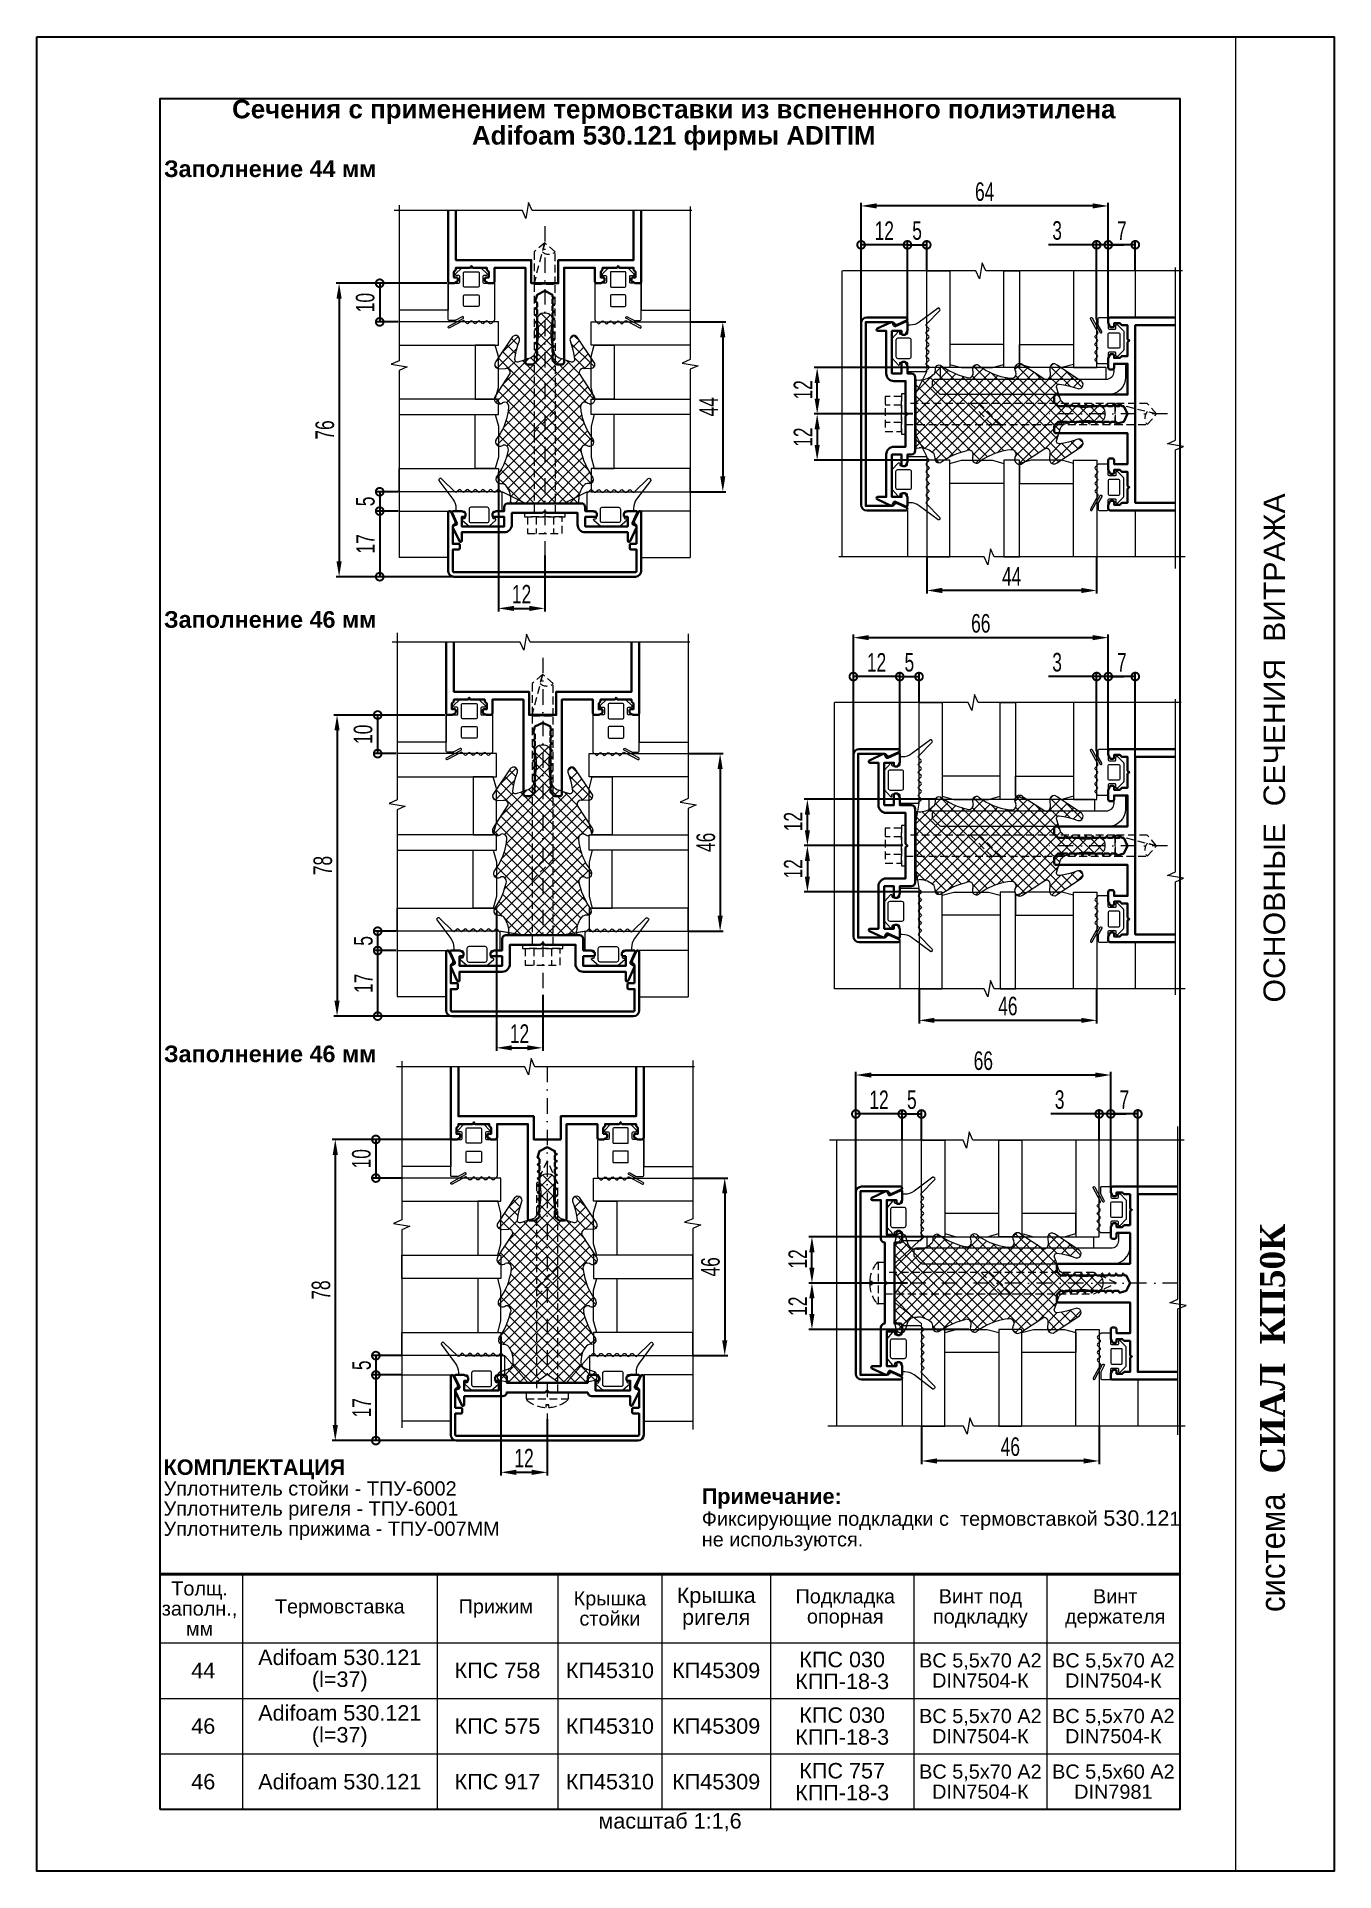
# Model space of a CAD drawing. Extents: x -37 to 8820, y -336 to 478.
# Drawn here: x 3360 to 3570, y 0 to 297 of the extents above; entities that cross this region are included whole.
import ezdxf
from ezdxf.enums import TextEntityAlignment as Align

# ---------------------------------------------------------------- set-up
doc = ezdxf.new("R2010")
doc.units = 0
doc.header["$LTSCALE"] = 5
doc.linetypes.add('DASHDOT', pattern=[1, 0.5, -0.25, 0, -0.25])
doc.linetypes.add('HIDDEN', pattern=[0.375, 0.25, -0.125])
doc.layers.get('0').update_dxf_attribs({"linetype": 'CONTINUOUS', "lineweight": 30})
doc.layers.get('DEFPOINTS').update_dxf_attribs({"linetype": 'CONTINUOUS'})
for name, color, linetype, lineweight in [('1', 6, 'DASHDOT', 13), ('2', 3, 'HIDDEN', 13), ('Dimentions', 5, 'CONTINUOUS', 15), ('Glass', 5, 'CONTINUOUS', 20), ('Ал подклад', 7, 'CONTINUOUS', 20), ('Герлен', 7, 'CONTINUOUS', 60), ('Зигзаг', 1, 'CONTINUOUS', 15), ('Конструкции', 252, 'CONTINUOUS', 20), ('Подкладки', 1, 'CONTINUOUS', 20), ('Рамки', 1, 'CONTINUOUS', 15), ('Текстовый', 7, 'CONTINUOUS', 9), ('Уплотнители', 1, 'CONTINUOUS', 20), ('Штриховка', 1, 'CONTINUOUS', 5)]:
    doc.layers.add(name, color=color, linetype=linetype, lineweight=lineweight)
doc.layers.add('Скрытые', color=14, linetype='CONTINUOUS', plot=False)
doc.styles.add('3', font='RUSS.SHX', dxfattribs={"width": 0.7, "height": 3})
doc.styles.add('Каталожный', font='arial.ttf', dxfattribs={"height": 2.5})
doc.styles.add('Фирм', font='arial.ttf', dxfattribs={"height": 3.5})
doc.styles.add('Фирм5', font='timesbd.ttf', dxfattribs={"height": 4})
doc.dimstyles.new('MX1_6', dxfattribs={"dimtxt": 3, "dimasz": 2.5, "dimexe": 0.5, "dimexo": 0, "dimgap": 0.8, "dimtad": 1, "dimlfac": 1.6, "dimdsep": 46, "dimtxsty": '3', "dimcen": 0, "dimclrd": 256, "dimclre": 256, "dimclrt": 256, "dimaunit": 1, "dimadec": 0, "dimazin": 0, "dimtfac": 1, "dimtmove": 0, "dimatfit": 1, "dimfxl": 1, "dimtvp": 1, "dimtolj": 1, "dimtzin": 0, "dimarcsym": 0})

msp = doc.modelspace()

# ---------------------------------------------------------------- texts
at = {"layer": 'Скрытые', "linetype": 'Continuous', "insert": (3462.5, 7.9386), "char_height": 3.5, "width": 165, "attachment_point": 5, "style": 'Каталожный'}
msp.add_mtext('\\pxqc;{\\H0.71429x;масштаб 1:1,6}', dxfattribs=at)
at = {"layer": 'Текстовый'}
for s, height, style, p in [('ОСНОВНЫЕ  СЕЧЕНИЯ  ВИТРАЖА', 3.5, 'Фирм', (3562.0431, 140.6503)), ('СИАЛ  КП50К', 4, 'Фирм5', (3562, 64.3724))]:
    msp.add_text(s, height=height, rotation=90, dxfattribs=dict(at, style=style)).set_placement(p)
at = {"layer": 'Текстовый', "style": 'Фирм', "width": 0.9}
msp.add_text(' система ', height=4, rotation=90, dxfattribs=at).set_placement((3562, 51.5762), align=Align.CENTER)
at = {"layer": 'Текстовый', "linetype": 'Continuous', "line_spacing_factor": 0.85, "style": 'Каталожный'}
for s, insert, char_height, width, attachment_point in [('{\\fArial|b1|i0|c204|p34;Сечения с применением термовставки из вспененного полиэтилена\\PAdifoam 530.121 фирмы ADITIM}', (3463.1008, 282.7033), 3, 165, 5), ('\\P\\pxql;{\\fArial|b1|i0|c204|p34;КОМПЛЕКТАЦИЯ\\P\\pi-2,l2,r-2.0333,se1.0833,t4;\\fArial|b0|i0|c204|p34;\\H0.92x;Уплотнитель стойки - ТПУ-6002\\PУплотнитель ригеля - ТПУ-6001\\PУплотнитель прижима - ТПУ-007ММ}', (3380.5348, 70.2198), 2.5, 66.020014, 1), ('\\pxi-2,l2,r-2.0333,se1.0833,ql,t4;{\\fArial|b1|i0|c204|p34;Примечание:\\P\\pi0,l0,r0,s*,q*,tz;\\fArial|b0|i0|c204|p34;\\H0.92x;Фиксирующие подкладки с  термовставкой \\H1.087x;530.12\\H0.92x;1\\H0.99996x; не используются.}', (3467.635, 61.9759), 2.5, 78.949801, 1), ('Толщ.\\Pзаполн.,\\Pмм', (3386.3536, 42.5434), 2.3, 27.25, 5), ('Крышка \\Pстойки', (3452.7668, 42.5434), 2.3, 16.841493, 5), ('Крышка ригеля', (3469.9674, 42.5434), 2.5, 17.559599, 5), ('Подкладка опорная', (3490.8514, 42.5434), 2.3, 27.25, 5), ('Винт под подкладку', (3512.7236, 42.5434), 2.3, 21.517616, 5), ('Винт держателя', (3534.5416, 42.5434), 2.3, 22.118398, 5), ('Термовставка', (3409.0495, 42.5434), 2.3, 31.472537, 5), ('Прижим', (3434.2974, 42.5434), 2.3, 27.25, 5), ('Adifoam 530.121 (l=37)', (3409.0495, 32.5), 2.5, 31.472537, 5), ('44', (3386.957, 32.5), 2.5, 12.712441, 5), ('КПС 758', (3434.5659, 32.5), 2.5, 19.560325, 5), ('КП45310', (3452.7668, 32.5), 2.5, 16.841493, 5), ('КП45309', (3469.9674, 32.5), 2.5, 17.559599, 5), ('КПС 030\\PКПП-18-3', (3490.356, 32.5), 2.5, 23.217592, 5), ('ВС 5,5х70 А2\\PDIN7504-К', (3512.7236, 32.5), 2.3, 21.517616, 5), ('ВС 5,5х70 А2\\PDIN7504-К', (3534.2412, 32.5), 2.3, 21.517616, 5), ('Adifoam 530.121 (l=37)', (3409.0495, 23.5), 2.5, 31.472537, 5), ('46', (3386.957, 23.5), 2.5, 12.712441, 5), ('КПС 575', (3434.5659, 23.5), 2.5, 19.560325, 5), ('КП45310', (3452.7668, 23.5), 2.5, 16.841493, 5), ('КП45309', (3469.9674, 23.5), 2.5, 17.559599, 5), ('КПС 030\\PКПП-18-3', (3490.356, 23.5), 2.5, 23.217592, 5), ('ВС 5,5х70 А2\\PDIN7504-К', (3512.7236, 23.5), 2.3, 21.517616, 5), ('ВС 5,5х70 А2\\PDIN7504-К', (3534.2412, 23.5), 2.3, 21.517616, 5), ('46', (3386.957, 14.5), 2.5, 12.712441, 5), ('Adifoam 530.121', (3409.0495, 14.5), 2.5, 31.472537, 5), ('КПС 917', (3434.5659, 14.5), 2.5, 19.560325, 5), ('КП45310', (3452.7668, 14.5), 2.5, 16.841493, 5), ('КП45309', (3469.9674, 14.5), 2.5, 17.559599, 5), ('КПС 757\\PКПП-18-3', (3490.356, 14.5), 2.5, 23.217592, 5), ('ВС 5,5х70 А2\\PDIN7504-К', (3512.7236, 14.5), 2.3, 21.517616, 5), ('ВС 5,5х60 А2\\PDIN7981', (3534.2412, 14.5), 2.3, 21.517616, 5)]:
    msp.add_mtext(s, dxfattribs=dict(at, insert=insert, char_height=char_height, width=width, attachment_point=attachment_point))
at = {"layer": 'Текстовый', "linetype": 'Continuous', "char_height": 2.7, "width": 42.664921, "attachment_point": 1, "style": 'Каталожный'}
for s, insert in [('\\pxql;{\\fArial|b1|i0|c204|p34;Заполнение 44 мм}', (3380.6008, 276.9734)), ('\\pxql;{\\fArial|b1|i0|c204|p34;Заполнение 46 мм}', (3380.6008, 204.0066)), ('\\pxql;{\\fArial|b1|i0|c204|p34;Заполнение 46 мм}', (3380.6008, 133.6853))]:
    msp.add_mtext(s, dxfattribs=dict(at, insert=insert))

# ---------------------------------------------------------------- blocks, each defined once
blk = doc.blocks.new('*D1313')
at = {"layer": 'DEFPOINTS', "color": 0, "linetype": 'Continuous', "transparency": 16777216}
for p in [(3465.76, 250.83), (3465.76, 223.33), (3471.04, 223.33)]:
    blk.add_point(p, dxfattribs=at)
at = {"layer": 'Dimentions', "linetype": 'Continuous', "lineweight": -2, "transparency": 16777216}
for p, q in [((3465.76, 250.83), (3471.54, 250.83)), ((3471.04, 248.33), (3471.04, 225.83)), ((3465.76, 223.33), (3471.54, 223.33))]:
    blk.add_line(p, q, dxfattribs=at)
at = {"layer": 'Dimentions', "linetype": 'Continuous', "transparency": 16777216}
for points in [[(3470.62, 248.33), (3471.45, 248.33), (3471.04, 250.83)], [(3470.62, 225.83), (3471.45, 225.83), (3471.04, 223.33)]]:
    blk.add_solid(points, dxfattribs=at)
at = {"layer": 'Dimentions', "linetype": 'Continuous', "transparency": 16777216, "insert": (3468.74, 237.08), "char_height": 3, "attachment_point": 5, "rotation": 90, "style": '3'}
blk.add_mtext('\\A1;44', dxfattribs=at)
blk = doc.blocks.new('_DotSmall')
at = {"color": 0, "linetype": 'ByBlock', "const_width": 0.5}
blk.add_lwpolyline([(-0.0625, 0, 1), (0.0625, 0, 1)], format="xyb", close=True, dxfattribs=at)
blk = doc.blocks.new('*D1314')
at = {"layer": 'DEFPOINTS', "color": 0, "linetype": 'Continuous', "transparency": 16777216}
for p in [(3418.48, 223.33), (3415.51, 220.2), (3418.48, 220.2)]:
    blk.add_point(p, dxfattribs=at)
at = {"layer": 'Dimentions', "linetype": 'Continuous', "lineweight": -2, "transparency": 16777216}
for p, q in [((3418.48, 223.33), (3415.01, 223.33)), ((3415.51, 223.33), (3415.51, 220.2)), ((3418.48, 220.2), (3415.01, 220.2))]:
    blk.add_line(p, q, dxfattribs=at)
at = {"layer": 'Dimentions', "linetype": 'Continuous', "lineweight": -2, "transparency": 16777216, "xscale": 2.5, "yscale": 2.5, "zscale": 2.5}
for p, rotation in [((3415.51, 223.33), 90), ((3415.51, 220.2), 270)]:
    blk.add_blockref('_DotSmall', p, dxfattribs=dict(at, rotation=rotation))
at = {"layer": 'Dimentions', "linetype": 'Continuous', "transparency": 16777216, "insert": (3413.21, 221.77), "char_height": 3, "attachment_point": 5, "rotation": 90, "style": '3'}
blk.add_mtext('\\A1;5', dxfattribs=at)
blk = doc.blocks.new('*D1315')
at = {"layer": 'DEFPOINTS', "color": 0, "linetype": 'Continuous', "transparency": 16777216}
for p in [(3418.48, 220.2), (3415.51, 209.58), (3428.47, 209.58)]:
    blk.add_point(p, dxfattribs=at)
at = {"layer": 'Dimentions', "linetype": 'Continuous', "lineweight": -2, "transparency": 16777216}
for p, q in [((3418.48, 220.2), (3415.01, 220.2)), ((3415.51, 220.2), (3415.51, 209.58)), ((3428.47, 209.58), (3415.01, 209.58))]:
    blk.add_line(p, q, dxfattribs=at)
at = {"layer": 'Dimentions', "linetype": 'Continuous', "lineweight": -2, "transparency": 16777216, "xscale": 2.5, "yscale": 2.5, "zscale": 2.5}
for p, rotation in [((3415.51, 220.2), 90), ((3415.51, 209.58), 270)]:
    blk.add_blockref('_DotSmall', p, dxfattribs=dict(at, rotation=rotation))
at = {"layer": 'Dimentions', "linetype": 'Continuous', "transparency": 16777216, "insert": (3413.21, 214.89), "char_height": 3, "attachment_point": 5, "rotation": 90, "style": '3'}
blk.add_mtext('\\A1;17', dxfattribs=at)
blk = doc.blocks.new('*D1316')
at = {"layer": 'DEFPOINTS', "color": 0, "linetype": 'Continuous', "transparency": 16777216}
for p in [(3426.4, 257.08), (3415.51, 250.83), (3418.48, 250.83)]:
    blk.add_point(p, dxfattribs=at)
at = {"layer": 'Dimentions', "linetype": 'Continuous', "lineweight": -2, "transparency": 16777216}
for p, q in [((3426.4, 257.08), (3415.01, 257.08)), ((3415.51, 257.08), (3415.51, 250.83)), ((3418.48, 250.83), (3415.01, 250.83))]:
    blk.add_line(p, q, dxfattribs=at)
at = {"layer": 'Dimentions', "linetype": 'Continuous', "lineweight": -2, "transparency": 16777216, "xscale": 2.5, "yscale": 2.5, "zscale": 2.5}
for p, rotation in [((3415.51, 257.08), 90), ((3415.51, 250.83), 270)]:
    blk.add_blockref('_DotSmall', p, dxfattribs=dict(at, rotation=rotation))
at = {"layer": 'Dimentions', "linetype": 'Continuous', "transparency": 16777216, "insert": (3413.17, 253.96), "char_height": 3, "attachment_point": 5, "rotation": 90, "style": '3'}
blk.add_mtext('\\A1;10', dxfattribs=at)
blk = doc.blocks.new('*D1317')
at = {"layer": 'DEFPOINTS', "color": 0, "linetype": 'Continuous', "transparency": 16777216}
for p in [(3418.67, 257.08), (3408.94, 209.58), (3427.53, 209.58)]:
    blk.add_point(p, dxfattribs=at)
at = {"layer": 'Dimentions', "linetype": 'Continuous', "lineweight": -2, "transparency": 16777216}
for p, q in [((3418.67, 257.08), (3408.44, 257.08)), ((3408.94, 254.58), (3408.94, 212.08)), ((3427.53, 209.58), (3408.44, 209.58))]:
    blk.add_line(p, q, dxfattribs=at)
at = {"layer": 'Dimentions', "linetype": 'Continuous', "transparency": 16777216}
for points in [[(3408.52, 254.58), (3409.36, 254.58), (3408.94, 257.08)], [(3408.52, 212.08), (3409.36, 212.08), (3408.94, 209.58)]]:
    blk.add_solid(points, dxfattribs=at)
at = {"layer": 'Dimentions', "linetype": 'Continuous', "transparency": 16777216, "insert": (3406.64, 233.33), "char_height": 3, "attachment_point": 5, "rotation": 90, "style": '3'}
blk.add_mtext('\\A1;76', dxfattribs=at)
blk = doc.blocks.new('*D1318')
at = {"layer": 'DEFPOINTS', "color": 0, "linetype": 'Continuous', "transparency": 16777216}
for p in [(3504.04, 263.3), (3504.04, 259.08), (3500.92, 250.74)]:
    blk.add_point(p, dxfattribs=at)
at = {"layer": 'Dimentions', "linetype": 'Continuous', "lineweight": -2, "transparency": 16777216}
for p, q in [((3500.92, 250.74), (3500.92, 263.8)), ((3500.92, 263.3), (3504.04, 263.3)), ((3504.04, 259.08), (3504.04, 263.8))]:
    blk.add_line(p, q, dxfattribs=at)
at = {"layer": 'Dimentions', "linetype": 'Continuous', "lineweight": -2, "transparency": 16777216, "xscale": 2.5, "yscale": 2.5, "zscale": 2.5, "rotation": 180}
blk.add_blockref('_DotSmall', (3500.92, 263.3), dxfattribs=at)
at = {"layer": 'Dimentions', "linetype": 'Continuous', "lineweight": -2, "transparency": 16777216, "xscale": 2.5, "yscale": 2.5, "zscale": 2.5}
blk.add_blockref('_DotSmall', (3504.04, 263.3), dxfattribs=at)
at = {"layer": 'Dimentions', "linetype": 'Continuous', "transparency": 16777216, "insert": (3502.48, 265.6), "char_height": 3, "attachment_point": 5, "style": '3'}
blk.add_mtext('\\A1;5', dxfattribs=at)
blk = doc.blocks.new('*D1319')
at = {"layer": 'DEFPOINTS', "color": 0, "linetype": 'Continuous', "transparency": 16777216}
for p in [(3504.04, 212.77), (3531.54, 212.77), (3504.04, 207.35)]:
    blk.add_point(p, dxfattribs=at)
at = {"layer": 'Dimentions', "linetype": 'Continuous', "lineweight": -2, "transparency": 16777216}
for p, q in [((3504.04, 212.77), (3504.04, 206.85)), ((3531.54, 212.77), (3531.54, 206.85)), ((3529.04, 207.35), (3506.54, 207.35))]:
    blk.add_line(p, q, dxfattribs=at)
at = {"layer": 'Dimentions', "linetype": 'Continuous', "transparency": 16777216}
for points in [[(3506.54, 207.77), (3506.54, 206.93), (3504.04, 207.35)], [(3529.04, 207.77), (3529.04, 206.93), (3531.54, 207.35)]]:
    blk.add_solid(points, dxfattribs=at)
at = {"layer": 'Dimentions', "linetype": 'Continuous', "transparency": 16777216, "insert": (3517.79, 209.65), "char_height": 3, "attachment_point": 5, "style": '3'}
blk.add_mtext('\\A1;44', dxfattribs=at)
blk = doc.blocks.new('*D1320')
at = {"layer": 'DEFPOINTS', "color": 0, "linetype": 'Continuous', "transparency": 16777216}
for p in [(3531.54, 263.31), (3531.54, 251.24), (3533.42, 251.24)]:
    blk.add_point(p, dxfattribs=at)
at = {"layer": 'Dimentions', "linetype": 'Continuous', "lineweight": -2, "transparency": 16777216}
for p, q in [((3531.54, 263.31), (3523.74, 263.31)), ((3531.54, 251.24), (3531.54, 263.81)), ((3533.42, 263.31), (3531.54, 263.31)), ((3533.42, 251.24), (3533.42, 263.81)), ((3533.42, 263.31), (3535.92, 263.31))]:
    blk.add_line(p, q, dxfattribs=at)
at = {"layer": 'Dimentions', "linetype": 'Continuous', "lineweight": -2, "transparency": 16777216, "xscale": 2.5, "yscale": 2.5, "zscale": 2.5}
blk.add_blockref('_DotSmall', (3531.54, 263.31), dxfattribs=at)
at = {"layer": 'Dimentions', "linetype": 'Continuous', "lineweight": -2, "transparency": 16777216, "xscale": 2.5, "yscale": 2.5, "zscale": 2.5, "rotation": 180}
blk.add_blockref('_DotSmall', (3533.42, 263.31), dxfattribs=at)
at = {"layer": 'Dimentions', "linetype": 'Continuous', "transparency": 16777216, "insert": (3525.14, 265.61), "char_height": 3, "attachment_point": 5, "style": '3'}
blk.add_mtext('\\A1;3', dxfattribs=at)
blk = doc.blocks.new('*D1321')
at = {"layer": 'DEFPOINTS', "color": 0, "linetype": 'Continuous', "transparency": 16777216}
for p in [(3493.42, 269.6), (3493.42, 250.61), (3533.42, 251.24)]:
    blk.add_point(p, dxfattribs=at)
at = {"layer": 'Dimentions', "linetype": 'Continuous', "lineweight": -2, "transparency": 16777216}
for p, q in [((3493.42, 250.61), (3493.42, 270.1)), ((3530.92, 269.6), (3495.92, 269.6)), ((3533.42, 251.24), (3533.42, 270.1))]:
    blk.add_line(p, q, dxfattribs=at)
at = {"layer": 'Dimentions', "linetype": 'Continuous', "transparency": 16777216}
for points in [[(3495.92, 270.02), (3495.92, 269.19), (3493.42, 269.6)], [(3530.92, 270.02), (3530.92, 269.19), (3533.42, 269.6)]]:
    blk.add_solid(points, dxfattribs=at)
at = {"layer": 'Dimentions', "linetype": 'Continuous', "transparency": 16777216, "insert": (3513.42, 271.9), "char_height": 3, "attachment_point": 5, "style": '3'}
blk.add_mtext('\\A1;64', dxfattribs=at)
blk = doc.blocks.new('*D1322')
at = {"layer": 'DEFPOINTS', "color": 0, "linetype": 'Continuous', "transparency": 16777216}
for p in [(3493.42, 263.3), (3500.92, 258.52), (3493.42, 250.61)]:
    blk.add_point(p, dxfattribs=at)
at = {"layer": 'Dimentions', "linetype": 'Continuous', "lineweight": -2, "transparency": 16777216}
for p, q in [((3493.42, 250.61), (3493.42, 263.8)), ((3500.92, 263.3), (3493.42, 263.3)), ((3500.92, 258.52), (3500.92, 263.8))]:
    blk.add_line(p, q, dxfattribs=at)
at = {"layer": 'Dimentions', "linetype": 'Continuous', "lineweight": -2, "transparency": 16777216, "xscale": 2.5, "yscale": 2.5, "zscale": 2.5, "rotation": 180}
blk.add_blockref('_DotSmall', (3493.42, 263.3), dxfattribs=at)
at = {"layer": 'Dimentions', "linetype": 'Continuous', "lineweight": -2, "transparency": 16777216, "xscale": 2.5, "yscale": 2.5, "zscale": 2.5}
blk.add_blockref('_DotSmall', (3500.92, 263.3), dxfattribs=at)
at = {"layer": 'Dimentions', "linetype": 'Continuous', "transparency": 16777216, "insert": (3497.17, 265.6), "char_height": 3, "attachment_point": 5, "style": '3'}
blk.add_mtext('\\A1;12', dxfattribs=at)
blk = doc.blocks.new('*D1323')
at = {"layer": 'DEFPOINTS', "color": 0, "linetype": 'Continuous', "transparency": 16777216}
for p in [(3533.42, 263.31), (3533.42, 259.54), (3537.79, 259.08)]:
    blk.add_point(p, dxfattribs=at)
at = {"layer": 'Dimentions', "linetype": 'Continuous', "lineweight": -2, "transparency": 16777216}
for p, q in [((3533.42, 259.54), (3533.42, 263.81)), ((3537.79, 263.31), (3533.42, 263.31)), ((3537.79, 259.08), (3537.79, 263.81))]:
    blk.add_line(p, q, dxfattribs=at)
at = {"layer": 'Dimentions', "linetype": 'Continuous', "lineweight": -2, "transparency": 16777216, "xscale": 2.5, "yscale": 2.5, "zscale": 2.5, "rotation": 180}
blk.add_blockref('_DotSmall', (3533.42, 263.31), dxfattribs=at)
at = {"layer": 'Dimentions', "linetype": 'Continuous', "lineweight": -2, "transparency": 16777216, "xscale": 2.5, "yscale": 2.5, "zscale": 2.5}
blk.add_blockref('_DotSmall', (3537.79, 263.31), dxfattribs=at)
at = {"layer": 'Dimentions', "linetype": 'Continuous', "transparency": 16777216, "insert": (3535.61, 265.61), "char_height": 3, "attachment_point": 5, "style": '3'}
blk.add_mtext('\\A1;7', dxfattribs=at)
blk = doc.blocks.new('*D1324')
at = {"layer": 'DEFPOINTS', "color": 0, "linetype": 'Continuous', "transparency": 16777216}
for p in [(3465.43, 180.94), (3465.43, 152.19), (3470.6, 152.19)]:
    blk.add_point(p, dxfattribs=at)
at = {"layer": 'Dimentions', "linetype": 'Continuous', "lineweight": -2, "transparency": 16777216}
for p, q in [((3465.43, 180.94), (3471.1, 180.94)), ((3470.6, 178.44), (3470.6, 154.69)), ((3465.43, 152.19), (3471.1, 152.19))]:
    blk.add_line(p, q, dxfattribs=at)
at = {"layer": 'Dimentions', "linetype": 'Continuous', "transparency": 16777216}
for points in [[(3470.19, 178.44), (3471.02, 178.44), (3470.6, 180.94)], [(3470.19, 154.69), (3471.02, 154.69), (3470.6, 152.19)]]:
    blk.add_solid(points, dxfattribs=at)
at = {"layer": 'Dimentions', "linetype": 'Continuous', "transparency": 16777216, "insert": (3468.3, 166.57), "char_height": 3, "attachment_point": 5, "rotation": 90, "style": '3'}
blk.add_mtext('\\A1;46', dxfattribs=at)
blk = doc.blocks.new('*D1325')
at = {"layer": 'DEFPOINTS', "color": 0, "linetype": 'Continuous', "transparency": 16777216}
for p in [(3418.15, 152.19), (3415.18, 149.06), (3418.15, 149.06)]:
    blk.add_point(p, dxfattribs=at)
at = {"layer": 'Dimentions', "linetype": 'Continuous', "lineweight": -2, "transparency": 16777216}
for p, q in [((3418.15, 152.19), (3414.68, 152.19)), ((3415.18, 152.19), (3415.18, 149.06)), ((3418.15, 149.06), (3414.68, 149.06))]:
    blk.add_line(p, q, dxfattribs=at)
at = {"layer": 'Dimentions', "linetype": 'Continuous', "lineweight": -2, "transparency": 16777216, "xscale": 2.5, "yscale": 2.5, "zscale": 2.5}
for p, rotation in [((3415.18, 152.19), 90), ((3415.18, 149.06), 270)]:
    blk.add_blockref('_DotSmall', p, dxfattribs=dict(at, rotation=rotation))
at = {"layer": 'Dimentions', "linetype": 'Continuous', "transparency": 16777216, "insert": (3412.88, 150.63), "char_height": 3, "attachment_point": 5, "rotation": 90, "style": '3'}
blk.add_mtext('\\A1;5', dxfattribs=at)
blk = doc.blocks.new('*D1326')
at = {"layer": 'DEFPOINTS', "color": 0, "linetype": 'Continuous', "transparency": 16777216}
for p in [(3418.15, 149.06), (3415.18, 138.44), (3428.14, 138.44)]:
    blk.add_point(p, dxfattribs=at)
at = {"layer": 'Dimentions', "linetype": 'Continuous', "lineweight": -2, "transparency": 16777216}
for p, q in [((3418.15, 149.06), (3414.68, 149.06)), ((3415.18, 149.06), (3415.18, 138.44)), ((3428.14, 138.44), (3414.68, 138.44))]:
    blk.add_line(p, q, dxfattribs=at)
at = {"layer": 'Dimentions', "linetype": 'Continuous', "lineweight": -2, "transparency": 16777216, "xscale": 2.5, "yscale": 2.5, "zscale": 2.5}
for p, rotation in [((3415.18, 149.06), 90), ((3415.18, 138.44), 270)]:
    blk.add_blockref('_DotSmall', p, dxfattribs=dict(at, rotation=rotation))
at = {"layer": 'Dimentions', "linetype": 'Continuous', "transparency": 16777216, "insert": (3412.88, 143.75), "char_height": 3, "attachment_point": 5, "rotation": 90, "style": '3'}
blk.add_mtext('\\A1;17', dxfattribs=at)
blk = doc.blocks.new('*D1327')
at = {"layer": 'DEFPOINTS', "color": 0, "linetype": 'Continuous', "transparency": 16777216}
for p in [(3426.07, 187.19), (3415.18, 180.94), (3418.15, 180.94)]:
    blk.add_point(p, dxfattribs=at)
at = {"layer": 'Dimentions', "linetype": 'Continuous', "lineweight": -2, "transparency": 16777216}
for p, q in [((3426.07, 187.19), (3414.68, 187.19)), ((3415.18, 187.19), (3415.18, 180.94)), ((3418.15, 180.94), (3414.68, 180.94))]:
    blk.add_line(p, q, dxfattribs=at)
at = {"layer": 'Dimentions', "linetype": 'Continuous', "lineweight": -2, "transparency": 16777216, "xscale": 2.5, "yscale": 2.5, "zscale": 2.5}
for p, rotation in [((3415.18, 187.19), 90), ((3415.18, 180.94), 270)]:
    blk.add_blockref('_DotSmall', p, dxfattribs=dict(at, rotation=rotation))
at = {"layer": 'Dimentions', "linetype": 'Continuous', "transparency": 16777216, "insert": (3412.83, 184.07), "char_height": 3, "attachment_point": 5, "rotation": 90, "style": '3'}
blk.add_mtext('\\A1;10', dxfattribs=at)
blk = doc.blocks.new('*D1328')
at = {"layer": 'DEFPOINTS', "color": 0, "linetype": 'Continuous', "transparency": 16777216}
for p in [(3418.34, 187.19), (3408.61, 138.44), (3427.2, 138.44)]:
    blk.add_point(p, dxfattribs=at)
at = {"layer": 'Dimentions', "linetype": 'Continuous', "lineweight": -2, "transparency": 16777216}
for p, q in [((3418.34, 187.19), (3408.11, 187.19)), ((3408.61, 184.69), (3408.61, 140.94)), ((3427.2, 138.44), (3408.11, 138.44))]:
    blk.add_line(p, q, dxfattribs=at)
at = {"layer": 'Dimentions', "linetype": 'Continuous', "transparency": 16777216}
for points in [[(3408.19, 184.69), (3409.02, 184.69), (3408.61, 187.19)], [(3408.19, 140.94), (3409.02, 140.94), (3408.61, 138.44)]]:
    blk.add_solid(points, dxfattribs=at)
at = {"layer": 'Dimentions', "linetype": 'Continuous', "transparency": 16777216, "insert": (3406.31, 162.82), "char_height": 3, "attachment_point": 5, "rotation": 90, "style": '3'}
blk.add_mtext('\\A1;78', dxfattribs=at)
blk = doc.blocks.new('*D1329')
at = {"layer": 'DEFPOINTS', "color": 0, "linetype": 'Continuous', "transparency": 16777216}
for p in [(3502.79, 193.41), (3502.79, 189.19), (3499.67, 180.85)]:
    blk.add_point(p, dxfattribs=at)
at = {"layer": 'Dimentions', "linetype": 'Continuous', "lineweight": -2, "transparency": 16777216}
for p, q in [((3499.67, 180.85), (3499.67, 193.91)), ((3499.67, 193.41), (3502.79, 193.41)), ((3502.79, 189.19), (3502.79, 193.91))]:
    blk.add_line(p, q, dxfattribs=at)
at = {"layer": 'Dimentions', "linetype": 'Continuous', "lineweight": -2, "transparency": 16777216, "xscale": 2.5, "yscale": 2.5, "zscale": 2.5, "rotation": 180}
blk.add_blockref('_DotSmall', (3499.67, 193.41), dxfattribs=at)
at = {"layer": 'Dimentions', "linetype": 'Continuous', "lineweight": -2, "transparency": 16777216, "xscale": 2.5, "yscale": 2.5, "zscale": 2.5}
blk.add_blockref('_DotSmall', (3502.79, 193.41), dxfattribs=at)
at = {"layer": 'Dimentions', "linetype": 'Continuous', "transparency": 16777216, "insert": (3501.23, 195.71), "char_height": 3, "attachment_point": 5, "style": '3'}
blk.add_mtext('\\A1;5', dxfattribs=at)
blk = doc.blocks.new('*D1330')
at = {"layer": 'DEFPOINTS', "color": 0, "linetype": 'Continuous', "transparency": 16777216}
for p in [(3502.79, 142.88), (3531.54, 142.88), (3502.79, 137.76)]:
    blk.add_point(p, dxfattribs=at)
at = {"layer": 'Dimentions', "linetype": 'Continuous', "lineweight": -2, "transparency": 16777216}
for p, q in [((3502.79, 142.88), (3502.79, 137.26)), ((3531.54, 142.88), (3531.54, 137.26)), ((3529.04, 137.76), (3505.29, 137.76))]:
    blk.add_line(p, q, dxfattribs=at)
at = {"layer": 'Dimentions', "linetype": 'Continuous', "transparency": 16777216}
for points in [[(3505.29, 138.17), (3505.29, 137.34), (3502.79, 137.76)], [(3529.04, 138.17), (3529.04, 137.34), (3531.54, 137.76)]]:
    blk.add_solid(points, dxfattribs=at)
at = {"layer": 'Dimentions', "linetype": 'Continuous', "transparency": 16777216, "insert": (3517.17, 140.06), "char_height": 3, "attachment_point": 5, "style": '3'}
blk.add_mtext('\\A1;46', dxfattribs=at)
blk = doc.blocks.new('*D1331')
at = {"layer": 'DEFPOINTS', "color": 0, "linetype": 'Continuous', "transparency": 16777216}
for p in [(3531.54, 193.42), (3531.54, 181.35), (3533.42, 181.35)]:
    blk.add_point(p, dxfattribs=at)
at = {"layer": 'Dimentions', "linetype": 'Continuous', "lineweight": -2, "transparency": 16777216}
for p, q in [((3531.54, 193.42), (3523.74, 193.42)), ((3531.54, 181.35), (3531.54, 193.92)), ((3533.42, 193.42), (3531.54, 193.42)), ((3533.42, 181.35), (3533.42, 193.92)), ((3533.42, 193.42), (3535.92, 193.42))]:
    blk.add_line(p, q, dxfattribs=at)
at = {"layer": 'Dimentions', "linetype": 'Continuous', "lineweight": -2, "transparency": 16777216, "xscale": 2.5, "yscale": 2.5, "zscale": 2.5}
blk.add_blockref('_DotSmall', (3531.54, 193.42), dxfattribs=at)
at = {"layer": 'Dimentions', "linetype": 'Continuous', "lineweight": -2, "transparency": 16777216, "xscale": 2.5, "yscale": 2.5, "zscale": 2.5, "rotation": 180}
blk.add_blockref('_DotSmall', (3533.42, 193.42), dxfattribs=at)
at = {"layer": 'Dimentions', "linetype": 'Continuous', "transparency": 16777216, "insert": (3525.14, 195.72), "char_height": 3, "attachment_point": 5, "style": '3'}
blk.add_mtext('\\A1;3', dxfattribs=at)
blk = doc.blocks.new('*D1332')
at = {"layer": 'DEFPOINTS', "color": 0, "linetype": 'Continuous', "transparency": 16777216}
for p in [(3492.17, 199.71), (3533.42, 181.35), (3492.17, 180.72)]:
    blk.add_point(p, dxfattribs=at)
at = {"layer": 'Dimentions', "linetype": 'Continuous', "lineweight": -2, "transparency": 16777216}
for p, q in [((3492.17, 180.72), (3492.17, 200.21)), ((3530.92, 199.71), (3494.67, 199.71)), ((3533.42, 181.35), (3533.42, 200.21))]:
    blk.add_line(p, q, dxfattribs=at)
at = {"layer": 'Dimentions', "linetype": 'Continuous', "transparency": 16777216}
for points in [[(3494.67, 200.13), (3494.67, 199.3), (3492.17, 199.71)], [(3530.92, 200.13), (3530.92, 199.3), (3533.42, 199.71)]]:
    blk.add_solid(points, dxfattribs=at)
at = {"layer": 'Dimentions', "linetype": 'Continuous', "transparency": 16777216, "insert": (3512.79, 202.01), "char_height": 3, "attachment_point": 5, "style": '3'}
blk.add_mtext('\\A1;66', dxfattribs=at)
blk = doc.blocks.new('*D1333')
at = {"layer": 'DEFPOINTS', "color": 0, "linetype": 'Continuous', "transparency": 16777216}
for p in [(3492.17, 193.41), (3499.67, 188.63), (3492.17, 180.72)]:
    blk.add_point(p, dxfattribs=at)
at = {"layer": 'Dimentions', "linetype": 'Continuous', "lineweight": -2, "transparency": 16777216}
for p, q in [((3492.17, 180.72), (3492.17, 193.91)), ((3499.67, 193.41), (3492.17, 193.41)), ((3499.67, 188.63), (3499.67, 193.91))]:
    blk.add_line(p, q, dxfattribs=at)
at = {"layer": 'Dimentions', "linetype": 'Continuous', "lineweight": -2, "transparency": 16777216, "xscale": 2.5, "yscale": 2.5, "zscale": 2.5, "rotation": 180}
blk.add_blockref('_DotSmall', (3492.17, 193.41), dxfattribs=at)
at = {"layer": 'Dimentions', "linetype": 'Continuous', "lineweight": -2, "transparency": 16777216, "xscale": 2.5, "yscale": 2.5, "zscale": 2.5}
blk.add_blockref('_DotSmall', (3499.67, 193.41), dxfattribs=at)
at = {"layer": 'Dimentions', "linetype": 'Continuous', "transparency": 16777216, "insert": (3495.92, 195.71), "char_height": 3, "attachment_point": 5, "style": '3'}
blk.add_mtext('\\A1;12', dxfattribs=at)
blk = doc.blocks.new('*D1334')
at = {"layer": 'DEFPOINTS', "color": 0, "linetype": 'Continuous', "transparency": 16777216}
for p in [(3533.42, 193.42), (3533.42, 189.65), (3537.79, 180.41)]:
    blk.add_point(p, dxfattribs=at)
at = {"layer": 'Dimentions', "linetype": 'Continuous', "lineweight": -2, "transparency": 16777216}
for p, q in [((3533.42, 189.65), (3533.42, 193.92)), ((3537.79, 193.42), (3533.42, 193.42)), ((3537.79, 180.41), (3537.79, 193.92))]:
    blk.add_line(p, q, dxfattribs=at)
at = {"layer": 'Dimentions', "linetype": 'Continuous', "lineweight": -2, "transparency": 16777216, "xscale": 2.5, "yscale": 2.5, "zscale": 2.5, "rotation": 180}
blk.add_blockref('_DotSmall', (3533.42, 193.42), dxfattribs=at)
at = {"layer": 'Dimentions', "linetype": 'Continuous', "lineweight": -2, "transparency": 16777216, "xscale": 2.5, "yscale": 2.5, "zscale": 2.5}
blk.add_blockref('_DotSmall', (3537.79, 193.42), dxfattribs=at)
at = {"layer": 'Dimentions', "linetype": 'Continuous', "transparency": 16777216, "insert": (3535.61, 195.72), "char_height": 3, "attachment_point": 5, "style": '3'}
blk.add_mtext('\\A1;7', dxfattribs=at)
blk = doc.blocks.new('*D1335')
at = {"layer": 'DEFPOINTS', "color": 0, "linetype": 'Continuous', "transparency": 16777216}
for p in [(3434.39, 155.32), (3441.89, 141.89), (3441.89, 133.31)]:
    blk.add_point(p, dxfattribs=at)
at = {"layer": 'Dimentions', "linetype": 'Continuous', "lineweight": -2, "transparency": 16777216}
for p, q in [((3434.39, 155.32), (3434.39, 132.81)), ((3441.89, 141.89), (3441.89, 132.81)), ((3436.89, 133.31), (3439.39, 133.31))]:
    blk.add_line(p, q, dxfattribs=at)
at = {"layer": 'Dimentions', "linetype": 'Continuous', "transparency": 16777216}
for points in [[(3436.89, 133.72), (3436.89, 132.89), (3434.39, 133.31)], [(3439.39, 133.72), (3439.39, 132.89), (3441.89, 133.31)]]:
    blk.add_solid(points, dxfattribs=at)
at = {"layer": 'Dimentions', "linetype": 'Continuous', "transparency": 16777216, "insert": (3438.14, 135.61), "char_height": 3, "attachment_point": 5, "style": '3'}
blk.add_mtext('\\A1;12', dxfattribs=at)
blk = doc.blocks.new('*D1336')
at = {"layer": 'DEFPOINTS', "color": 0, "linetype": 'Continuous', "transparency": 16777216}
for p in [(3486.31, 243.42), (3504.04, 243.42), (3501.78, 235.92)]:
    blk.add_point(p, dxfattribs=at)
at = {"layer": 'Dimentions', "linetype": 'Continuous', "lineweight": -2, "transparency": 16777216}
for p, q in [((3504.04, 243.42), (3485.81, 243.42)), ((3486.31, 238.42), (3486.31, 240.92)), ((3501.78, 235.92), (3485.81, 235.92))]:
    blk.add_line(p, q, dxfattribs=at)
at = {"layer": 'Dimentions', "linetype": 'Continuous', "transparency": 16777216}
for points in [[(3485.89, 240.92), (3486.73, 240.92), (3486.31, 243.42)], [(3485.89, 238.42), (3486.73, 238.42), (3486.31, 235.92)]]:
    blk.add_solid(points, dxfattribs=at)
at = {"layer": 'Dimentions', "linetype": 'Continuous', "transparency": 16777216, "insert": (3484.01, 239.83), "char_height": 3, "attachment_point": 5, "rotation": 90, "style": '3'}
blk.add_mtext('\\A1;12', dxfattribs=at)
blk = doc.blocks.new('*D1337')
at = {"layer": 'DEFPOINTS', "color": 0, "linetype": 'Continuous', "transparency": 16777216}
for p in [(3501.78, 235.92), (3486.31, 228.42), (3504.04, 228.42)]:
    blk.add_point(p, dxfattribs=at)
at = {"layer": 'Dimentions', "linetype": 'Continuous', "lineweight": -2, "transparency": 16777216}
for p, q in [((3501.78, 235.92), (3485.81, 235.92)), ((3486.31, 233.42), (3486.31, 230.92)), ((3504.04, 228.42), (3485.81, 228.42))]:
    blk.add_line(p, q, dxfattribs=at)
at = {"layer": 'Dimentions', "linetype": 'Continuous', "transparency": 16777216}
for points in [[(3485.89, 233.42), (3486.73, 233.42), (3486.31, 235.92)], [(3485.89, 230.92), (3486.73, 230.92), (3486.31, 228.42)]]:
    blk.add_solid(points, dxfattribs=at)
at = {"layer": 'Dimentions', "linetype": 'Continuous', "transparency": 16777216, "insert": (3484.01, 232.17), "char_height": 3, "attachment_point": 5, "rotation": 90, "style": '3'}
blk.add_mtext('\\A1;12', dxfattribs=at)
blk = doc.blocks.new('*D1338')
at = {"layer": 'DEFPOINTS', "color": 0, "linetype": 'Continuous', "transparency": 16777216}
for p in [(3434.72, 226.46), (3442.22, 213.02), (3442.22, 204.45)]:
    blk.add_point(p, dxfattribs=at)
at = {"layer": 'Dimentions', "linetype": 'Continuous', "lineweight": -2, "transparency": 16777216}
for p, q in [((3434.72, 226.46), (3434.72, 203.95)), ((3442.22, 213.02), (3442.22, 203.95)), ((3437.22, 204.45), (3439.72, 204.45))]:
    blk.add_line(p, q, dxfattribs=at)
at = {"layer": 'Dimentions', "linetype": 'Continuous', "transparency": 16777216}
for points in [[(3437.22, 204.86), (3437.22, 204.03), (3434.72, 204.45)], [(3439.72, 204.86), (3439.72, 204.03), (3442.22, 204.45)]]:
    blk.add_solid(points, dxfattribs=at)
at = {"layer": 'Dimentions', "linetype": 'Continuous', "transparency": 16777216, "insert": (3438.47, 206.75), "char_height": 3, "attachment_point": 5, "style": '3'}
blk.add_mtext('\\A1;12', dxfattribs=at)
blk = doc.blocks.new('*D1339')
at = {"layer": 'DEFPOINTS', "color": 0, "linetype": 'Continuous', "transparency": 16777216}
for p in [(3484.73, 173.54), (3505.72, 173.54), (3500.19, 166.04)]:
    blk.add_point(p, dxfattribs=at)
at = {"layer": 'Dimentions', "linetype": 'Continuous', "lineweight": -2, "transparency": 16777216}
for p, q in [((3505.72, 173.54), (3484.23, 173.54)), ((3484.73, 168.54), (3484.73, 171.04)), ((3500.19, 166.04), (3484.23, 166.04))]:
    blk.add_line(p, q, dxfattribs=at)
at = {"layer": 'Dimentions', "linetype": 'Continuous', "transparency": 16777216}
for points in [[(3484.31, 171.04), (3485.14, 171.04), (3484.73, 173.54)], [(3484.31, 168.54), (3485.14, 168.54), (3484.73, 166.04)]]:
    blk.add_solid(points, dxfattribs=at)
at = {"layer": 'Dimentions', "linetype": 'Continuous', "transparency": 16777216, "insert": (3482.43, 169.94), "char_height": 3, "attachment_point": 5, "rotation": 90, "style": '3'}
blk.add_mtext('\\A1;12', dxfattribs=at)
blk = doc.blocks.new('*D1340')
at = {"layer": 'DEFPOINTS', "color": 0, "linetype": 'Continuous', "transparency": 16777216}
for p in [(3500.19, 166.04), (3484.73, 158.54), (3502.79, 158.54)]:
    blk.add_point(p, dxfattribs=at)
at = {"layer": 'Dimentions', "linetype": 'Continuous', "lineweight": -2, "transparency": 16777216}
for p, q in [((3500.19, 166.04), (3484.23, 166.04)), ((3484.73, 163.54), (3484.73, 161.04)), ((3502.79, 158.54), (3484.23, 158.54))]:
    blk.add_line(p, q, dxfattribs=at)
at = {"layer": 'Dimentions', "linetype": 'Continuous', "transparency": 16777216}
for points in [[(3484.31, 163.54), (3485.14, 163.54), (3484.73, 166.04)], [(3484.31, 161.04), (3485.14, 161.04), (3484.73, 158.54)]]:
    blk.add_solid(points, dxfattribs=at)
at = {"layer": 'Dimentions', "linetype": 'Continuous', "transparency": 16777216, "insert": (3482.43, 162.29), "char_height": 3, "attachment_point": 5, "rotation": 90, "style": '3'}
blk.add_mtext('\\A1;12', dxfattribs=at)
blk = doc.blocks.new('*D1372')
at = {"layer": 'DEFPOINTS', "color": 0, "linetype": 'Continuous', "transparency": 16777216}
for p in [(3435.12, 86.6), (3442.62, 73.17), (3442.62, 64.59)]:
    blk.add_point(p, dxfattribs=at)
at = {"layer": 'Dimentions', "linetype": 'Continuous', "lineweight": -2, "transparency": 16777216}
for p, q in [((3435.12, 86.6), (3435.12, 64.09)), ((3442.62, 73.17), (3442.62, 64.09)), ((3437.62, 64.59), (3440.12, 64.59))]:
    blk.add_line(p, q, dxfattribs=at)
at = {"layer": 'Dimentions', "linetype": 'Continuous', "transparency": 16777216}
for points in [[(3437.62, 65.01), (3437.62, 64.17), (3435.12, 64.59)], [(3440.12, 65.01), (3440.12, 64.17), (3442.62, 64.59)]]:
    blk.add_solid(points, dxfattribs=at)
at = {"layer": 'Dimentions', "linetype": 'Continuous', "transparency": 16777216, "insert": (3438.87, 66.89), "char_height": 3, "attachment_point": 5, "style": '3'}
blk.add_mtext('\\A1;12', dxfattribs=at)
blk = doc.blocks.new('*D1373')
at = {"layer": 'DEFPOINTS', "color": 0, "linetype": 'Continuous', "transparency": 16777216}
for p in [(3485.46, 102.73), (3506.45, 102.73), (3500.93, 95.23)]:
    blk.add_point(p, dxfattribs=at)
at = {"layer": 'Dimentions', "linetype": 'Continuous', "lineweight": -2, "transparency": 16777216}
for p, q in [((3506.45, 102.73), (3484.96, 102.73)), ((3485.46, 97.73), (3485.46, 100.23)), ((3500.93, 95.23), (3484.96, 95.23))]:
    blk.add_line(p, q, dxfattribs=at)
at = {"layer": 'Dimentions', "linetype": 'Continuous', "transparency": 16777216}
for points in [[(3485.04, 100.23), (3485.88, 100.23), (3485.46, 102.73)], [(3485.04, 97.73), (3485.88, 97.73), (3485.46, 95.23)]]:
    blk.add_solid(points, dxfattribs=at)
at = {"layer": 'Dimentions', "linetype": 'Continuous', "transparency": 16777216, "insert": (3483.16, 99.13), "char_height": 3, "attachment_point": 5, "rotation": 90, "style": '3'}
blk.add_mtext('\\A1;12', dxfattribs=at)
blk = doc.blocks.new('*D1374')
at = {"layer": 'DEFPOINTS', "color": 0, "linetype": 'Continuous', "transparency": 16777216}
for p in [(3500.93, 95.23), (3485.46, 87.73), (3510.83, 87.73)]:
    blk.add_point(p, dxfattribs=at)
at = {"layer": 'Dimentions', "linetype": 'Continuous', "lineweight": -2, "transparency": 16777216}
for p, q in [((3500.93, 95.23), (3484.96, 95.23)), ((3485.46, 92.73), (3485.46, 90.23)), ((3510.83, 87.73), (3484.96, 87.73))]:
    blk.add_line(p, q, dxfattribs=at)
at = {"layer": 'Dimentions', "linetype": 'Continuous', "transparency": 16777216}
for points in [[(3485.04, 92.73), (3485.88, 92.73), (3485.46, 95.23)], [(3485.04, 90.23), (3485.88, 90.23), (3485.46, 87.73)]]:
    blk.add_solid(points, dxfattribs=at)
at = {"layer": 'Dimentions', "linetype": 'Continuous', "transparency": 16777216, "insert": (3483.16, 91.48), "char_height": 3, "attachment_point": 5, "rotation": 90, "style": '3'}
blk.add_mtext('\\A1;12', dxfattribs=at)
blk = doc.blocks.new('*D1375')
at = {"layer": 'DEFPOINTS', "color": 0, "linetype": 'Continuous', "transparency": 16777216}
for p in [(3466.17, 112.23), (3466.17, 83.48), (3471.35, 83.48)]:
    blk.add_point(p, dxfattribs=at)
at = {"layer": 'Dimentions', "linetype": 'Continuous', "lineweight": -2, "transparency": 16777216}
for p, q in [((3466.17, 112.23), (3471.85, 112.23)), ((3471.35, 109.73), (3471.35, 85.98)), ((3466.17, 83.48), (3471.85, 83.48))]:
    blk.add_line(p, q, dxfattribs=at)
at = {"layer": 'Dimentions', "linetype": 'Continuous', "transparency": 16777216}
for points in [[(3470.93, 109.73), (3471.77, 109.73), (3471.35, 112.23)], [(3470.93, 85.98), (3471.77, 85.98), (3471.35, 83.48)]]:
    blk.add_solid(points, dxfattribs=at)
at = {"layer": 'Dimentions', "linetype": 'Continuous', "transparency": 16777216, "insert": (3469.05, 97.85), "char_height": 3, "attachment_point": 5, "rotation": 90, "style": '3'}
blk.add_mtext('\\A1;46', dxfattribs=at)
blk = doc.blocks.new('*D1376')
at = {"layer": 'DEFPOINTS', "color": 0, "linetype": 'Continuous', "transparency": 16777216}
for p in [(3419.11, 83.48), (3414.89, 80.35), (3419.11, 80.35)]:
    blk.add_point(p, dxfattribs=at)
at = {"layer": 'Dimentions', "linetype": 'Continuous', "lineweight": -2, "transparency": 16777216}
for p, q in [((3419.11, 83.48), (3414.39, 83.48)), ((3414.89, 83.48), (3414.89, 80.35)), ((3419.11, 80.35), (3414.39, 80.35))]:
    blk.add_line(p, q, dxfattribs=at)
at = {"layer": 'Dimentions', "linetype": 'Continuous', "lineweight": -2, "transparency": 16777216, "xscale": 2.5, "yscale": 2.5, "zscale": 2.5}
for p, rotation in [((3414.89, 83.48), 90), ((3414.89, 80.35), 270)]:
    blk.add_blockref('_DotSmall', p, dxfattribs=dict(at, rotation=rotation))
at = {"layer": 'Dimentions', "linetype": 'Continuous', "transparency": 16777216, "insert": (3412.59, 81.92), "char_height": 3, "attachment_point": 5, "rotation": 90, "style": '3'}
blk.add_mtext('\\A1;5', dxfattribs=at)
blk = doc.blocks.new('*D1377')
at = {"layer": 'DEFPOINTS', "color": 0, "linetype": 'Continuous', "transparency": 16777216}
for p in [(3419.11, 80.35), (3414.89, 69.73), (3430.34, 69.73)]:
    blk.add_point(p, dxfattribs=at)
at = {"layer": 'Dimentions', "linetype": 'Continuous', "lineweight": -2, "transparency": 16777216}
for p, q in [((3419.11, 80.35), (3414.39, 80.35)), ((3414.89, 80.35), (3414.89, 69.73)), ((3430.34, 69.73), (3414.39, 69.73))]:
    blk.add_line(p, q, dxfattribs=at)
at = {"layer": 'Dimentions', "linetype": 'Continuous', "lineweight": -2, "transparency": 16777216, "xscale": 2.5, "yscale": 2.5, "zscale": 2.5}
for p, rotation in [((3414.89, 80.35), 90), ((3414.89, 69.73), 270)]:
    blk.add_blockref('_DotSmall', p, dxfattribs=dict(at, rotation=rotation))
at = {"layer": 'Dimentions', "linetype": 'Continuous', "transparency": 16777216, "insert": (3412.59, 75.04), "char_height": 3, "attachment_point": 5, "rotation": 90, "style": '3'}
blk.add_mtext('\\A1;17', dxfattribs=at)
blk = doc.blocks.new('*D1378')
at = {"layer": 'DEFPOINTS', "color": 0, "linetype": 'Continuous', "transparency": 16777216}
for p in [(3428.27, 118.48), (3414.89, 112.23), (3419.11, 112.23)]:
    blk.add_point(p, dxfattribs=at)
at = {"layer": 'Dimentions', "linetype": 'Continuous', "lineweight": -2, "transparency": 16777216}
for p, q in [((3428.27, 118.48), (3414.39, 118.48)), ((3414.89, 118.48), (3414.89, 112.23)), ((3419.11, 112.23), (3414.39, 112.23))]:
    blk.add_line(p, q, dxfattribs=at)
at = {"layer": 'Dimentions', "linetype": 'Continuous', "lineweight": -2, "transparency": 16777216, "xscale": 2.5, "yscale": 2.5, "zscale": 2.5}
for p, rotation in [((3414.89, 118.48), 90), ((3414.89, 112.23), 270)]:
    blk.add_blockref('_DotSmall', p, dxfattribs=dict(at, rotation=rotation))
at = {"layer": 'Dimentions', "linetype": 'Continuous', "transparency": 16777216, "insert": (3412.55, 115.35), "char_height": 3, "attachment_point": 5, "rotation": 90, "style": '3'}
blk.add_mtext('\\A1;10', dxfattribs=at)
blk = doc.blocks.new('*D1379')
at = {"layer": 'DEFPOINTS', "color": 0, "linetype": 'Continuous', "transparency": 16777216}
for p in [(3423.71, 118.48), (3408.32, 69.73), (3430.97, 69.73)]:
    blk.add_point(p, dxfattribs=at)
at = {"layer": 'Dimentions', "linetype": 'Continuous', "lineweight": -2, "transparency": 16777216}
for p, q in [((3423.71, 118.48), (3407.82, 118.48)), ((3408.32, 115.98), (3408.32, 72.23)), ((3430.97, 69.73), (3407.82, 69.73))]:
    blk.add_line(p, q, dxfattribs=at)
at = {"layer": 'Dimentions', "linetype": 'Continuous', "transparency": 16777216}
for points in [[(3407.9, 115.98), (3408.74, 115.98), (3408.32, 118.48)], [(3407.9, 72.23), (3408.74, 72.23), (3408.32, 69.73)]]:
    blk.add_solid(points, dxfattribs=at)
at = {"layer": 'Dimentions', "linetype": 'Continuous', "transparency": 16777216, "insert": (3406.02, 94.1), "char_height": 3, "attachment_point": 5, "rotation": 90, "style": '3'}
blk.add_mtext('\\A1;78', dxfattribs=at)
blk = doc.blocks.new('*D1380')
at = {"layer": 'DEFPOINTS', "color": 0, "linetype": 'Continuous', "transparency": 16777216}
for p in [(3503.2, 122.6), (3500.07, 118.38), (3503.2, 118.38)]:
    blk.add_point(p, dxfattribs=at)
at = {"layer": 'Dimentions', "linetype": 'Continuous', "lineweight": -2, "transparency": 16777216}
for p, q in [((3500.07, 118.38), (3500.07, 123.1)), ((3500.07, 122.6), (3503.2, 122.6)), ((3503.2, 118.38), (3503.2, 123.1))]:
    blk.add_line(p, q, dxfattribs=at)
at = {"layer": 'Dimentions', "linetype": 'Continuous', "lineweight": -2, "transparency": 16777216, "xscale": 2.5, "yscale": 2.5, "zscale": 2.5, "rotation": 180}
blk.add_blockref('_DotSmall', (3500.07, 122.6), dxfattribs=at)
at = {"layer": 'Dimentions', "linetype": 'Continuous', "lineweight": -2, "transparency": 16777216, "xscale": 2.5, "yscale": 2.5, "zscale": 2.5}
blk.add_blockref('_DotSmall', (3503.2, 122.6), dxfattribs=at)
at = {"layer": 'Dimentions', "linetype": 'Continuous', "transparency": 16777216, "insert": (3501.63, 124.9), "char_height": 3, "attachment_point": 5, "style": '3'}
blk.add_mtext('\\A1;5', dxfattribs=at)
blk = doc.blocks.new('*D1381')
at = {"layer": 'DEFPOINTS', "color": 0, "linetype": 'Continuous', "transparency": 16777216}
for p in [(3503.2, 72.07), (3531.95, 72.07), (3503.2, 66.43)]:
    blk.add_point(p, dxfattribs=at)
at = {"layer": 'Dimentions', "linetype": 'Continuous', "lineweight": -2, "transparency": 16777216}
for p, q in [((3503.2, 72.07), (3503.2, 65.93)), ((3531.95, 72.07), (3531.95, 65.93)), ((3529.45, 66.43), (3505.7, 66.43))]:
    blk.add_line(p, q, dxfattribs=at)
at = {"layer": 'Dimentions', "linetype": 'Continuous', "transparency": 16777216}
for points in [[(3505.7, 66.85), (3505.7, 66.01), (3503.2, 66.43)], [(3529.45, 66.85), (3529.45, 66.01), (3531.95, 66.43)]]:
    blk.add_solid(points, dxfattribs=at)
at = {"layer": 'Dimentions', "linetype": 'Continuous', "transparency": 16777216, "insert": (3517.57, 68.73), "char_height": 3, "attachment_point": 5, "style": '3'}
blk.add_mtext('\\A1;46', dxfattribs=at)
blk = doc.blocks.new('*D1382')
at = {"layer": 'DEFPOINTS', "color": 0, "linetype": 'Continuous', "transparency": 16777216}
for p in [(3531.95, 122.61), (3531.95, 118.38), (3533.82, 110.54)]:
    blk.add_point(p, dxfattribs=at)
at = {"layer": 'Dimentions', "linetype": 'Continuous', "lineweight": -2, "transparency": 16777216}
for p, q in [((3531.95, 122.61), (3524.15, 122.61)), ((3531.95, 118.38), (3531.95, 123.11)), ((3533.82, 122.61), (3531.95, 122.61)), ((3533.82, 110.54), (3533.82, 123.11)), ((3533.82, 122.61), (3536.32, 122.61))]:
    blk.add_line(p, q, dxfattribs=at)
at = {"layer": 'Dimentions', "linetype": 'Continuous', "lineweight": -2, "transparency": 16777216, "xscale": 2.5, "yscale": 2.5, "zscale": 2.5}
blk.add_blockref('_DotSmall', (3531.95, 122.61), dxfattribs=at)
at = {"layer": 'Dimentions', "linetype": 'Continuous', "lineweight": -2, "transparency": 16777216, "xscale": 2.5, "yscale": 2.5, "zscale": 2.5, "rotation": 180}
blk.add_blockref('_DotSmall', (3533.82, 122.61), dxfattribs=at)
at = {"layer": 'Dimentions', "linetype": 'Continuous', "transparency": 16777216, "insert": (3525.55, 124.91), "char_height": 3, "attachment_point": 5, "style": '3'}
blk.add_mtext('\\A1;3', dxfattribs=at)
blk = doc.blocks.new('*D1383')
at = {"layer": 'DEFPOINTS', "color": 0, "linetype": 'Continuous', "transparency": 16777216}
for p in [(3492.57, 128.91), (3533.82, 118.84), (3492.57, 108.16)]:
    blk.add_point(p, dxfattribs=at)
at = {"layer": 'Dimentions', "linetype": 'Continuous', "lineweight": -2, "transparency": 16777216}
for p, q in [((3492.57, 108.16), (3492.57, 129.41)), ((3531.32, 128.91), (3495.07, 128.91)), ((3533.82, 118.84), (3533.82, 129.41))]:
    blk.add_line(p, q, dxfattribs=at)
at = {"layer": 'Dimentions', "linetype": 'Continuous', "transparency": 16777216}
for points in [[(3495.07, 129.32), (3495.07, 128.49), (3492.57, 128.91)], [(3531.32, 129.32), (3531.32, 128.49), (3533.82, 128.91)]]:
    blk.add_solid(points, dxfattribs=at)
at = {"layer": 'Dimentions', "linetype": 'Continuous', "transparency": 16777216, "insert": (3513.2, 131.21), "char_height": 3, "attachment_point": 5, "style": '3'}
blk.add_mtext('\\A1;66', dxfattribs=at)
blk = doc.blocks.new('*D1384')
at = {"layer": 'DEFPOINTS', "color": 0, "linetype": 'Continuous', "transparency": 16777216}
for p in [(3492.57, 122.6), (3500.07, 118.38), (3492.57, 108.16)]:
    blk.add_point(p, dxfattribs=at)
at = {"layer": 'Dimentions', "linetype": 'Continuous', "lineweight": -2, "transparency": 16777216}
for p, q in [((3492.57, 108.16), (3492.57, 123.1)), ((3500.07, 122.6), (3492.57, 122.6)), ((3500.07, 118.38), (3500.07, 123.1))]:
    blk.add_line(p, q, dxfattribs=at)
at = {"layer": 'Dimentions', "linetype": 'Continuous', "lineweight": -2, "transparency": 16777216, "xscale": 2.5, "yscale": 2.5, "zscale": 2.5, "rotation": 180}
blk.add_blockref('_DotSmall', (3492.57, 122.6), dxfattribs=at)
at = {"layer": 'Dimentions', "linetype": 'Continuous', "lineweight": -2, "transparency": 16777216, "xscale": 2.5, "yscale": 2.5, "zscale": 2.5}
blk.add_blockref('_DotSmall', (3500.07, 122.6), dxfattribs=at)
at = {"layer": 'Dimentions', "linetype": 'Continuous', "transparency": 16777216, "insert": (3496.32, 124.9), "char_height": 3, "attachment_point": 5, "style": '3'}
blk.add_mtext('\\A1;12', dxfattribs=at)
blk = doc.blocks.new('*D1385')
at = {"layer": 'DEFPOINTS', "color": 0, "linetype": 'Continuous', "transparency": 16777216}
for p in [(3533.82, 122.61), (3533.82, 118.84), (3538.2, 109.6)]:
    blk.add_point(p, dxfattribs=at)
at = {"layer": 'Dimentions', "linetype": 'Continuous', "lineweight": -2, "transparency": 16777216}
for p, q in [((3533.82, 118.84), (3533.82, 123.11)), ((3538.2, 122.61), (3533.82, 122.61)), ((3538.2, 109.6), (3538.2, 123.11))]:
    blk.add_line(p, q, dxfattribs=at)
at = {"layer": 'Dimentions', "linetype": 'Continuous', "lineweight": -2, "transparency": 16777216, "xscale": 2.5, "yscale": 2.5, "zscale": 2.5, "rotation": 180}
blk.add_blockref('_DotSmall', (3533.82, 122.61), dxfattribs=at)
at = {"layer": 'Dimentions', "linetype": 'Continuous', "lineweight": -2, "transparency": 16777216, "xscale": 2.5, "yscale": 2.5, "zscale": 2.5}
blk.add_blockref('_DotSmall', (3538.2, 122.61), dxfattribs=at)
at = {"layer": 'Dimentions', "linetype": 'Continuous', "transparency": 16777216, "insert": (3536.01, 124.91), "char_height": 3, "attachment_point": 5, "style": '3'}
blk.add_mtext('\\A1;7', dxfattribs=at)
blk = doc.blocks.new('8')
at = {"layer": 'Уплотнители'}
for points in [[(4.56, -0.45), (4.37, -0.4), (4.2, -0.29), (4.06, -0.14), (3.87, 0.65), (3.73, 1.45), (3.68, 2.27), (3.68, 5.74), (5, 7.6), (3.68, 9.46), (3.68, 12.93), (3.73, 13.75), (3.87, 14.55), (4.06, 15.34), (4.2, 15.49), (4.37, 15.6), (4.56, 15.67), (4.77, 15.67), (4.96, 15.63), (5.15, 15.54), (5.3, 15.41), (5.42, 15.25), (5.65, 14.61), (5.86, 13.95), (5.95, 13.74), (6.09, 13.53), (6.25, 13.37), (6.46, 13.25), (6.67, 13.16), (6.9, 13.12), (7.35, 13.1)], [(5.42, 15.25), (5.42, 15.23)], [(10.82, 15.45), (10.97, 15.37), (11.61, 14.95), (12.26, 14.57), (12.94, 14.24), (13.65, 13.95), (14.37, 13.71), (15.11, 13.52), (15.3, 13.46)], [(17, 15.46), (17.13, 15.35), (17.72, 14.95)], [(24.06, 15.59), (27.69, 13.22), (27.85, 13.18)], [(28.51, 15.16), (28.49, 14.97), (28.53, 13.95), (28.55, 13.79)], [(28.49, 14.97), (28.49, 14.96)], [(33.73, 12.76), (33.62, 12.88), (29.66, 15.5)], [(5.86, 13.95), (5.86, 13.94)], [(9.91, 14.76), (9.91, 14.77), (9.91, 14.69), (9.9, 14.47), (9.83, 14.25), (9.75, 14.06), (9.41, 13.78)], [(9.91, 14.69), (9.91, 14.67)], [(15.96, 14.7), (16.03, 14.54), (16.1, 14.35)], [(21.64, 13.46), (22.34, 13.4), (22.52, 13.41)], [(22.81, 14.77), (22.87, 14.58), (22.97, 14.43)], [(27.69, 13.22), (27.69, 13.2)], [(28.53, 13.95), (28.53, 13.94)], [(37.46, 7.37), (37.43, 7.6), (37.46, 7.83)], [(37.43, 7.6), (37.43, 7.59)], [(3.68, 3.08), (3.68, 3.07)], [(29.55, 3.26), (29.55, 3.25)], [(29.89, 4.27), (29.89, 4.25)], [(30.21, 5.29), (30.21, 5.27)], [(5.42, -0.04), (5.65, 0.59), (5.86, 1.25), (5.95, 1.47), (6.09, 1.67), (6.25, 1.83), (6.46, 1.95), (6.67, 2.04), (6.9, 2.08), (7.35, 2.1)], [(9.91, 0.42), (9.91, 0.43), (9.91, 0.51), (9.9, 0.73), (9.83, 0.95), (9.75, 1.14), (9.41, 1.42)], [(9.91, 0.51), (9.91, 0.5)], [(10.82, -0.25), (10.97, -0.15), (11.61, 0.25), (12.26, 0.64), (12.94, 0.96), (13.65, 1.25), (14.37, 1.49), (15.11, 1.68)], [(16.03, 0.66), (16.03, 0.68), (15.96, 0.5)], [(17.72, 0.25), (17.13, -0.15), (17, -0.26)], [(22.52, 1.79), (22.34, 1.82), (21.64, 1.74)], [(22.81, 0.43), (22.87, 0.62), (22.97, 0.77)], [(24.06, -0.38), (27.69, 1.98), (27.85, 2.02)], [(28.51, 0.04), (28.49, 0.23), (28.53, 1.25), (28.55, 1.42)], [(28.49, 0.23), (28.49, 0.21)], [(28.53, 1.25), (28.53, 1.23)], [(29.66, -0.3), (33.62, 2.32), (33.73, 2.44)]]:
    blk.add_lwpolyline(points, dxfattribs=at)
for points in [[(36.67, 8.84), (36.44, 8.87), (36.21, 8.84), (35.48, 8.73, -0.091156), (31.89, 8.92), (31.2, 9.11), (30.95, 9.19), (30.72, 9.33), (30.52, 9.49), (30.34, 9.68), (30.21, 9.91), (30.07, 10.43), (29.89, 10.93), (29.55, 11.94), (29.57, 12.09), (29.62, 12.23), (29.7, 12.33), (29.84, 12.4), (29.98, 12.43), (30.75, 12.32), (31.53, 12.16), (32.29, 11.95), (33.04, 11.69), (33.2, 11.67), (33.38, 11.69)], [(33.38, 3.51), (33.2, 3.53), (33.04, 3.51), (32.29, 3.25), (31.53, 3.04), (30.75, 2.88), (29.98, 2.77), (29.84, 2.8), (29.7, 2.87), (29.62, 2.99), (29.57, 3.11), (29.55, 3.26), (29.89, 4.27), (30.07, 4.77), (30.21, 5.29), (30.34, 5.52), (30.52, 5.71), (30.72, 5.87), (30.95, 6.01), (31.2, 6.09), (31.89, 6.28, -0.091156), (35.48, 6.47), (36.21, 6.36), (36.44, 6.34), (36.67, 6.36)]]:
    blk.add_lwpolyline(points, format="xyb", dxfattribs=at)
blk.add_arc((15.39, 1.02), 0.725, 331.9967, 113.1643, dxfattribs=at)
for points in [[(10.82, 15.45), (10.37, 15.67), (9.83, 15.27), (9.91, 14.77)], [(17, 15.46), (16.43, 15.77), (15.86, 15.32), (15.96, 14.7)], [(17.72, 14.95), (18.98, 14.14), (20.16, 13.71), (21.64, 13.46)], [(24.06, 15.59), (23.46, 16.04), (22.64, 15.46), (22.81, 14.77)], [(29.66, 15.5), (29.25, 15.91), (28.63, 15.72), (28.51, 15.16)], [(7.35, 13.1), (8.07, 13.09), (8.84, 13.34), (9.41, 13.78)], [(15.3, 13.46), (15.76, 13.39), (16.25, 13.87), (16.1, 14.35)], [(22.52, 13.41), (22.97, 13.53), (23.18, 14.02), (22.97, 14.43)], [(27.85, 13.18), (28.2, 13.15), (28.55, 13.44), (28.55, 13.79)], [(33.38, 11.69), (33.83, 11.79), (34.06, 12.41), (33.73, 12.76)], [(37.46, 7.83), (37.47, 8.29), (37.11, 8.76), (36.67, 8.84)], [(36.67, 6.36), (37.14, 6.49), (37.45, 6.87), (37.46, 7.37)], [(33.73, 2.44), (34.06, 2.79), (33.83, 3.41), (33.38, 3.51)], [(9.41, 1.42), (8.84, 1.87), (8.07, 2.11), (7.35, 2.1)], [(9.91, 0.43), (9.84, -0.07), (10.37, -0.47), (10.82, -0.25)], [(15.96, 0.5), (15.86, -0.12), (16.43, -0.57), (17, -0.26)], [(21.64, 1.74), (20.25, 1.51), (18.89, 1.04), (17.72, 0.25)], [(22.97, 0.77), (23.18, 1.19), (22.99, 1.66), (22.52, 1.79)], [(22.81, 0.43), (22.64, -0.26), (23.46, -0.84), (24.06, -0.38)], [(28.55, 1.42), (28.54, 1.77), (28.19, 2.05), (27.85, 2.02)], [(28.51, 0.04), (28.6, -0.5), (29.29, -0.69), (29.66, -0.3)], [(4.56, -0.45), (4.93, -0.51), (5.23, -0.36), (5.42, -0.04)]]:
    blk.add_open_spline(points, degree=3, dxfattribs=at)
blk = doc.blocks.new('6')
at = {"layer": 'Уплотнители'}
blk.add_line((4.14, 15.94), (4.14, 4.85), dxfattribs=at)
for points in [[(8.16, 18.24), (8.31, 18.16), (8.95, 17.74), (9.6, 17.36), (10.28, 17.03), (10.99, 16.75), (11.71, 16.5), (12.45, 16.31), (12.64, 16.26)], [(14.34, 18.26), (14.47, 18.15), (15.06, 17.74)], [(21.4, 18.38), (25.03, 16.01), (25.19, 15.97)], [(25.85, 17.96), (25.83, 17.77), (25.87, 16.75), (25.89, 16.58)], [(31.07, 15.55), (30.96, 15.67), (27, 18.3)], [(4.14, 15.94), (4.25, 15.92), (4.69, 15.89)], [(7.25, 17.55), (7.25, 17.56), (7.25, 17.48), (7.24, 17.26), (7.17, 17.05), (7.09, 16.86), (6.75, 16.57)], [(7.25, 17.48), (7.25, 17.47)], [(13.3, 17.5), (13.37, 17.33), (13.44, 17.14)], [(18.98, 16.26), (19.68, 16.19), (19.86, 16.2)], [(20.15, 17.56), (20.22, 17.37), (20.31, 17.22)], [(25.03, 16.01), (25.03, 16)], [(25.83, 17.77), (25.83, 17.75)], [(25.87, 16.75), (25.87, 16.73)], [(34.8, 10.16), (34.77, 10.39), (34.8, 10.63)], [(34.77, 10.39), (34.77, 10.38)], [(26.89, 6.06), (26.89, 6.04)], [(27.23, 7.06), (27.23, 7.05)], [(27.55, 8.08), (27.55, 8.07)], [(4.14, 4.85), (4.25, 4.87), (4.69, 4.9)], [(7.25, 3.21), (7.25, 3.23), (7.25, 3.31), (7.24, 3.52), (7.17, 3.74), (7.09, 3.93), (6.75, 4.22)], [(7.25, 3.31), (7.25, 3.29)], [(8.16, 2.55), (8.31, 2.64), (8.95, 3.05), (9.6, 3.43), (10.28, 3.76), (10.99, 4.04), (11.71, 4.29), (12.45, 4.48)], [(13.37, 3.46), (13.37, 3.47), (13.3, 3.29)], [(15.06, 3.05), (14.47, 2.64), (14.34, 2.53)], [(19.86, 4.59), (19.68, 4.61), (18.98, 4.53)], [(20.15, 3.23), (20.22, 3.42), (20.31, 3.57)], [(21.4, 2.41), (25.03, 4.78), (25.19, 4.82)], [(25.85, 2.83), (25.83, 3.02), (25.87, 4.04), (25.89, 4.22)], [(25.83, 3.02), (25.83, 3.01)], [(25.87, 4.04), (25.87, 4.03)], [(27, 2.49), (30.96, 5.12), (31.07, 5.24)]]:
    blk.add_lwpolyline(points, dxfattribs=at)
for points in [[(34.01, 11.63), (33.78, 11.66), (33.55, 11.63), (32.83, 11.52, -0.091156), (29.23, 11.71), (28.54, 11.9), (28.3, 11.99), (28.06, 12.12), (27.86, 12.29), (27.68, 12.48), (27.55, 12.71), (27.41, 13.22), (27.23, 13.73), (26.89, 14.73), (26.91, 14.88), (26.96, 15.02), (27.04, 15.13), (27.18, 15.2), (27.32, 15.22), (28.09, 15.11), (28.87, 14.95), (29.63, 14.75), (30.38, 14.49), (30.54, 14.46), (30.72, 14.49)], [(30.72, 6.3), (30.54, 6.33), (30.38, 6.3), (29.63, 6.04), (28.87, 5.84), (28.09, 5.67), (27.32, 5.57), (27.18, 5.59), (27.04, 5.66), (26.96, 5.78), (26.91, 5.91), (26.89, 6.06), (27.23, 7.06), (27.41, 7.57), (27.55, 8.08), (27.68, 8.31), (27.86, 8.5), (28.06, 8.67), (28.3, 8.8), (28.54, 8.88), (29.23, 9.08, -0.091156), (32.83, 9.27), (33.55, 9.16), (33.78, 9.13), (34.01, 9.16)]]:
    blk.add_lwpolyline(points, format="xyb", dxfattribs=at)
blk.add_arc((12.73, 3.81), 0.725, 331.9967, 113.1643, dxfattribs=at)
for points in [[(8.16, 18.24), (7.71, 18.46), (7.17, 18.06), (7.25, 17.56)], [(14.34, 18.26), (13.77, 18.56), (13.2, 18.12), (13.3, 17.5)], [(21.4, 18.38), (20.8, 18.83), (19.98, 18.25), (20.15, 17.56)], [(27, 18.3), (26.59, 18.7), (25.97, 18.51), (25.85, 17.96)], [(4.69, 15.89), (5.41, 15.88), (6.18, 16.13), (6.75, 16.57)], [(12.64, 16.26), (13.11, 16.19), (13.59, 16.67), (13.44, 17.14)], [(15.06, 17.74), (16.32, 16.93), (17.5, 16.51), (18.98, 16.26)], [(19.86, 16.2), (20.31, 16.33), (20.53, 16.81), (20.31, 17.22)], [(25.19, 15.97), (25.54, 15.94), (25.89, 16.23), (25.89, 16.58)], [(30.72, 14.49), (31.17, 14.59), (31.4, 15.2), (31.07, 15.55)], [(34.8, 10.63), (34.81, 11.08), (34.45, 11.55), (34.01, 11.63)], [(34.01, 9.16), (34.48, 9.29), (34.79, 9.66), (34.8, 10.16)], [(31.07, 5.24), (31.4, 5.59), (31.17, 6.2), (30.72, 6.3)], [(6.75, 4.22), (6.18, 4.66), (5.41, 4.9), (4.69, 4.9)], [(7.25, 3.23), (7.18, 2.72), (7.71, 2.33), (8.16, 2.55)], [(13.3, 3.29), (13.2, 2.67), (13.77, 2.23), (14.34, 2.53)], [(18.98, 4.53), (17.59, 4.3), (16.23, 3.84), (15.06, 3.05)], [(20.31, 3.57), (20.52, 3.98), (20.33, 4.45), (19.86, 4.59)], [(20.15, 3.23), (19.98, 2.53), (20.8, 1.95), (21.4, 2.41)], [(25.89, 4.22), (25.88, 4.56), (25.53, 4.85), (25.19, 4.82)], [(25.85, 2.83), (25.94, 2.29), (26.63, 2.1), (27, 2.49)]]:
    blk.add_open_spline(points, degree=3, dxfattribs=at)

# ---------------------------------------------------------------- dimensions: what is measured, and where the dimension line sits
at = {"layer": 'Dimentions', "linetype": 'Continuous'}
for base, p1, p2, picture, middle in [((3493.4178, 269.6032), (3533.4178, 251.2373), (3493.4178, 250.6123), '*D1321', (3513.4178, 271.9032)), ((3442.2182, 204.4468), (3434.7182, 226.4569), (3442.2182, 213.0247), '*D1338', (3438.4682, 206.7468)), ((3504.0428, 207.3489), (3531.5428, 212.7696), (3504.0428, 212.7696), '*D1319', (3517.7928, 209.6489)), ((3492.1678, 199.7135), (3533.4178, 181.3477), (3492.1678, 180.7227), '*D1332', (3512.7928, 202.0135)), ((3441.886, 133.3072), (3434.386, 155.3173), (3441.886, 141.8851), '*D1335', (3438.136, 135.6072)), ((3502.7928, 137.755), (3531.5428, 142.8799), (3502.7928, 142.8799), '*D1330', (3517.1678, 140.055)), ((3492.5708, 128.9055), (3533.8208, 118.8402), (3492.5708, 108.1638), '*D1383', (3513.1958, 131.2055)), ((3442.6213, 64.591), (3435.1213, 86.6011), (3442.6213, 73.1689), '*D1372', (3438.8713, 66.891)), ((3503.1958, 66.4312), (3531.9458, 72.0719), (3503.1958, 72.0719), '*D1381', (3517.5708, 68.7312))]:
    dim = msp.add_linear_dim(base=base, p1=p1, p2=p2, dimstyle='MX1_6', dxfattribs=at)
    dim.commit()
    dim.dimension.update_dxf_attribs({"geometry": picture, "text_midpoint": middle})
for base, p1, p2, picture, middle in [((3493.4178, 263.299), (3500.9178, 258.5237), (3493.4178, 250.6123), '*D1322', (3497.1678, 265.599)), ((3504.0428, 263.299), (3500.9178, 250.7373), (3504.0428, 259.08), '*D1318', (3502.4803, 265.599)), ((3531.5428, 263.3081), (3533.4178, 251.2373), (3531.5428, 251.2373), '*D1320', (3525.1428, 265.6081)), ((3533.4178, 263.3081), (3537.7928, 259.08), (3533.4178, 259.5378), '*D1323', (3535.6053, 265.6081)), ((3492.1678, 193.4094), (3499.6678, 188.634), (3492.1678, 180.7227), '*D1333', (3495.9178, 195.7094)), ((3502.7928, 193.4094), (3499.6678, 180.8477), (3502.7928, 189.1904), '*D1329', (3501.2303, 195.7094)), ((3531.5428, 193.4185), (3533.4178, 181.3477), (3531.5428, 181.3477), '*D1331', (3525.1428, 195.7185)), ((3533.4178, 193.4185), (3537.7928, 180.4102), (3533.4178, 189.6482), '*D1334', (3535.6053, 195.7185)), ((3492.5708, 122.6014), (3500.0708, 118.3824), (3492.5708, 108.1638), '*D1384', (3496.3208, 124.9014)), ((3503.1958, 122.6014), (3500.0708, 118.3824), (3503.1958, 118.3824), '*D1380', (3501.6333, 124.9014)), ((3531.9458, 122.6105), (3533.8208, 110.5397), (3531.9458, 118.3824), '*D1382', (3525.5458, 124.9105)), ((3533.8208, 122.6105), (3538.1958, 109.6022), (3533.8208, 118.8402), '*D1385', (3536.0083, 124.9105))]:
    dim = msp.add_linear_dim(base=base, p1=p1, p2=p2, dimstyle='MX1_6', override={"dimdec": 0, "dimblk1": 'DotSmall', "dimblk2": 'DotSmall', "dimsah": 1}, dxfattribs=at)
    dim.commit()
    dim.dimension.update_dxf_attribs({"geometry": picture, "text_midpoint": middle})
for base, p1, p2, picture, middle in [((3408.9398, 209.5819), (3418.6731, 257.0819), (3427.5307, 209.5819), '*D1317', (3406.6398, 233.3319)), ((3471.0354, 223.3319), (3465.7634, 250.8319), (3465.7634, 223.3319), '*D1313', (3468.7354, 237.0819)), ((3486.3086, 228.4249), (3501.7769, 235.9248), (3504.0428, 228.4249), '*D1337', (3484.0086, 232.1748)), ((3408.6075, 138.4423), (3418.3408, 187.1923), (3427.1985, 138.4423), '*D1328', (3406.3075, 162.8173)), ((3470.6047, 152.1923), (3465.4311, 180.9423), (3465.4311, 152.1923), '*D1324', (3468.3047, 166.5673)), ((3484.7263, 158.5353), (3500.1947, 166.0352), (3502.7928, 158.5353), '*D1340', (3482.4263, 162.2852)), ((3408.3184, 69.7261), (3423.7138, 118.4761), (3430.968, 69.7261), '*D1379', (3406.0184, 94.1011)), ((3471.3515, 83.4761), (3466.1664, 112.2261), (3466.1664, 83.4761), '*D1375', (3469.0515, 97.8511)), ((3485.4617, 87.7272), (3500.93, 95.2272), (3510.8267, 87.7272), '*D1374', (3483.1617, 91.4772))]:
    dim = msp.add_linear_dim(base=base, p1=p1, p2=p2, angle=90, dimstyle='MX1_6', dxfattribs=at)
    dim.commit()
    dim.dimension.update_dxf_attribs({"geometry": picture, "text_midpoint": middle})
for base, p1, p2, picture, middle in [((3415.5098, 250.8319), (3426.3991, 257.0819), (3418.479, 250.8319), '*D1316', (3413.167, 253.9569)), ((3415.5098, 220.204), (3418.479, 223.3319), (3418.479, 220.204), '*D1314', (3413.2098, 221.768)), ((3415.5098, 209.5819), (3418.479, 220.204), (3428.4688, 209.5819), '*D1315', (3413.2098, 214.893)), ((3415.1775, 180.9423), (3426.0669, 187.1923), (3418.1467, 180.9423), '*D1327', (3412.8347, 184.0673)), ((3415.1775, 149.0644), (3418.1467, 152.1923), (3418.1467, 149.0644), '*D1325', (3412.8775, 150.6283)), ((3415.1775, 138.4423), (3418.1467, 149.0644), (3428.1366, 138.4423), '*D1326', (3412.8775, 143.7533)), ((3414.8885, 112.2289), (3428.2733, 118.4761), (3419.1128, 112.2289), '*D1378', (3412.5456, 115.3525)), ((3414.8885, 80.3511), (3419.1128, 83.479), (3419.1128, 80.3511), '*D1376', (3412.5885, 81.915)), ((3414.8885, 69.7261), (3419.1128, 80.3511), (3430.343, 69.7261), '*D1377', (3412.5885, 75.0386))]:
    dim = msp.add_linear_dim(base=base, p1=p1, p2=p2, angle=90, dimstyle='MX1_6', override={"dimdec": 0, "dimblk1": 'DotSmall', "dimblk2": 'DotSmall', "dimsah": 1}, dxfattribs=at)
    dim.commit()
    dim.dimension.update_dxf_attribs({"geometry": picture, "text_midpoint": middle})
for base, p1, p2, picture, middle in [((3486.3086, 243.4247), (3501.7769, 235.9248), (3504.0428, 243.4247), '*D1336', (3486.3086, 239.8311)), ((3484.7263, 173.5351), (3500.1947, 166.0352), (3505.7163, 173.5351), '*D1339', (3484.7263, 169.9414)), ((3485.4617, 102.7271), (3500.93, 95.2272), (3506.4517, 102.7271), '*D1373', (3485.4617, 99.1334))]:
    dim = msp.add_linear_dim(base=base, p1=p1, p2=p2, angle=90, dimstyle='MX1_6', dxfattribs=at)
    dim.commit()
    dim.dimension.update_dxf_attribs({"geometry": picture, "text_midpoint": middle, "dimtype": 160})

# ---------------------------------------------------------------- hatches: boundary and pattern name
at = {"layer": 'Штриховка', "lineweight": 5}
h = msp.add_hatch(dxfattribs=at)
h.set_pattern_fill('NET', color=256, scale=10, angle=135, style=0)
h.set_pattern_definition([(135, (1246.9448, -6876.3268), (-0.88388348, -0.88388348), []), (225, (1246.9448, -6876.3268), (0.88388348, -0.88388348), [])])
edge = h.paths.add_edge_path()
edge.add_spline(control_points=[(3441.987, 252.2202), (3441.5279, 252.2361), (3441.0588, 251.8713), (3440.9803, 251.4312)], knot_values=[0, 0, 0, 0, 1, 1, 1, 1], degree=3, periodic=0)
edge.add_line((3440.9803, 251.4312), (3440.9531, 251.2))
edge.add_line((3440.9531, 251.2), (3440.9803, 250.9687))
edge.add_line((3440.9803, 250.9687), (3441.0892, 250.2477))
edge.add_arc((3431.2264, 248.97), 9.9451, 346.547552, 367.381309, ccw=False)
edge.add_line((3440.8987, 246.6564), (3440.7083, 245.9626))
edge.add_line((3440.7083, 245.9626), (3440.6266, 245.7178))
edge.add_line((3440.6266, 245.7178), (3440.4906, 245.4865))
edge.add_line((3440.4906, 245.4865), (3440.3274, 245.2825))
edge.add_line((3440.3274, 245.2825), (3440.1369, 245.1056))
edge.add_line((3440.1369, 245.1056), (3439.9057, 244.9696))
edge.add_line((3439.9057, 244.9696), (3439.3887, 244.8336))
edge.add_line((3439.3887, 244.8336), (3438.8854, 244.6567))
edge.add_line((3438.8854, 244.6567), (3437.8788, 244.3166))
edge.add_line((3437.8788, 244.3166), (3437.7291, 244.3302))
edge.add_line((3437.7291, 244.3302), (3437.5931, 244.3847))
edge.add_line((3437.5931, 244.3847), (3437.4843, 244.4663))
edge.add_line((3437.4843, 244.4663), (3437.4162, 244.6023))
edge.add_line((3437.4162, 244.6023), (3437.389, 244.7383))
edge.add_line((3437.389, 244.7383), (3437.4979, 245.5137))
edge.add_line((3437.4979, 245.5137), (3437.6611, 246.2891))
edge.add_line((3437.6611, 246.2891), (3437.8652, 247.0509))
edge.add_line((3437.8652, 247.0509), (3438.1236, 247.7991))
edge.add_line((3438.1236, 247.7991), (3438.1508, 247.9623))
edge.add_line((3438.1508, 247.9623), (3438.1236, 248.1392))
edge.add_spline(control_points=[(3438.1236, 248.1392), (3438.0245, 248.594), (3437.4126, 248.8234), (3437.0626, 248.4929)], knot_values=[0, 0, 0, 0, 1, 1, 1, 1], degree=3, periodic=0)
edge.add_line((3437.0626, 248.4929), (3436.9401, 248.3841))
edge.add_line((3436.9401, 248.3841), (3434.3147, 244.4255))
edge.add_spline(control_points=[(3434.3147, 244.4255), (3433.9109, 244.0106), (3434.1025, 243.3905), (3434.6548, 243.2692)], knot_values=[0, 0, 0, 0, 1, 1, 1, 1], degree=3, periodic=0)
edge.add_line((3434.6548, 243.2692), (3434.8452, 243.2556))
edge.add_line((3434.8452, 243.2556), (3435.8655, 243.2964))
edge.add_line((3435.8655, 243.2964), (3436.0287, 243.31))
edge.add_spline(control_points=[(3436.0287, 243.31), (3436.3808, 243.3113), (3436.671, 242.9597), (3436.6409, 242.6162)], knot_values=[0, 0, 0, 0, 1, 1, 1, 1], degree=3, periodic=0)
edge.add_line((3436.6409, 242.6162), (3436.6, 242.453))
edge.add_line((3436.6, 242.453), (3434.2331, 238.8209))
edge.add_spline(control_points=[(3434.2331, 238.8209), (3433.7785, 238.2219), (3434.3582, 237.4032), (3435.0493, 237.5694)], knot_values=[0, 0, 0, 0, 1, 1, 1, 1], degree=3, periodic=0)
edge.add_line((3435.0493, 237.5694), (3435.2397, 237.6374))
edge.add_line((3435.2397, 237.6374), (3435.3893, 237.7326))
edge.add_spline(control_points=[(3435.3893, 237.7326), (3435.7997, 237.9478), (3436.2844, 237.7301), (3436.4096, 237.2837)], knot_values=[0, 0, 0, 0, 1, 1, 1, 1], degree=3, periodic=0)
edge.add_line((3436.4088, 237.2945), (3436.4232, 237.1068))
edge.add_line((3436.4232, 237.1068), (3436.3552, 236.3995))
edge.add_spline(control_points=[(3436.3552, 236.3995), (3436.1044, 234.9233), (3435.683, 233.7459), (3434.8724, 232.4817)], knot_values=[0, 0, 0, 0, 1, 1, 1, 1], degree=3, periodic=0)
edge.add_line((3434.8724, 232.4817), (3434.4643, 231.8967))
edge.add_line((3434.4643, 231.8967), (3434.3555, 231.7607))
edge.add_spline(control_points=[(3434.3555, 231.7607), (3434.0517, 231.1896), (3434.4974, 230.6201), (3435.1173, 230.7269)], knot_values=[0, 0, 0, 0, 1, 1, 1, 1], degree=3, periodic=0)
edge.add_line((3435.1173, 230.7269), (3435.2805, 230.7949))
edge.add_line((3435.2805, 230.7949), (3435.471, 230.8629))
edge.add_spline(control_points=[(3435.471, 230.8629), (3435.9441, 231.0109), (3436.4275, 230.5273), (3436.3552, 230.0603)], knot_values=[0, 0, 0, 0, 1, 1, 1, 1], degree=3, periodic=0)
edge.add_line((3436.3591, 230.0741), (3436.3008, 229.8698))
edge.add_line((3436.3008, 229.8698), (3436.1103, 229.1353))
edge.add_line((3436.1103, 229.1353), (3435.8655, 228.4143))
edge.add_line((3435.8655, 228.4143), (3435.5798, 227.7069))
edge.add_line((3435.5798, 227.7069), (3435.2533, 227.0267))
edge.add_line((3435.2533, 227.0267), (3434.8724, 226.3738))
edge.add_line((3434.8724, 226.3738), (3434.4507, 225.7344))
edge.add_line((3434.4507, 225.7344), (3434.3691, 225.5848))
edge.add_spline(control_points=[(3434.3691, 225.5848), (3434.151, 225.132), (3434.5511, 224.5963), (3435.0493, 224.6733)], knot_values=[0, 0, 0, 0, 1, 1, 1, 1], degree=3, periodic=0)
edge.add_line((3435.0493, 224.6733), (3435.0629, 224.6733))
edge.add_line((3435.0629, 224.6733), (3435.1309, 224.6733))
edge.add_line((3435.1309, 224.6733), (3435.3485, 224.6597))
edge.add_line((3435.3485, 224.6597), (3435.5662, 224.5917))
edge.add_line((3435.5662, 224.5917), (3435.7566, 224.5101))
edge.add_line((3435.7566, 224.5101), (3436.0423, 224.17))
edge.add_spline(control_points=[(3436.0423, 224.17), (3436.4833, 223.6059), (3436.7279, 222.8299), (3436.7225, 222.1159)], knot_values=[0, 0, 0, 0, 1, 1, 1, 1], degree=3, periodic=0)
edge.add_line((3436.7225, 222.1159), (3436.6953, 221.667))
edge.add_line((3436.6953, 221.667), (3436.6761, 221.5582))
edge.add_line((3436.6761, 221.5582), (3447.7604, 221.5582))
edge.add_line((3447.7604, 221.5582), (3447.7412, 221.667))
edge.add_line((3447.7412, 221.667), (3447.714, 222.1159))
edge.add_spline(control_points=[(3447.714, 222.1159), (3447.7086, 222.8299), (3447.9532, 223.6062), (3448.3942, 224.17)], knot_values=[0, 0, 0, 0, 1, 1, 1, 1], degree=3, periodic=0)
edge.add_line((3448.3865, 224.1609), (3448.6799, 224.5101))
edge.add_line((3448.6799, 224.5101), (3448.8703, 224.5917))
edge.add_line((3448.8703, 224.5917), (3449.088, 224.6597))
edge.add_line((3449.088, 224.6597), (3449.3056, 224.6733))
edge.add_line((3449.3056, 224.6733), (3449.3192, 224.6733))
edge.add_line((3449.3192, 224.6733), (3449.3872, 224.6733))
edge.add_spline(control_points=[(3449.3872, 224.6733), (3449.8908, 224.6006), (3450.2835, 225.1302), (3450.0674, 225.5848)], knot_values=[0, 0, 0, 0, 1, 1, 1, 1], degree=3, periodic=0)
edge.add_line((3450.0674, 225.5848), (3449.9722, 225.7344))
edge.add_line((3449.9722, 225.7344), (3449.5641, 226.3738))
edge.add_line((3449.5641, 226.3738), (3449.1832, 227.0267))
edge.add_line((3449.1832, 227.0267), (3448.8567, 227.7069))
edge.add_line((3448.8567, 227.7069), (3448.571, 228.4143))
edge.add_line((3448.571, 228.4143), (3448.3262, 229.1353))
edge.add_line((3448.3262, 229.1353), (3448.1357, 229.8698))
edge.add_arc((3448.8021, 230.1549), 0.7248, 61.996669, 203.164313, ccw=False)
edge.add_line((3449.1424, 230.7949), (3449.3192, 230.7269))
edge.add_spline(control_points=[(3449.3192, 230.7269), (3449.9391, 230.6201), (3450.3848, 231.1896), (3450.081, 231.7607)], knot_values=[0, 0, 0, 0, 1, 1, 1, 1], degree=3, periodic=0)
edge.add_line((3450.081, 231.7607), (3449.9722, 231.8967))
edge.add_line((3449.9722, 231.8967), (3449.5641, 232.4817))
edge.add_spline(control_points=[(3449.5641, 232.4817), (3448.7742, 233.6561), (3448.3128, 235.0103), (3448.0813, 236.3995)], knot_values=[0, 0, 0, 0, 1, 1, 1, 1], degree=3, periodic=0)
edge.add_line((3448.0813, 236.3995), (3447.9997, 237.1068))
edge.add_line((3447.9997, 237.1068), (3448.0269, 237.2837))
edge.add_spline(control_points=[(3448.0269, 237.2837), (3448.1627, 237.748), (3448.63, 237.9412), (3449.0471, 237.7326)], knot_values=[0, 0, 0, 0, 1, 1, 1, 1], degree=3, periodic=0)
edge.add_line((3449.0342, 237.7409), (3449.1968, 237.6374))
edge.add_line((3449.1968, 237.6374), (3449.3872, 237.5694))
edge.add_spline(control_points=[(3449.3872, 237.5694), (3450.0783, 237.4032), (3450.658, 238.2219), (3450.2034, 238.8209)], knot_values=[0, 0, 0, 0, 1, 1, 1, 1], degree=3, periodic=0)
edge.add_line((3450.2034, 238.8209), (3447.8364, 242.453))
edge.add_line((3447.8364, 242.453), (3447.7956, 242.6162))
edge.add_spline(control_points=[(3447.7956, 242.6162), (3447.7659, 242.9554), (3448.048, 243.3018), (3448.3942, 243.31)], knot_values=[0, 0, 0, 0, 1, 1, 1, 1], degree=3, periodic=0)
edge.add_line((3448.3764, 243.3114), (3448.571, 243.2964))
edge.add_line((3448.571, 243.2964), (3449.5913, 243.2556))
edge.add_line((3449.5913, 243.2556), (3449.7817, 243.2692))
edge.add_spline(control_points=[(3449.7817, 243.2692), (3450.3231, 243.3621), (3450.5102, 244.0487), (3450.1218, 244.4255)], knot_values=[0, 0, 0, 0, 1, 1, 1, 1], degree=3, periodic=0)
edge.add_line((3450.1218, 244.4255), (3447.4964, 248.3841))
edge.add_line((3447.4964, 248.3841), (3447.3739, 248.4929))
edge.add_spline(control_points=[(3447.3739, 248.4929), (3447.0239, 248.8234), (3446.4119, 248.594), (3446.3129, 248.1392)], knot_values=[0, 0, 0, 0, 1, 1, 1, 1], degree=3, periodic=0)
edge.add_line((3446.3129, 248.1392), (3446.2857, 247.9623))
edge.add_line((3446.2857, 247.9623), (3446.3129, 247.7991))
edge.add_line((3446.3129, 247.7991), (3446.5713, 247.0509))
edge.add_line((3446.5713, 247.0509), (3446.7754, 246.2891))
edge.add_line((3446.7754, 246.2891), (3446.9386, 245.5137))
edge.add_line((3446.9386, 245.5137), (3447.0474, 244.7383))
edge.add_line((3447.0474, 244.7383), (3447.0202, 244.6023))
edge.add_line((3447.0202, 244.6023), (3446.9522, 244.4663))
edge.add_line((3446.9522, 244.4663), (3446.8298, 244.3847))
edge.add_line((3446.8298, 244.3847), (3446.7074, 244.3302))
edge.add_line((3446.7074, 244.3302), (3446.5577, 244.3166))
edge.add_line((3446.5577, 244.3166), (3445.5511, 244.6567))
edge.add_line((3445.5511, 244.6567), (3445.0477, 244.8336))
edge.add_line((3445.0477, 244.8336), (3444.5308, 244.9696))
edge.add_line((3444.5308, 244.9696), (3444.2996, 245.1056))
edge.add_line((3444.2996, 245.1056), (3444.1091, 245.2825))
edge.add_line((3444.1091, 245.2825), (3443.9459, 245.4865))
edge.add_line((3443.9459, 245.4865), (3443.8098, 245.7178))
edge.add_line((3443.8098, 245.7178), (3443.7282, 245.9626))
edge.add_line((3443.7282, 245.9626), (3443.5378, 246.6564))
edge.add_arc((3453.2101, 248.97), 9.9451, 172.618691, 193.452448, ccw=False)
edge.add_line((3443.3473, 250.2477), (3443.4562, 250.9687))
edge.add_line((3443.4562, 250.9687), (3443.4834, 251.2))
edge.add_line((3443.4834, 251.2), (3443.4562, 251.4312))
edge.add_spline(control_points=[(3443.4562, 251.4312), (3443.3237, 251.9064), (3442.951, 252.2157), (3442.4495, 252.2202)], knot_values=[0, 0, 0, 0, 1, 1, 1, 1], degree=3, periodic=0)
edge.add_line((3442.4495, 252.2202), (3442.2182, 252.193))
edge.add_line((3442.2182, 252.193), (3441.987, 252.2202))
h = msp.add_hatch(dxfattribs=at)
h.set_pattern_fill('NET', color=256, scale=10, angle=45, style=0)
h.set_pattern_definition([(45, (-3595.616, 2431.1982), (-0.88388348, 0.88388348), []), (135, (-3595.616, 2431.1982), (-0.88388348, -0.88388348), [])])
edge = h.paths.add_edge_path()
edge.add_spline(control_points=[(3532.9311, 236.1561), (3532.9469, 236.6152), (3532.5821, 237.0843), (3532.1421, 237.1627)], knot_values=[0, 0, 0, 0, 1, 1, 1, 1], degree=3, periodic=0)
edge.add_line((3532.1421, 237.1627), (3531.9108, 237.1899))
edge.add_line((3531.9108, 237.1899), (3531.6795, 237.1627))
edge.add_line((3531.6795, 237.1627), (3530.9586, 237.0539))
edge.add_arc((3529.6809, 246.9166), 9.9451, 256.547552, 277.381309, ccw=False)
edge.add_line((3527.3673, 237.2443), (3526.6735, 237.4348))
edge.add_line((3526.6735, 237.4348), (3526.4286, 237.5164))
edge.add_line((3526.4286, 237.5164), (3526.1974, 237.6524))
edge.add_line((3526.1974, 237.6524), (3525.9933, 237.8157))
edge.add_line((3525.9933, 237.8157), (3525.8165, 238.0061))
edge.add_line((3525.8165, 238.0061), (3525.6805, 238.2374))
edge.add_line((3525.6805, 238.2374), (3525.5444, 238.7543))
edge.add_line((3525.5444, 238.7543), (3525.3676, 239.2576))
edge.add_line((3525.3676, 239.2576), (3525.0275, 240.2643))
edge.add_line((3525.0275, 240.2643), (3525.0411, 240.4139))
edge.add_line((3525.0411, 240.4139), (3525.0955, 240.55))
edge.add_line((3525.0955, 240.55), (3525.1771, 240.6588))
edge.add_line((3525.1771, 240.6588), (3525.3132, 240.7268))
edge.add_line((3525.3132, 240.7268), (3525.4492, 240.754))
edge.add_line((3525.4492, 240.754), (3526.2246, 240.6452))
edge.add_line((3526.2246, 240.6452), (3527, 240.4819))
edge.add_line((3527, 240.4819), (3527.7618, 240.2779))
edge.add_line((3527.7618, 240.2779), (3528.51, 240.0194))
edge.add_line((3528.51, 240.0194), (3528.6732, 239.9922))
edge.add_line((3528.6732, 239.9922), (3528.85, 240.0194))
edge.add_spline(control_points=[(3528.85, 240.0194), (3529.3048, 240.1185), (3529.5343, 240.7304), (3529.2037, 241.0805)], knot_values=[0, 0, 0, 0, 1, 1, 1, 1], degree=3, periodic=0)
edge.add_line((3529.2037, 241.0805), (3529.0949, 241.2029))
edge.add_line((3529.0949, 241.2029), (3525.1363, 243.8284))
edge.add_spline(control_points=[(3525.1363, 243.8284), (3524.7214, 244.2322), (3524.1013, 244.0406), (3523.98, 243.4883)], knot_values=[0, 0, 0, 0, 1, 1, 1, 1], degree=3, periodic=0)
edge.add_line((3523.98, 243.4883), (3523.9664, 243.2978))
edge.add_line((3523.9664, 243.2978), (3524.0072, 242.2776))
edge.add_line((3524.0072, 242.2776), (3524.0208, 242.1143))
edge.add_spline(control_points=[(3524.0208, 242.1143), (3524.0222, 241.7622), (3523.6706, 241.472), (3523.3271, 241.5022)], knot_values=[0, 0, 0, 0, 1, 1, 1, 1], degree=3, periodic=0)
edge.add_line((3523.3271, 241.5022), (3523.1638, 241.543))
edge.add_line((3523.1638, 241.543), (3519.5317, 243.91))
edge.add_spline(control_points=[(3519.5317, 243.91), (3518.9327, 244.3646), (3518.114, 243.7848), (3518.2802, 243.0938)], knot_values=[0, 0, 0, 0, 1, 1, 1, 1], degree=3, periodic=0)
edge.add_line((3518.2802, 243.0938), (3518.3482, 242.9033))
edge.add_line((3518.3482, 242.9033), (3518.4435, 242.7537))
edge.add_spline(control_points=[(3518.4435, 242.7537), (3518.6586, 242.3433), (3518.441, 241.8586), (3517.9945, 241.7335)], knot_values=[0, 0, 0, 0, 1, 1, 1, 1], degree=3, periodic=0)
edge.add_line((3518.0053, 241.7343), (3517.8177, 241.7198))
edge.add_line((3517.8177, 241.7198), (3517.1103, 241.7879))
edge.add_spline(control_points=[(3517.1103, 241.7879), (3515.6341, 242.0386), (3514.4568, 242.4601), (3513.1925, 243.2706)], knot_values=[0, 0, 0, 0, 1, 1, 1, 1], degree=3, periodic=0)
edge.add_line((3513.1925, 243.2706), (3512.6076, 243.6787))
edge.add_line((3512.6076, 243.6787), (3512.4716, 243.7876))
edge.add_spline(control_points=[(3512.4716, 243.7876), (3511.9005, 244.0914), (3511.3309, 243.6456), (3511.4377, 243.0258)], knot_values=[0, 0, 0, 0, 1, 1, 1, 1], degree=3, periodic=0)
edge.add_line((3511.4377, 243.0258), (3511.5057, 242.8625))
edge.add_line((3511.5057, 242.8625), (3511.5737, 242.6721))
edge.add_spline(control_points=[(3511.5737, 242.6721), (3511.7218, 242.1989), (3511.2382, 241.7155), (3510.7711, 241.7879)], knot_values=[0, 0, 0, 0, 1, 1, 1, 1], degree=3, periodic=0)
edge.add_line((3510.7849, 241.7839), (3510.5807, 241.8423))
edge.add_line((3510.5807, 241.8423), (3509.8461, 242.0327))
edge.add_line((3509.8461, 242.0327), (3509.1251, 242.2776))
edge.add_line((3509.1251, 242.2776), (3508.4178, 242.5633))
edge.add_line((3508.4178, 242.5633), (3507.7376, 242.8897))
edge.add_line((3507.7376, 242.8897), (3507.0846, 243.2706))
edge.add_line((3507.0846, 243.2706), (3506.4453, 243.6923))
edge.add_line((3506.4453, 243.6923), (3506.2956, 243.774))
edge.add_spline(control_points=[(3506.2956, 243.774), (3505.8429, 243.9921), (3505.3071, 243.5919), (3505.3842, 243.0938)], knot_values=[0, 0, 0, 0, 1, 1, 1, 1], degree=3, periodic=0)
edge.add_line((3505.3842, 243.0938), (3505.3842, 243.0802))
edge.add_line((3505.3842, 243.0802), (3505.3842, 243.0122))
edge.add_line((3505.3842, 243.0122), (3505.3706, 242.7945))
edge.add_line((3505.3706, 242.7945), (3505.3026, 242.5769))
edge.add_line((3505.3026, 242.5769), (3505.221, 242.3864))
edge.add_line((3505.221, 242.3864), (3504.8809, 242.1007))
edge.add_spline(control_points=[(3504.8809, 242.1007), (3504.3168, 241.6598), (3503.5407, 241.4151), (3502.8268, 241.4206)], knot_values=[0, 0, 0, 0, 1, 1, 1, 1], degree=3, periodic=0)
edge.add_line((3502.8268, 241.4206), (3502.3779, 241.4478))
edge.add_line((3502.3779, 241.4478), (3502.269, 241.467))
edge.add_line((3502.269, 241.467), (3502.269, 230.3826))
edge.add_line((3502.269, 230.3826), (3502.3779, 230.4018))
edge.add_line((3502.3779, 230.4018), (3502.8268, 230.429))
edge.add_spline(control_points=[(3502.8268, 230.429), (3503.5407, 230.4345), (3504.317, 230.1898), (3504.8809, 229.7489)], knot_values=[0, 0, 0, 0, 1, 1, 1, 1], degree=3, periodic=0)
edge.add_line((3504.8717, 229.7565), (3505.221, 229.4632))
edge.add_line((3505.221, 229.4632), (3505.3026, 229.2728))
edge.add_line((3505.3026, 229.2728), (3505.3706, 229.0551))
edge.add_line((3505.3706, 229.0551), (3505.3842, 228.8374))
edge.add_line((3505.3842, 228.8374), (3505.3842, 228.8238))
edge.add_line((3505.3842, 228.8238), (3505.3842, 228.7558))
edge.add_spline(control_points=[(3505.3842, 228.7558), (3505.3114, 228.2523), (3505.841, 227.8596), (3506.2956, 228.0757)], knot_values=[0, 0, 0, 0, 1, 1, 1, 1], degree=3, periodic=0)
edge.add_line((3506.2956, 228.0757), (3506.4453, 228.1709))
edge.add_line((3506.4453, 228.1709), (3507.0846, 228.579))
edge.add_line((3507.0846, 228.579), (3507.7376, 228.9599))
edge.add_line((3507.7376, 228.9599), (3508.4178, 229.2864))
edge.add_line((3508.4178, 229.2864), (3509.1251, 229.572))
edge.add_line((3509.1251, 229.572), (3509.8461, 229.8169))
edge.add_line((3509.8461, 229.8169), (3510.5807, 230.0073))
edge.add_arc((3510.8658, 229.341), 0.7248, -28.003331, 113.164313, ccw=False)
edge.add_line((3511.5057, 229.0007), (3511.4377, 228.8238))
edge.add_spline(control_points=[(3511.4377, 228.8238), (3511.3309, 228.204), (3511.9005, 227.7582), (3512.4716, 228.062)], knot_values=[0, 0, 0, 0, 1, 1, 1, 1], degree=3, periodic=0)
edge.add_line((3512.4716, 228.062), (3512.6076, 228.1709))
edge.add_line((3512.6076, 228.1709), (3513.1925, 228.579))
edge.add_spline(control_points=[(3513.1925, 228.579), (3514.367, 229.3689), (3515.7212, 229.8303), (3517.1103, 230.0617)], knot_values=[0, 0, 0, 0, 1, 1, 1, 1], degree=3, periodic=0)
edge.add_line((3517.1103, 230.0617), (3517.8177, 230.1434))
edge.add_line((3517.8177, 230.1434), (3517.9945, 230.1162))
edge.add_spline(control_points=[(3517.9945, 230.1162), (3518.4589, 229.9804), (3518.652, 229.5131), (3518.4435, 229.0959)], knot_values=[0, 0, 0, 0, 1, 1, 1, 1], degree=3, periodic=0)
edge.add_line((3518.4517, 229.1089), (3518.3482, 228.9463))
edge.add_line((3518.3482, 228.9463), (3518.2802, 228.7558))
edge.add_spline(control_points=[(3518.2802, 228.7558), (3518.114, 228.0648), (3518.9327, 227.485), (3519.5317, 227.9396)], knot_values=[0, 0, 0, 0, 1, 1, 1, 1], degree=3, periodic=0)
edge.add_line((3519.5317, 227.9396), (3523.1638, 230.3066))
edge.add_line((3523.1638, 230.3066), (3523.3271, 230.3474))
edge.add_spline(control_points=[(3523.3271, 230.3474), (3523.6662, 230.3771), (3524.0127, 230.0951), (3524.0208, 229.7489)], knot_values=[0, 0, 0, 0, 1, 1, 1, 1], degree=3, periodic=0)
edge.add_line((3524.0222, 229.7666), (3524.0072, 229.572))
edge.add_line((3524.0072, 229.572), (3523.9664, 228.5518))
edge.add_line((3523.9664, 228.5518), (3523.98, 228.3613))
edge.add_spline(control_points=[(3523.98, 228.3613), (3524.073, 227.8199), (3524.7595, 227.6329), (3525.1363, 228.0212)], knot_values=[0, 0, 0, 0, 1, 1, 1, 1], degree=3, periodic=0)
edge.add_line((3525.1363, 228.0212), (3529.0949, 230.6467))
edge.add_line((3529.0949, 230.6467), (3529.2037, 230.7691))
edge.add_spline(control_points=[(3529.2037, 230.7691), (3529.5343, 231.1192), (3529.3048, 231.7311), (3528.85, 231.8302)], knot_values=[0, 0, 0, 0, 1, 1, 1, 1], degree=3, periodic=0)
edge.add_line((3528.85, 231.8302), (3528.6732, 231.8574))
edge.add_line((3528.6732, 231.8574), (3528.51, 231.8302))
edge.add_line((3528.51, 231.8302), (3527.7618, 231.5717))
edge.add_line((3527.7618, 231.5717), (3527, 231.3677))
edge.add_line((3527, 231.3677), (3526.2246, 231.2044))
edge.add_line((3526.2246, 231.2044), (3525.4492, 231.0956))
edge.add_line((3525.4492, 231.0956), (3525.3132, 231.1228))
edge.add_line((3525.3132, 231.1228), (3525.1771, 231.1908))
edge.add_line((3525.1771, 231.1908), (3525.0955, 231.3133))
edge.add_line((3525.0955, 231.3133), (3525.0411, 231.4357))
edge.add_line((3525.0411, 231.4357), (3525.0275, 231.5853))
edge.add_line((3525.0275, 231.5853), (3525.3676, 232.592))
edge.add_line((3525.3676, 232.592), (3525.5444, 233.0953))
edge.add_line((3525.5444, 233.0953), (3525.6805, 233.6122))
edge.add_line((3525.6805, 233.6122), (3525.8165, 233.8435))
edge.add_line((3525.8165, 233.8435), (3525.9933, 234.0339))
edge.add_line((3525.9933, 234.0339), (3526.1974, 234.1972))
edge.add_line((3526.1974, 234.1972), (3526.4286, 234.3332))
edge.add_line((3526.4286, 234.3332), (3526.6735, 234.4148))
edge.add_line((3526.6735, 234.4148), (3527.3673, 234.6053))
edge.add_arc((3529.6809, 224.933), 9.9451, 82.618691, 103.452448, ccw=False)
edge.add_line((3530.9586, 234.7957), (3531.6795, 234.6869))
edge.add_line((3531.6795, 234.6869), (3531.9108, 234.6597))
edge.add_line((3531.9108, 234.6597), (3532.1421, 234.6869))
edge.add_spline(control_points=[(3532.1421, 234.6869), (3532.6173, 234.8193), (3532.9265, 235.192), (3532.9311, 235.6935)], knot_values=[0, 0, 0, 0, 1, 1, 1, 1], degree=3, periodic=0)
edge.add_line((3532.9311, 235.6935), (3532.9039, 235.9248))
edge.add_line((3532.9039, 235.9248), (3532.9311, 236.1561))
h = msp.add_hatch(dxfattribs=at)
h.set_pattern_fill('NET', color=256, scale=10, angle=135, style=0)
h.set_pattern_definition([(135, (1246.6125, -6946.2165), (-0.88388348, -0.88388348), []), (225, (1246.6125, -6946.2165), (0.88388348, -0.88388348), [])])
edge = h.paths.add_edge_path()
edge.add_spline(control_points=[(3441.6547, 182.3306), (3441.1956, 182.3464), (3440.7265, 181.9816), (3440.6481, 181.5416)], knot_values=[0, 0, 0, 0, 1, 1, 1, 1], degree=3, periodic=0)
edge.add_line((3440.6481, 181.5416), (3440.6208, 181.3103))
edge.add_line((3440.6208, 181.3103), (3440.6481, 181.0791))
edge.add_line((3440.6481, 181.0791), (3440.7569, 180.3581))
edge.add_arc((3430.8942, 179.0804), 9.9451, 346.547552, 367.381309, ccw=False)
edge.add_line((3440.5664, 176.7668), (3440.376, 176.073))
edge.add_line((3440.376, 176.073), (3440.2944, 175.8282))
edge.add_line((3440.2944, 175.8282), (3440.1583, 175.5969))
edge.add_line((3440.1583, 175.5969), (3439.9951, 175.3928))
edge.add_line((3439.9951, 175.3928), (3439.8046, 175.216))
edge.add_line((3439.8046, 175.216), (3439.5734, 175.08))
edge.add_line((3439.5734, 175.08), (3439.0565, 174.9439))
edge.add_line((3439.0565, 174.9439), (3438.5531, 174.7671))
edge.add_line((3438.5531, 174.7671), (3437.5465, 174.427))
edge.add_line((3437.5465, 174.427), (3437.3968, 174.4406))
edge.add_line((3437.3968, 174.4406), (3437.2608, 174.495))
edge.add_line((3437.2608, 174.495), (3437.152, 174.5766))
edge.add_line((3437.152, 174.5766), (3437.084, 174.7127))
edge.add_line((3437.084, 174.7127), (3437.0568, 174.8487))
edge.add_line((3437.0568, 174.8487), (3437.1656, 175.6241))
edge.add_line((3437.1656, 175.6241), (3437.3288, 176.3995))
edge.add_line((3437.3288, 176.3995), (3437.5329, 177.1613))
edge.add_line((3437.5329, 177.1613), (3437.7913, 177.9095))
edge.add_line((3437.7913, 177.9095), (3437.8185, 178.0727))
edge.add_line((3437.8185, 178.0727), (3437.7913, 178.2496))
edge.add_spline(control_points=[(3437.7913, 178.2496), (3437.6923, 178.7044), (3437.0803, 178.9338), (3436.7303, 178.6032)], knot_values=[0, 0, 0, 0, 1, 1, 1, 1], degree=3, periodic=0)
edge.add_line((3436.7303, 178.6032), (3436.6078, 178.4944))
edge.add_line((3436.6078, 178.4944), (3433.9824, 174.5358))
edge.add_spline(control_points=[(3433.9824, 174.5358), (3433.5786, 174.1209), (3433.7702, 173.5008), (3434.3225, 173.3795)], knot_values=[0, 0, 0, 0, 1, 1, 1, 1], degree=3, periodic=0)
edge.add_line((3434.3225, 173.3795), (3434.5129, 173.3659))
edge.add_line((3434.5129, 173.3659), (3435.5332, 173.4068))
edge.add_line((3435.5332, 173.4068), (3435.6964, 173.4204))
edge.add_spline(control_points=[(3435.6964, 173.4204), (3436.0485, 173.4217), (3436.3387, 173.0701), (3436.3086, 172.7266)], knot_values=[0, 0, 0, 0, 1, 1, 1, 1], degree=3, periodic=0)
edge.add_line((3436.3086, 172.7266), (3436.2678, 172.5633))
edge.add_line((3436.2678, 172.5633), (3433.9008, 168.9312))
edge.add_spline(control_points=[(3433.9008, 168.9312), (3433.4462, 168.3322), (3434.0259, 167.5135), (3434.717, 167.6797)], knot_values=[0, 0, 0, 0, 1, 1, 1, 1], degree=3, periodic=0)
edge.add_line((3434.717, 167.6797), (3434.9074, 167.7477))
edge.add_line((3434.9074, 167.7477), (3435.0571, 167.843))
edge.add_spline(control_points=[(3435.0571, 167.843), (3435.4674, 168.0581), (3435.9522, 167.8405), (3436.0773, 167.3941)], knot_values=[0, 0, 0, 0, 1, 1, 1, 1], degree=3, periodic=0)
edge.add_line((3436.0765, 167.4048), (3436.0909, 167.2172))
edge.add_line((3436.0909, 167.2172), (3436.0229, 166.5098))
edge.add_spline(control_points=[(3436.0229, 166.5098), (3435.7721, 165.0336), (3435.3507, 163.8563), (3434.5401, 162.5921)], knot_values=[0, 0, 0, 0, 1, 1, 1, 1], degree=3, periodic=0)
edge.add_line((3434.5401, 162.5921), (3434.132, 162.0071))
edge.add_line((3434.132, 162.0071), (3434.0232, 161.8711))
edge.add_spline(control_points=[(3434.0232, 161.8711), (3433.7194, 161.3), (3434.1651, 160.7304), (3434.785, 160.8372)], knot_values=[0, 0, 0, 0, 1, 1, 1, 1], degree=3, periodic=0)
edge.add_line((3434.785, 160.8372), (3434.9482, 160.9052))
edge.add_line((3434.9482, 160.9052), (3435.1387, 160.9733))
edge.add_spline(control_points=[(3435.1387, 160.9733), (3435.6119, 161.1213), (3436.0952, 160.6377), (3436.0229, 160.1707)], knot_values=[0, 0, 0, 0, 1, 1, 1, 1], degree=3, periodic=0)
edge.add_line((3436.0268, 160.1845), (3435.9685, 159.9802))
edge.add_line((3435.9685, 159.9802), (3435.778, 159.2456))
edge.add_line((3435.778, 159.2456), (3435.5332, 158.5246))
edge.add_line((3435.5332, 158.5246), (3435.2475, 157.8173))
edge.add_line((3435.2475, 157.8173), (3434.921, 157.1371))
edge.add_line((3434.921, 157.1371), (3434.5401, 156.4841))
edge.add_line((3434.5401, 156.4841), (3434.1184, 155.8448))
edge.add_line((3434.1184, 155.8448), (3434.0368, 155.6951))
edge.add_spline(control_points=[(3434.0368, 155.6951), (3433.8187, 155.2424), (3434.2189, 154.7066), (3434.717, 154.7837)], knot_values=[0, 0, 0, 0, 1, 1, 1, 1], degree=3, periodic=0)
edge.add_line((3434.717, 154.7837), (3434.7306, 154.7837))
edge.add_line((3434.7306, 154.7837), (3434.7986, 154.7837))
edge.add_line((3434.7986, 154.7837), (3435.0163, 154.7701))
edge.add_line((3435.0163, 154.7701), (3435.2339, 154.7021))
edge.add_line((3435.2339, 154.7021), (3435.4244, 154.6205))
edge.add_line((3435.4244, 154.6205), (3435.71, 154.2804))
edge.add_spline(control_points=[(3435.71, 154.2804), (3436.151, 153.7163), (3436.3956, 152.9402), (3436.3902, 152.2263)], knot_values=[0, 0, 0, 0, 1, 1, 1, 1], degree=3, periodic=0)
edge.add_line((3436.3902, 152.2263), (3436.363, 151.7774))
edge.add_line((3436.363, 151.7774), (3436.3438, 151.6685))
edge.add_line((3436.3438, 151.6685), (3447.4281, 151.6685))
edge.add_line((3447.4281, 151.6685), (3447.4089, 151.7774))
edge.add_line((3447.4089, 151.7774), (3447.3817, 152.2263))
edge.add_spline(control_points=[(3447.3817, 152.2263), (3447.3763, 152.9402), (3447.6209, 153.7165), (3448.0619, 154.2804)], knot_values=[0, 0, 0, 0, 1, 1, 1, 1], degree=3, periodic=0)
edge.add_line((3448.0542, 154.2713), (3448.3476, 154.6205))
edge.add_line((3448.3476, 154.6205), (3448.538, 154.7021))
edge.add_line((3448.538, 154.7021), (3448.7557, 154.7701))
edge.add_line((3448.7557, 154.7701), (3448.9733, 154.7837))
edge.add_line((3448.9733, 154.7837), (3448.9869, 154.7837))
edge.add_line((3448.9869, 154.7837), (3449.0549, 154.7837))
edge.add_spline(control_points=[(3449.0549, 154.7837), (3449.5585, 154.7109), (3449.9512, 155.2406), (3449.7351, 155.6951)], knot_values=[0, 0, 0, 0, 1, 1, 1, 1], degree=3, periodic=0)
edge.add_line((3449.7351, 155.6951), (3449.6399, 155.8448))
edge.add_line((3449.6399, 155.8448), (3449.2318, 156.4841))
edge.add_line((3449.2318, 156.4841), (3448.8509, 157.1371))
edge.add_line((3448.8509, 157.1371), (3448.5244, 157.8173))
edge.add_line((3448.5244, 157.8173), (3448.2387, 158.5246))
edge.add_line((3448.2387, 158.5246), (3447.9939, 159.2456))
edge.add_line((3447.9939, 159.2456), (3447.8034, 159.9802))
edge.add_arc((3448.4698, 160.2653), 0.7248, 61.996669, 203.164313, ccw=False)
edge.add_line((3448.8101, 160.9052), (3448.9869, 160.8372))
edge.add_spline(control_points=[(3448.9869, 160.8372), (3449.6068, 160.7304), (3450.0525, 161.3), (3449.7487, 161.8711)], knot_values=[0, 0, 0, 0, 1, 1, 1, 1], degree=3, periodic=0)
edge.add_line((3449.7487, 161.8711), (3449.6399, 162.0071))
edge.add_line((3449.6399, 162.0071), (3449.2318, 162.5921))
edge.add_spline(control_points=[(3449.2318, 162.5921), (3448.4419, 163.7665), (3447.9805, 165.1207), (3447.749, 166.5098)], knot_values=[0, 0, 0, 0, 1, 1, 1, 1], degree=3, periodic=0)
edge.add_line((3447.749, 166.5098), (3447.6674, 167.2172))
edge.add_line((3447.6674, 167.2172), (3447.6946, 167.3941))
edge.add_spline(control_points=[(3447.6946, 167.3941), (3447.8304, 167.8584), (3448.2977, 168.0516), (3448.7149, 167.843)], knot_values=[0, 0, 0, 0, 1, 1, 1, 1], degree=3, periodic=0)
edge.add_line((3448.7019, 167.8512), (3448.8645, 167.7477))
edge.add_line((3448.8645, 167.7477), (3449.0549, 167.6797))
edge.add_spline(control_points=[(3449.0549, 167.6797), (3449.746, 167.5135), (3450.3257, 168.3322), (3449.8711, 168.9312)], knot_values=[0, 0, 0, 0, 1, 1, 1, 1], degree=3, periodic=0)
edge.add_line((3449.8711, 168.9312), (3447.5042, 172.5633))
edge.add_line((3447.5042, 172.5633), (3447.4633, 172.7266))
edge.add_spline(control_points=[(3447.4633, 172.7266), (3447.4336, 173.0658), (3447.7157, 173.4122), (3448.0619, 173.4204)], knot_values=[0, 0, 0, 0, 1, 1, 1, 1], degree=3, periodic=0)
edge.add_line((3448.0441, 173.4217), (3448.2387, 173.4068))
edge.add_line((3448.2387, 173.4068), (3449.259, 173.3659))
edge.add_line((3449.259, 173.3659), (3449.4494, 173.3795))
edge.add_spline(control_points=[(3449.4494, 173.3795), (3449.9909, 173.4725), (3450.1779, 174.159), (3449.7895, 174.5358)], knot_values=[0, 0, 0, 0, 1, 1, 1, 1], degree=3, periodic=0)
edge.add_line((3449.7895, 174.5358), (3447.1641, 178.4944))
edge.add_line((3447.1641, 178.4944), (3447.0416, 178.6032))
edge.add_spline(control_points=[(3447.0416, 178.6032), (3446.6916, 178.9338), (3446.0797, 178.7044), (3445.9806, 178.2496)], knot_values=[0, 0, 0, 0, 1, 1, 1, 1], degree=3, periodic=0)
edge.add_line((3445.9806, 178.2496), (3445.9534, 178.0727))
edge.add_line((3445.9534, 178.0727), (3445.9806, 177.9095))
edge.add_line((3445.9806, 177.9095), (3446.239, 177.1613))
edge.add_line((3446.239, 177.1613), (3446.4431, 176.3995))
edge.add_line((3446.4431, 176.3995), (3446.6063, 175.6241))
edge.add_line((3446.6063, 175.6241), (3446.7152, 174.8487))
edge.add_line((3446.7152, 174.8487), (3446.688, 174.7127))
edge.add_line((3446.688, 174.7127), (3446.6199, 174.5766))
edge.add_line((3446.6199, 174.5766), (3446.4975, 174.495))
edge.add_line((3446.4975, 174.495), (3446.3751, 174.4406))
edge.add_line((3446.3751, 174.4406), (3446.2254, 174.427))
edge.add_line((3446.2254, 174.427), (3445.2188, 174.7671))
edge.add_line((3445.2188, 174.7671), (3444.7155, 174.9439))
edge.add_line((3444.7155, 174.9439), (3444.1985, 175.08))
edge.add_line((3444.1985, 175.08), (3443.9673, 175.216))
edge.add_line((3443.9673, 175.216), (3443.7768, 175.3928))
edge.add_line((3443.7768, 175.3928), (3443.6136, 175.5969))
edge.add_line((3443.6136, 175.5969), (3443.4776, 175.8282))
edge.add_line((3443.4776, 175.8282), (3443.3959, 176.073))
edge.add_line((3443.3959, 176.073), (3443.2055, 176.7668))
edge.add_arc((3452.8778, 179.0804), 9.9451, 172.618691, 193.452448, ccw=False)
edge.add_line((3443.015, 180.3581), (3443.1239, 181.0791))
edge.add_line((3443.1239, 181.0791), (3443.1511, 181.3103))
edge.add_line((3443.1511, 181.3103), (3443.1239, 181.5416))
edge.add_spline(control_points=[(3443.1239, 181.5416), (3442.9915, 182.0168), (3442.6187, 182.326), (3442.1172, 182.3306)], knot_values=[0, 0, 0, 0, 1, 1, 1, 1], degree=3, periodic=0)
edge.add_line((3442.1172, 182.3306), (3441.886, 182.3034))
edge.add_line((3441.886, 182.3034), (3441.6547, 182.3306))
h = msp.add_hatch(dxfattribs=at)
h.set_pattern_fill('NET', color=256, scale=10, angle=45, style=0)
h.set_pattern_definition([(45, (-3595.616, 2361.3086), (-0.88388348, 0.88388348), []), (135, (-3595.616, 2361.3086), (-0.88388348, -0.88388348), [])])
edge = h.paths.add_edge_path()
edge.add_spline(control_points=[(3532.9311, 166.2664), (3532.9469, 166.7255), (3532.5821, 167.1946), (3532.1421, 167.2731)], knot_values=[0, 0, 0, 0, 1, 1, 1, 1], degree=3, periodic=0)
edge.add_line((3532.1421, 167.2731), (3531.9108, 167.3003))
edge.add_line((3531.9108, 167.3003), (3531.6795, 167.2731))
edge.add_line((3531.6795, 167.2731), (3530.9586, 167.1643))
edge.add_arc((3529.6809, 177.027), 9.9451, 256.547552, 277.381309, ccw=False)
edge.add_line((3527.3673, 167.3547), (3526.6735, 167.5451))
edge.add_line((3526.6735, 167.5451), (3526.4286, 167.6268))
edge.add_line((3526.4286, 167.6268), (3526.1974, 167.7628))
edge.add_line((3526.1974, 167.7628), (3525.9933, 167.926))
edge.add_line((3525.9933, 167.926), (3525.8165, 168.1165))
edge.add_line((3525.8165, 168.1165), (3525.6805, 168.3477))
edge.add_line((3525.6805, 168.3477), (3525.5444, 168.8647))
edge.add_line((3525.5444, 168.8647), (3525.3676, 169.368))
edge.add_line((3525.3676, 169.368), (3525.0275, 170.3747))
edge.add_line((3525.0275, 170.3747), (3525.0411, 170.5243))
edge.add_line((3525.0411, 170.5243), (3525.0955, 170.6603))
edge.add_line((3525.0955, 170.6603), (3525.1771, 170.7692))
edge.add_line((3525.1771, 170.7692), (3525.3132, 170.8372))
edge.add_line((3525.3132, 170.8372), (3525.4492, 170.8644))
edge.add_line((3525.4492, 170.8644), (3526.2246, 170.7555))
edge.add_line((3526.2246, 170.7555), (3527, 170.5923))
edge.add_line((3527, 170.5923), (3527.7618, 170.3883))
edge.add_line((3527.7618, 170.3883), (3528.51, 170.1298))
edge.add_line((3528.51, 170.1298), (3528.6732, 170.1026))
edge.add_line((3528.6732, 170.1026), (3528.85, 170.1298))
edge.add_spline(control_points=[(3528.85, 170.1298), (3529.3048, 170.2289), (3529.5343, 170.8408), (3529.2037, 171.1909)], knot_values=[0, 0, 0, 0, 1, 1, 1, 1], degree=3, periodic=0)
edge.add_line((3529.2037, 171.1909), (3529.0949, 171.3133))
edge.add_line((3529.0949, 171.3133), (3525.1363, 173.9387))
edge.add_spline(control_points=[(3525.1363, 173.9387), (3524.7214, 174.3425), (3524.1013, 174.151), (3523.98, 173.5987)], knot_values=[0, 0, 0, 0, 1, 1, 1, 1], degree=3, periodic=0)
edge.add_line((3523.98, 173.5987), (3523.9664, 173.4082))
edge.add_line((3523.9664, 173.4082), (3524.0072, 172.388))
edge.add_line((3524.0072, 172.388), (3524.0208, 172.2247))
edge.add_spline(control_points=[(3524.0208, 172.2247), (3524.0222, 171.8726), (3523.6706, 171.5824), (3523.3271, 171.6126)], knot_values=[0, 0, 0, 0, 1, 1, 1, 1], degree=3, periodic=0)
edge.add_line((3523.3271, 171.6126), (3523.1638, 171.6534))
edge.add_line((3523.1638, 171.6534), (3519.5317, 174.0204))
edge.add_spline(control_points=[(3519.5317, 174.0204), (3518.9327, 174.4749), (3518.114, 173.8952), (3518.2802, 173.2042)], knot_values=[0, 0, 0, 0, 1, 1, 1, 1], degree=3, periodic=0)
edge.add_line((3518.2802, 173.2042), (3518.3482, 173.0137))
edge.add_line((3518.3482, 173.0137), (3518.4435, 172.8641))
edge.add_spline(control_points=[(3518.4435, 172.8641), (3518.6586, 172.4537), (3518.441, 171.969), (3517.9945, 171.8438)], knot_values=[0, 0, 0, 0, 1, 1, 1, 1], degree=3, periodic=0)
edge.add_line((3518.0053, 171.8446), (3517.8177, 171.8302))
edge.add_line((3517.8177, 171.8302), (3517.1103, 171.8982))
edge.add_spline(control_points=[(3517.1103, 171.8982), (3515.6341, 172.149), (3514.4568, 172.5705), (3513.1925, 173.381)], knot_values=[0, 0, 0, 0, 1, 1, 1, 1], degree=3, periodic=0)
edge.add_line((3513.1925, 173.381), (3512.6076, 173.7891))
edge.add_line((3512.6076, 173.7891), (3512.4716, 173.8979))
edge.add_spline(control_points=[(3512.4716, 173.8979), (3511.9005, 174.2017), (3511.3309, 173.756), (3511.4377, 173.1361)], knot_values=[0, 0, 0, 0, 1, 1, 1, 1], degree=3, periodic=0)
edge.add_line((3511.4377, 173.1361), (3511.5057, 172.9729))
edge.add_line((3511.5057, 172.9729), (3511.5737, 172.7825))
edge.add_spline(control_points=[(3511.5737, 172.7825), (3511.7218, 172.3093), (3511.2382, 171.8259), (3510.7711, 171.8982)], knot_values=[0, 0, 0, 0, 1, 1, 1, 1], degree=3, periodic=0)
edge.add_line((3510.7849, 171.8943), (3510.5807, 171.9526))
edge.add_line((3510.5807, 171.9526), (3509.8461, 172.1431))
edge.add_line((3509.8461, 172.1431), (3509.1251, 172.388))
edge.add_line((3509.1251, 172.388), (3508.4178, 172.6736))
edge.add_line((3508.4178, 172.6736), (3507.7376, 173.0001))
edge.add_line((3507.7376, 173.0001), (3507.0846, 173.381))
edge.add_line((3507.0846, 173.381), (3506.4453, 173.8027))
edge.add_line((3506.4453, 173.8027), (3506.2956, 173.8843))
edge.add_spline(control_points=[(3506.2956, 173.8843), (3505.8429, 174.1024), (3505.3071, 173.7023), (3505.3842, 173.2042)], knot_values=[0, 0, 0, 0, 1, 1, 1, 1], degree=3, periodic=0)
edge.add_line((3505.3842, 173.2042), (3505.3842, 173.1906))
edge.add_line((3505.3842, 173.1906), (3505.3842, 173.1225))
edge.add_line((3505.3842, 173.1225), (3505.3706, 172.9049))
edge.add_line((3505.3706, 172.9049), (3505.3026, 172.6872))
edge.add_line((3505.3026, 172.6872), (3505.221, 172.4968))
edge.add_line((3505.221, 172.4968), (3504.8809, 172.2111))
edge.add_spline(control_points=[(3504.8809, 172.2111), (3504.3168, 171.7701), (3503.5407, 171.5255), (3502.8268, 171.5309)], knot_values=[0, 0, 0, 0, 1, 1, 1, 1], degree=3, periodic=0)
edge.add_line((3502.8268, 171.5309), (3502.3779, 171.5581))
edge.add_line((3502.3779, 171.5581), (3502.269, 171.5774))
edge.add_line((3502.269, 171.5774), (3502.269, 160.493))
edge.add_line((3502.269, 160.493), (3502.3779, 160.5122))
edge.add_line((3502.3779, 160.5122), (3502.8268, 160.5394))
edge.add_spline(control_points=[(3502.8268, 160.5394), (3503.5407, 160.5448), (3504.317, 160.3002), (3504.8809, 159.8592)], knot_values=[0, 0, 0, 0, 1, 1, 1, 1], degree=3, periodic=0)
edge.add_line((3504.8717, 159.8669), (3505.221, 159.5736))
edge.add_line((3505.221, 159.5736), (3505.3026, 159.3831))
edge.add_line((3505.3026, 159.3831), (3505.3706, 159.1655))
edge.add_line((3505.3706, 159.1655), (3505.3842, 158.9478))
edge.add_line((3505.3842, 158.9478), (3505.3842, 158.9342))
edge.add_line((3505.3842, 158.9342), (3505.3842, 158.8662))
edge.add_spline(control_points=[(3505.3842, 158.8662), (3505.3114, 158.3626), (3505.841, 157.97), (3506.2956, 158.186)], knot_values=[0, 0, 0, 0, 1, 1, 1, 1], degree=3, periodic=0)
edge.add_line((3506.2956, 158.186), (3506.4453, 158.2812))
edge.add_line((3506.4453, 158.2812), (3507.0846, 158.6893))
edge.add_line((3507.0846, 158.6893), (3507.7376, 159.0702))
edge.add_line((3507.7376, 159.0702), (3508.4178, 159.3967))
edge.add_line((3508.4178, 159.3967), (3509.1251, 159.6824))
edge.add_line((3509.1251, 159.6824), (3509.8461, 159.9273))
edge.add_line((3509.8461, 159.9273), (3510.5807, 160.1177))
edge.add_arc((3510.8658, 159.4514), 0.7248, -28.003331, 113.164313, ccw=False)
edge.add_line((3511.5057, 159.1111), (3511.4377, 158.9342))
edge.add_spline(control_points=[(3511.4377, 158.9342), (3511.3309, 158.3143), (3511.9005, 157.8686), (3512.4716, 158.1724)], knot_values=[0, 0, 0, 0, 1, 1, 1, 1], degree=3, periodic=0)
edge.add_line((3512.4716, 158.1724), (3512.6076, 158.2812))
edge.add_line((3512.6076, 158.2812), (3513.1925, 158.6893))
edge.add_spline(control_points=[(3513.1925, 158.6893), (3514.367, 159.4792), (3515.7212, 159.9406), (3517.1103, 160.1721)], knot_values=[0, 0, 0, 0, 1, 1, 1, 1], degree=3, periodic=0)
edge.add_line((3517.1103, 160.1721), (3517.8177, 160.2537))
edge.add_line((3517.8177, 160.2537), (3517.9945, 160.2265))
edge.add_spline(control_points=[(3517.9945, 160.2265), (3518.4589, 160.0907), (3518.652, 159.6234), (3518.4435, 159.2063)], knot_values=[0, 0, 0, 0, 1, 1, 1, 1], degree=3, periodic=0)
edge.add_line((3518.4517, 159.2193), (3518.3482, 159.0566))
edge.add_line((3518.3482, 159.0566), (3518.2802, 158.8662))
edge.add_spline(control_points=[(3518.2802, 158.8662), (3518.114, 158.1751), (3518.9327, 157.5954), (3519.5317, 158.05)], knot_values=[0, 0, 0, 0, 1, 1, 1, 1], degree=3, periodic=0)
edge.add_line((3519.5317, 158.05), (3523.1638, 160.417))
edge.add_line((3523.1638, 160.417), (3523.3271, 160.4578))
edge.add_spline(control_points=[(3523.3271, 160.4578), (3523.6662, 160.4875), (3524.0127, 160.2054), (3524.0208, 159.8592)], knot_values=[0, 0, 0, 0, 1, 1, 1, 1], degree=3, periodic=0)
edge.add_line((3524.0222, 159.877), (3524.0072, 159.6824))
edge.add_line((3524.0072, 159.6824), (3523.9664, 158.6621))
edge.add_line((3523.9664, 158.6621), (3523.98, 158.4717))
edge.add_spline(control_points=[(3523.98, 158.4717), (3524.073, 157.9303), (3524.7595, 157.7432), (3525.1363, 158.1316)], knot_values=[0, 0, 0, 0, 1, 1, 1, 1], degree=3, periodic=0)
edge.add_line((3525.1363, 158.1316), (3529.0949, 160.7571))
edge.add_line((3529.0949, 160.7571), (3529.2037, 160.8795))
edge.add_spline(control_points=[(3529.2037, 160.8795), (3529.5343, 161.2296), (3529.3048, 161.8415), (3528.85, 161.9406)], knot_values=[0, 0, 0, 0, 1, 1, 1, 1], degree=3, periodic=0)
edge.add_line((3528.85, 161.9406), (3528.6732, 161.9678))
edge.add_line((3528.6732, 161.9678), (3528.51, 161.9406))
edge.add_line((3528.51, 161.9406), (3527.7618, 161.6821))
edge.add_line((3527.7618, 161.6821), (3527, 161.478))
edge.add_line((3527, 161.478), (3526.2246, 161.3148))
edge.add_line((3526.2246, 161.3148), (3525.4492, 161.206))
edge.add_line((3525.4492, 161.206), (3525.3132, 161.2332))
edge.add_line((3525.3132, 161.2332), (3525.1771, 161.3012))
edge.add_line((3525.1771, 161.3012), (3525.0955, 161.4236))
edge.add_line((3525.0955, 161.4236), (3525.0411, 161.5461))
edge.add_line((3525.0411, 161.5461), (3525.0275, 161.6957))
edge.add_line((3525.0275, 161.6957), (3525.3676, 162.7023))
edge.add_line((3525.3676, 162.7023), (3525.5444, 163.2057))
edge.add_line((3525.5444, 163.2057), (3525.6805, 163.7226))
edge.add_line((3525.6805, 163.7226), (3525.8165, 163.9539))
edge.add_line((3525.8165, 163.9539), (3525.9933, 164.1443))
edge.add_line((3525.9933, 164.1443), (3526.1974, 164.3075))
edge.add_line((3526.1974, 164.3075), (3526.4286, 164.4436))
edge.add_line((3526.4286, 164.4436), (3526.6735, 164.5252))
edge.add_line((3526.6735, 164.5252), (3527.3673, 164.7156))
edge.add_arc((3529.6809, 155.0434), 9.9451, 82.618691, 103.452448, ccw=False)
edge.add_line((3530.9586, 164.9061), (3531.6795, 164.7973))
edge.add_line((3531.6795, 164.7973), (3531.9108, 164.7701))
edge.add_line((3531.9108, 164.7701), (3532.1421, 164.7973))
edge.add_spline(control_points=[(3532.1421, 164.7973), (3532.6173, 164.9297), (3532.9265, 165.3024), (3532.9311, 165.8039)], knot_values=[0, 0, 0, 0, 1, 1, 1, 1], degree=3, periodic=0)
edge.add_line((3532.9311, 165.8039), (3532.9039, 166.0352))
edge.add_line((3532.9039, 166.0352), (3532.9311, 166.2664))
h = msp.add_hatch(dxfattribs=at)
h.set_pattern_fill('NET', color=256, scale=10, angle=135, style=0)
h.set_pattern_definition([(135, (1273.5979, -7015.6688), (-0.88388348, -0.88388348), []), (225, (1273.5979, -7015.6688), (0.88388348, -0.88388348), [])])
h.paths.add_polyline_path([(3437.0791, 82.2163), (3437.0575, 82.0938), (3436.9759, 81.8762), (3436.8535, 81.6721), (3436.6903, 81.5089), (3436.4862, 81.3728), (3436.2685, 81.2776), (3435.6156, 81.0736), (3434.9762, 80.8423), (3434.813, 80.7199), (3434.677, 80.5702), (3434.5953, 80.3798), (3434.5545, 80.1893), (3434.5545, 79.9853), (3434.6225, 79.7949), (3434.7314, 79.618), (3434.881, 79.482), (3435.67, 79.2915), (3436.4726, 79.1555), (3437.2888, 79.1011), (3440.7577, 79.1011), (3442.6213, 80.4206), (3442.6213, 82.2163)])
edge = h.paths.add_edge_path()
edge.add_line((3435.9829, 88.365), (3435.6564, 87.6848))
edge.add_line((3435.6564, 87.6848), (3435.2755, 87.0319))
edge.add_line((3435.2755, 87.0319), (3434.8538, 86.3925))
edge.add_line((3434.8538, 86.3925), (3434.7722, 86.2429))
edge.add_spline(control_points=[(3434.7722, 86.2429), (3434.5541, 85.7901), (3434.9542, 85.2543), (3435.4523, 85.3314)], knot_values=[0, 0, 0, 0, 1, 1, 1, 1], degree=3, periodic=0)
edge.add_line((3435.4523, 85.3314), (3435.4659, 85.3314))
edge.add_line((3435.4659, 85.3314), (3435.534, 85.3314))
edge.add_line((3435.534, 85.3314), (3435.7516, 85.3178))
edge.add_line((3435.7516, 85.3178), (3435.9693, 85.2498))
edge.add_line((3435.9693, 85.2498), (3436.1597, 85.1682))
edge.add_line((3436.1597, 85.1682), (3436.4454, 84.8281))
edge.add_spline(control_points=[(3436.4454, 84.8281), (3436.8864, 84.264), (3437.131, 83.4879), (3437.1256, 82.774)], knot_values=[0, 0, 0, 0, 1, 1, 1, 1], degree=3, periodic=0)
edge.add_line((3437.1256, 82.774), (3437.0984, 82.3251))
edge.add_line((3437.0984, 82.3251), (3437.0791, 82.2163))
edge.add_line((3437.0791, 82.2163), (3442.6213, 82.2163))
edge.add_line((3442.6213, 82.2163), (3442.6213, 88.365))
edge.add_line((3442.6213, 88.365), (3435.9829, 88.365))
edge = h.paths.add_edge_path()
edge.add_line((3439.2885, 105.3148), (3438.2818, 104.9747))
edge.add_line((3438.2818, 104.9747), (3438.1322, 104.9883))
edge.add_line((3438.1322, 104.9883), (3437.9962, 105.0427))
edge.add_line((3437.9962, 105.0427), (3437.8874, 105.1244))
edge.add_line((3437.8874, 105.1244), (3437.8193, 105.2604))
edge.add_line((3437.8193, 105.2604), (3437.7921, 105.3964))
edge.add_line((3437.7921, 105.3964), (3437.901, 106.1718))
edge.add_line((3437.901, 106.1718), (3438.0642, 106.9472))
edge.add_line((3438.0642, 106.9472), (3438.2682, 107.709))
edge.add_line((3438.2682, 107.709), (3438.5267, 108.4572))
edge.add_line((3438.5267, 108.4572), (3438.5539, 108.6204))
edge.add_line((3438.5539, 108.6204), (3438.5267, 108.7973))
edge.add_spline(control_points=[(3438.5267, 108.7973), (3438.4276, 109.2521), (3437.8157, 109.4815), (3437.4656, 109.151)], knot_values=[0, 0, 0, 0, 1, 1, 1, 1], degree=3, periodic=0)
edge.add_line((3437.4656, 109.151), (3437.3432, 109.0421))
edge.add_line((3437.3432, 109.0421), (3434.7178, 105.0835))
edge.add_spline(control_points=[(3434.7178, 105.0835), (3434.314, 104.6686), (3434.5055, 104.0486), (3435.0578, 103.9273)], knot_values=[0, 0, 0, 0, 1, 1, 1, 1], degree=3, periodic=0)
edge.add_line((3435.0578, 103.9273), (3435.2483, 103.9137))
edge.add_line((3435.2483, 103.9137), (3436.2685, 103.9545))
edge.add_line((3436.2685, 103.9545), (3436.4318, 103.9681))
edge.add_spline(control_points=[(3436.4318, 103.9681), (3436.7839, 103.9694), (3437.0741, 103.6178), (3437.0439, 103.2743)], knot_values=[0, 0, 0, 0, 1, 1, 1, 1], degree=3, periodic=0)
edge.add_line((3437.0489, 103.2941), (3437.0031, 103.1111))
edge.add_line((3437.0031, 103.1111), (3434.6361, 99.479))
edge.add_spline(control_points=[(3434.6361, 99.479), (3434.1816, 98.8799), (3434.7613, 98.0613), (3435.4523, 98.2274)], knot_values=[0, 0, 0, 0, 1, 1, 1, 1], degree=3, periodic=0)
edge.add_line((3435.4523, 98.2274), (3435.6428, 98.2955))
edge.add_line((3435.6428, 98.2955), (3435.7924, 98.3907))
edge.add_spline(control_points=[(3435.7924, 98.3907), (3436.2028, 98.6058), (3436.6875, 98.3882), (3436.8127, 97.9418)], knot_values=[0, 0, 0, 0, 1, 1, 1, 1], degree=3, periodic=0)
edge.add_line((3436.8127, 97.9418), (3436.8263, 97.7649))
edge.add_line((3436.8263, 97.7649), (3436.7583, 97.0575))
edge.add_spline(control_points=[(3436.7583, 97.0575), (3436.5075, 95.5814), (3436.086, 94.404), (3435.2755, 93.1398)], knot_values=[0, 0, 0, 0, 1, 1, 1, 1], degree=3, periodic=0)
edge.add_line((3435.2755, 93.1398), (3434.8674, 92.5548))
edge.add_line((3434.8674, 92.5548), (3434.7586, 92.4188))
edge.add_spline(control_points=[(3434.7586, 92.4188), (3434.4548, 91.8477), (3434.9005, 91.2781), (3435.5204, 91.3849)], knot_values=[0, 0, 0, 0, 1, 1, 1, 1], degree=3, periodic=0)
edge.add_line((3435.5204, 91.3849), (3435.6836, 91.453))
edge.add_line((3435.6836, 91.453), (3435.874, 91.521))
edge.add_spline(control_points=[(3435.874, 91.521), (3436.3472, 91.669), (3436.8306, 91.1854), (3436.7583, 90.7184)], knot_values=[0, 0, 0, 0, 1, 1, 1, 1], degree=3, periodic=0)
edge.add_line((3436.7624, 90.7329), (3436.7039, 90.5279))
edge.add_line((3436.7039, 90.5279), (3436.5134, 89.7933))
edge.add_line((3436.5134, 89.7933), (3436.2685, 89.0724))
edge.add_line((3436.2685, 89.0724), (3435.9829, 88.365))
edge.add_line((3435.9829, 88.365), (3449.2598, 88.365))
edge.add_line((3449.2598, 88.365), (3448.9741, 89.0724))
edge.add_line((3448.9741, 89.0724), (3448.7292, 89.7933))
edge.add_line((3448.7292, 89.7933), (3448.5388, 90.5279))
edge.add_arc((3449.2052, 90.813), 0.7248, 61.996669, 203.164313, ccw=False)
edge.add_line((3449.5455, 91.453), (3449.7223, 91.3849))
edge.add_spline(control_points=[(3449.7223, 91.3849), (3450.3422, 91.2781), (3450.7879, 91.8477), (3450.4841, 92.4188)], knot_values=[0, 0, 0, 0, 1, 1, 1, 1], degree=3, periodic=0)
edge.add_line((3450.4841, 92.4188), (3450.3753, 92.5548))
edge.add_line((3450.3753, 92.5548), (3449.9672, 93.1398))
edge.add_spline(control_points=[(3449.9672, 93.1398), (3449.1773, 94.3142), (3448.7159, 95.6684), (3448.4844, 97.0575)], knot_values=[0, 0, 0, 0, 1, 1, 1, 1], degree=3, periodic=0)
edge.add_line((3448.4844, 97.0575), (3448.4028, 97.7649))
edge.add_line((3448.4028, 97.7649), (3448.43, 97.9418))
edge.add_spline(control_points=[(3448.43, 97.9418), (3448.5658, 98.4061), (3449.0331, 98.5993), (3449.4502, 98.3907)], knot_values=[0, 0, 0, 0, 1, 1, 1, 1], degree=3, periodic=0)
edge.add_line((3449.4502, 98.3907), (3449.5999, 98.2955))
edge.add_line((3449.5999, 98.2955), (3449.7903, 98.2274))
edge.add_spline(control_points=[(3449.7903, 98.2274), (3450.4814, 98.0613), (3451.0611, 98.8799), (3450.6065, 99.479)], knot_values=[0, 0, 0, 0, 1, 1, 1, 1], degree=3, periodic=0)
edge.add_line((3450.6065, 99.479), (3448.2395, 103.1111))
edge.add_line((3448.2395, 103.1111), (3448.1987, 103.2743))
edge.add_spline(control_points=[(3448.1987, 103.2743), (3448.169, 103.6135), (3448.4511, 103.9599), (3448.7973, 103.9681)], knot_values=[0, 0, 0, 0, 1, 1, 1, 1], degree=3, periodic=0)
edge.add_line((3448.7973, 103.9681), (3448.9741, 103.9545))
edge.add_line((3448.9741, 103.9545), (3449.9944, 103.9137))
edge.add_line((3449.9944, 103.9137), (3450.1848, 103.9273))
edge.add_spline(control_points=[(3450.1848, 103.9273), (3450.7262, 104.0202), (3450.9133, 104.7067), (3450.5249, 105.0835)], knot_values=[0, 0, 0, 0, 1, 1, 1, 1], degree=3, periodic=0)
edge.add_line((3450.5249, 105.0835), (3447.8994, 109.0421))
edge.add_line((3447.8994, 109.0421), (3447.777, 109.151))
edge.add_spline(control_points=[(3447.777, 109.151), (3447.427, 109.4815), (3446.815, 109.2521), (3446.7159, 108.7973)], knot_values=[0, 0, 0, 0, 1, 1, 1, 1], degree=3, periodic=0)
edge.add_line((3446.7159, 108.7973), (3446.6887, 108.6204))
edge.add_line((3446.6887, 108.6204), (3446.7159, 108.4572))
edge.add_line((3446.7159, 108.4572), (3446.9744, 107.709))
edge.add_line((3446.9744, 107.709), (3447.1785, 106.9472))
edge.add_line((3447.1785, 106.9472), (3447.3417, 106.1718))
edge.add_line((3447.3417, 106.1718), (3447.4505, 105.3964))
edge.add_line((3447.4505, 105.3964), (3447.4233, 105.2604))
edge.add_line((3447.4233, 105.2604), (3447.3553, 105.1244))
edge.add_line((3447.3553, 105.1244), (3447.2329, 105.0427))
edge.add_line((3447.2329, 105.0427), (3447.1104, 104.9883))
edge.add_line((3447.1104, 104.9883), (3446.9608, 104.9747))
edge.add_line((3446.9608, 104.9747), (3445.9542, 105.3148))
edge.add_line((3445.9542, 105.3148), (3445.4508, 105.4916))
edge.add_line((3445.4508, 105.4916), (3444.9339, 105.6277))
edge.add_line((3444.9339, 105.6277), (3444.7026, 105.7637))
edge.add_line((3444.7026, 105.7637), (3444.5122, 105.9406))
edge.add_line((3444.5122, 105.9406), (3444.349, 106.1446))
edge.add_line((3444.349, 106.1446), (3444.2129, 106.3759))
edge.add_line((3444.2129, 106.3759), (3444.1313, 106.6207))
edge.add_line((3444.1313, 106.6207), (3443.9409, 107.3145))
edge.add_arc((3453.6131, 109.6281), 9.9451, 172.618691, 193.452448, ccw=False)
edge.add_line((3443.7504, 110.9058), (3443.8592, 111.6268))
edge.add_line((3443.8592, 111.6268), (3443.8864, 111.858))
edge.add_line((3443.8864, 111.858), (3443.8592, 112.0893))
edge.add_spline(control_points=[(3443.8592, 112.0893), (3443.7268, 112.5645), (3443.3541, 112.8738), (3442.8526, 112.8783)], knot_values=[0, 0, 0, 0, 1, 1, 1, 1], degree=3, periodic=0)
edge.add_line((3442.8526, 112.8783), (3442.6213, 112.8511))
edge.add_line((3442.6213, 112.8511), (3442.3901, 112.8783))
edge.add_spline(control_points=[(3442.3901, 112.8783), (3441.931, 112.8942), (3441.4619, 112.5294), (3441.3834, 112.0893)], knot_values=[0, 0, 0, 0, 1, 1, 1, 1], degree=3, periodic=0)
edge.add_line((3441.3834, 112.0893), (3441.3562, 111.858))
edge.add_line((3441.3562, 111.858), (3441.3834, 111.6268))
edge.add_line((3441.3834, 111.6268), (3441.4922, 110.9058))
edge.add_arc((3431.6295, 109.6281), 9.9451, 346.547552, 367.381309, ccw=False)
edge.add_line((3441.3018, 107.3145), (3441.1114, 106.6207))
edge.add_line((3441.1114, 106.6207), (3441.0297, 106.3759))
edge.add_line((3441.0297, 106.3759), (3440.8937, 106.1446))
edge.add_line((3440.8937, 106.1446), (3440.7305, 105.9406))
edge.add_line((3440.7305, 105.9406), (3440.54, 105.7637))
edge.add_line((3440.54, 105.7637), (3440.3088, 105.6277))
edge.add_line((3440.3088, 105.6277), (3439.7918, 105.4916))
edge.add_line((3439.7918, 105.4916), (3439.2885, 105.3148))
edge = h.paths.add_edge_path()
edge.add_line((3442.6213, 88.365), (3442.6213, 82.2163))
edge.add_line((3442.6213, 82.2163), (3448.1635, 82.2163))
edge.add_line((3448.1635, 82.2163), (3448.1443, 82.3251))
edge.add_line((3448.1443, 82.3251), (3448.1171, 82.774))
edge.add_spline(control_points=[(3448.1171, 82.774), (3448.1117, 83.4879), (3448.3563, 84.2642), (3448.7973, 84.8281)], knot_values=[0, 0, 0, 0, 1, 1, 1, 1], degree=3, periodic=0)
edge.add_line((3448.7973, 84.8281), (3449.0829, 85.1682))
edge.add_line((3449.0829, 85.1682), (3449.2734, 85.2498))
edge.add_line((3449.2734, 85.2498), (3449.491, 85.3178))
edge.add_line((3449.491, 85.3178), (3449.7087, 85.3314))
edge.add_line((3449.7087, 85.3314), (3449.7223, 85.3314))
edge.add_line((3449.7223, 85.3314), (3449.7903, 85.3314))
edge.add_spline(control_points=[(3449.7903, 85.3314), (3450.2939, 85.2587), (3450.6865, 85.7883), (3450.4705, 86.2429)], knot_values=[0, 0, 0, 0, 1, 1, 1, 1], degree=3, periodic=0)
edge.add_line((3450.4705, 86.2429), (3450.3753, 86.3925))
edge.add_line((3450.3753, 86.3925), (3449.9672, 87.0319))
edge.add_line((3449.9672, 87.0319), (3449.5863, 87.6848))
edge.add_line((3449.5863, 87.6848), (3449.2598, 88.365))
edge.add_line((3449.2598, 88.365), (3442.6213, 88.365))
edge = h.paths.add_edge_path()
edge.add_line((3442.6213, 82.2163), (3442.6213, 80.4206))
edge.add_line((3442.6213, 80.4206), (3444.485, 79.1011))
edge.add_line((3444.485, 79.1011), (3444.4986, 79.1011))
edge.add_line((3444.4986, 79.1011), (3447.9539, 79.1011))
edge.add_line((3447.9539, 79.1011), (3448.7701, 79.1555))
edge.add_line((3448.7701, 79.1555), (3449.5727, 79.2915))
edge.add_line((3449.5727, 79.2915), (3450.3617, 79.482))
edge.add_line((3450.3617, 79.482), (3450.5113, 79.618))
edge.add_line((3450.5113, 79.618), (3450.6201, 79.7949))
edge.add_line((3450.6201, 79.7949), (3450.6745, 79.9853))
edge.add_spline(control_points=[(3450.6745, 79.9853), (3450.7339, 80.3481), (3450.5848, 80.6559), (3450.2664, 80.8423)], knot_values=[0, 0, 0, 0, 1, 1, 1, 1], degree=3, periodic=0)
edge.add_line((3450.2664, 80.8423), (3449.6271, 81.0736))
edge.add_line((3449.6271, 81.0736), (3448.9741, 81.2776))
edge.add_line((3448.9741, 81.2776), (3448.7565, 81.3728))
edge.add_line((3448.7565, 81.3728), (3448.5524, 81.5089))
edge.add_line((3448.5524, 81.5089), (3448.3892, 81.6721))
edge.add_line((3448.3892, 81.6721), (3448.2667, 81.8762))
edge.add_line((3448.2667, 81.8762), (3448.1851, 82.0938))
edge.add_line((3448.1851, 82.0938), (3448.1635, 82.2163))
edge.add_line((3448.1635, 82.2163), (3442.6213, 82.2163))
h = msp.add_hatch(dxfattribs=at)
h.set_pattern_fill('NET', color=256, scale=10, angle=45, style=0)
h.set_pattern_definition([(45, (-3595.949, 2264.2506), (-0.88388348, 0.88388348), []), (135, (-3595.949, 2264.2506), (-0.88388348, -0.88388348), [])])
h.paths.add_polyline_path([(3501.936, 100.7693), (3501.8136, 100.7909), (3501.5959, 100.8726), (3501.3919, 100.995), (3501.2286, 101.1582), (3501.0926, 101.3623), (3500.9974, 101.5799), (3500.7933, 102.2329), (3500.5621, 102.8723), (3500.4396, 103.0355), (3500.29, 103.1715), (3500.0996, 103.2532), (3499.9091, 103.294), (3499.7051, 103.294), (3499.5146, 103.2259), (3499.3378, 103.1171), (3499.2017, 102.9675), (3499.0113, 102.1785), (3498.8753, 101.3759), (3498.8208, 100.5597), (3498.8208, 97.0908), (3500.1404, 95.2272), (3501.936, 95.2272)])
edge = h.paths.add_edge_path()
edge.add_line((3508.0847, 101.8656), (3507.4046, 102.1921))
edge.add_line((3507.4046, 102.1921), (3506.7516, 102.573))
edge.add_line((3506.7516, 102.573), (3506.1123, 102.9947))
edge.add_line((3506.1123, 102.9947), (3505.9626, 103.0763))
edge.add_spline(control_points=[(3505.9626, 103.0763), (3505.5099, 103.2944), (3504.9741, 102.8942), (3505.0512, 102.3961)], knot_values=[0, 0, 0, 0, 1, 1, 1, 1], degree=3, periodic=0)
edge.add_line((3505.0512, 102.3961), (3505.0512, 102.3825))
edge.add_line((3505.0512, 102.3825), (3505.0512, 102.3145))
edge.add_line((3505.0512, 102.3145), (3505.0376, 102.0969))
edge.add_line((3505.0376, 102.0969), (3504.9696, 101.8792))
edge.add_line((3504.9696, 101.8792), (3504.888, 101.6888))
edge.add_line((3504.888, 101.6888), (3504.5479, 101.4031))
edge.add_spline(control_points=[(3504.5479, 101.4031), (3503.9838, 100.9621), (3503.2077, 100.7175), (3502.4938, 100.7229)], knot_values=[0, 0, 0, 0, 1, 1, 1, 1], degree=3, periodic=0)
edge.add_line((3502.4938, 100.7229), (3502.0448, 100.7501))
edge.add_line((3502.0448, 100.7501), (3501.936, 100.7693))
edge.add_line((3501.936, 100.7693), (3501.936, 95.2272))
edge.add_line((3501.936, 95.2272), (3508.0847, 95.2272))
edge.add_line((3508.0847, 95.2272), (3508.0847, 101.8656))
edge = h.paths.add_edge_path()
edge.add_line((3525.0346, 98.56), (3524.6945, 99.5666))
edge.add_line((3524.6945, 99.5666), (3524.7081, 99.7163))
edge.add_line((3524.7081, 99.7163), (3524.7625, 99.8523))
edge.add_line((3524.7625, 99.8523), (3524.8441, 99.9611))
edge.add_line((3524.8441, 99.9611), (3524.9802, 100.0291))
edge.add_line((3524.9802, 100.0291), (3525.1162, 100.0564))
edge.add_line((3525.1162, 100.0564), (3525.8916, 99.9475))
edge.add_line((3525.8916, 99.9475), (3526.667, 99.7843))
edge.add_line((3526.667, 99.7843), (3527.4288, 99.5802))
edge.add_line((3527.4288, 99.5802), (3528.1769, 99.3218))
edge.add_line((3528.1769, 99.3218), (3528.3402, 99.2946))
edge.add_line((3528.3402, 99.2946), (3528.517, 99.3218))
edge.add_spline(control_points=[(3528.517, 99.3218), (3528.9718, 99.4209), (3529.2013, 100.0328), (3528.8707, 100.3828)], knot_values=[0, 0, 0, 0, 1, 1, 1, 1], degree=3, periodic=0)
edge.add_line((3528.8707, 100.3828), (3528.7619, 100.5053))
edge.add_line((3528.7619, 100.5053), (3524.8033, 103.1307))
edge.add_spline(control_points=[(3524.8033, 103.1307), (3524.3884, 103.5345), (3523.7683, 103.3429), (3523.647, 102.7906)], knot_values=[0, 0, 0, 0, 1, 1, 1, 1], degree=3, periodic=0)
edge.add_line((3523.647, 102.7906), (3523.6334, 102.6002))
edge.add_line((3523.6334, 102.6002), (3523.6742, 101.5799))
edge.add_line((3523.6742, 101.5799), (3523.6878, 101.4167))
edge.add_spline(control_points=[(3523.6878, 101.4167), (3523.6892, 101.0646), (3523.3375, 100.7744), (3522.9941, 100.8045)], knot_values=[0, 0, 0, 0, 1, 1, 1, 1], degree=3, periodic=0)
edge.add_line((3523.0139, 100.7996), (3522.8308, 100.8454))
edge.add_line((3522.8308, 100.8454), (3519.1987, 103.2123))
edge.add_spline(control_points=[(3519.1987, 103.2123), (3518.5997, 103.6669), (3517.781, 103.0872), (3517.9472, 102.3961)], knot_values=[0, 0, 0, 0, 1, 1, 1, 1], degree=3, periodic=0)
edge.add_line((3517.9472, 102.3961), (3518.0152, 102.2057))
edge.add_line((3518.0152, 102.2057), (3518.1104, 102.0561))
edge.add_spline(control_points=[(3518.1104, 102.0561), (3518.3256, 101.6457), (3518.1079, 101.161), (3517.6615, 101.0358)], knot_values=[0, 0, 0, 0, 1, 1, 1, 1], degree=3, periodic=0)
edge.add_line((3517.6615, 101.0358), (3517.4847, 101.0222))
edge.add_line((3517.4847, 101.0222), (3516.7773, 101.0902))
edge.add_spline(control_points=[(3516.7773, 101.0902), (3515.3011, 101.341), (3514.1237, 101.7624), (3512.8595, 102.573)], knot_values=[0, 0, 0, 0, 1, 1, 1, 1], degree=3, periodic=0)
edge.add_line((3512.8595, 102.573), (3512.2746, 102.9811))
edge.add_line((3512.2746, 102.9811), (3512.1386, 103.0899))
edge.add_spline(control_points=[(3512.1386, 103.0899), (3511.5674, 103.3937), (3510.9979, 102.948), (3511.1047, 102.3281)], knot_values=[0, 0, 0, 0, 1, 1, 1, 1], degree=3, periodic=0)
edge.add_line((3511.1047, 102.3281), (3511.1727, 102.1649))
edge.add_line((3511.1727, 102.1649), (3511.2407, 101.9744))
edge.add_spline(control_points=[(3511.2407, 101.9744), (3511.3888, 101.5013), (3510.9052, 101.0179), (3510.4381, 101.0902)], knot_values=[0, 0, 0, 0, 1, 1, 1, 1], degree=3, periodic=0)
edge.add_line((3510.4526, 101.0861), (3510.2477, 101.1446))
edge.add_line((3510.2477, 101.1446), (3509.5131, 101.3351))
edge.add_line((3509.5131, 101.3351), (3508.7921, 101.5799))
edge.add_line((3508.7921, 101.5799), (3508.0847, 101.8656))
edge.add_line((3508.0847, 101.8656), (3508.0847, 88.5887))
edge.add_line((3508.0847, 88.5887), (3508.7921, 88.8744))
edge.add_line((3508.7921, 88.8744), (3509.5131, 89.1192))
edge.add_line((3509.5131, 89.1192), (3510.2477, 89.3097))
edge.add_arc((3510.5328, 88.6433), 0.7248, -28.003331, 113.164313, ccw=False)
edge.add_line((3511.1727, 88.303), (3511.1047, 88.1262))
edge.add_spline(control_points=[(3511.1047, 88.1262), (3510.9979, 87.5063), (3511.5674, 87.0606), (3512.1386, 87.3644)], knot_values=[0, 0, 0, 0, 1, 1, 1, 1], degree=3, periodic=0)
edge.add_line((3512.1386, 87.3644), (3512.2746, 87.4732))
edge.add_line((3512.2746, 87.4732), (3512.8595, 87.8813))
edge.add_spline(control_points=[(3512.8595, 87.8813), (3514.034, 88.6712), (3515.3882, 89.1326), (3516.7773, 89.3641)], knot_values=[0, 0, 0, 0, 1, 1, 1, 1], degree=3, periodic=0)
edge.add_line((3516.7773, 89.3641), (3517.4847, 89.4457))
edge.add_line((3517.4847, 89.4457), (3517.6615, 89.4185))
edge.add_spline(control_points=[(3517.6615, 89.4185), (3518.1259, 89.2827), (3518.319, 88.8154), (3518.1104, 88.3983)], knot_values=[0, 0, 0, 0, 1, 1, 1, 1], degree=3, periodic=0)
edge.add_line((3518.1104, 88.3983), (3518.0152, 88.2486))
edge.add_line((3518.0152, 88.2486), (3517.9472, 88.0582))
edge.add_spline(control_points=[(3517.9472, 88.0582), (3517.781, 87.3671), (3518.5997, 86.7874), (3519.1987, 87.242)], knot_values=[0, 0, 0, 0, 1, 1, 1, 1], degree=3, periodic=0)
edge.add_line((3519.1987, 87.242), (3522.8308, 89.609))
edge.add_line((3522.8308, 89.609), (3522.9941, 89.6498))
edge.add_spline(control_points=[(3522.9941, 89.6498), (3523.3332, 89.6795), (3523.6797, 89.3974), (3523.6878, 89.0512)], knot_values=[0, 0, 0, 0, 1, 1, 1, 1], degree=3, periodic=0)
edge.add_line((3523.6878, 89.0512), (3523.6742, 88.8744))
edge.add_line((3523.6742, 88.8744), (3523.6334, 87.8541))
edge.add_line((3523.6334, 87.8541), (3523.647, 87.6637))
edge.add_spline(control_points=[(3523.647, 87.6637), (3523.74, 87.1223), (3524.4265, 86.9352), (3524.8033, 87.3236)], knot_values=[0, 0, 0, 0, 1, 1, 1, 1], degree=3, periodic=0)
edge.add_line((3524.8033, 87.3236), (3528.7619, 89.949))
edge.add_line((3528.7619, 89.949), (3528.8707, 90.0715))
edge.add_spline(control_points=[(3528.8707, 90.0715), (3529.2013, 90.4215), (3528.9718, 91.0335), (3528.517, 91.1325)], knot_values=[0, 0, 0, 0, 1, 1, 1, 1], degree=3, periodic=0)
edge.add_line((3528.517, 91.1325), (3528.3402, 91.1597))
edge.add_line((3528.3402, 91.1597), (3528.1769, 91.1325))
edge.add_line((3528.1769, 91.1325), (3527.4288, 90.8741))
edge.add_line((3527.4288, 90.8741), (3526.667, 90.67))
edge.add_line((3526.667, 90.67), (3525.8916, 90.5068))
edge.add_line((3525.8916, 90.5068), (3525.1162, 90.398))
edge.add_line((3525.1162, 90.398), (3524.9802, 90.4252))
edge.add_line((3524.9802, 90.4252), (3524.8441, 90.4932))
edge.add_line((3524.8441, 90.4932), (3524.7625, 90.6156))
edge.add_line((3524.7625, 90.6156), (3524.7081, 90.738))
edge.add_line((3524.7081, 90.738), (3524.6945, 90.8877))
edge.add_line((3524.6945, 90.8877), (3525.0346, 91.8943))
edge.add_line((3525.0346, 91.8943), (3525.2114, 92.3976))
edge.add_line((3525.2114, 92.3976), (3525.3474, 92.9146))
edge.add_line((3525.3474, 92.9146), (3525.4835, 93.1458))
edge.add_line((3525.4835, 93.1458), (3525.6603, 93.3363))
edge.add_line((3525.6603, 93.3363), (3525.8644, 93.4995))
edge.add_line((3525.8644, 93.4995), (3526.0956, 93.6356))
edge.add_line((3526.0956, 93.6356), (3526.3405, 93.7172))
edge.add_line((3526.3405, 93.7172), (3527.0343, 93.9076))
edge.add_arc((3529.3479, 84.2353), 9.9451, 82.618691, 103.452448, ccw=False)
edge.add_line((3530.6256, 94.0981), (3531.3465, 93.9892))
edge.add_line((3531.3465, 93.9892), (3531.5778, 93.962))
edge.add_line((3531.5778, 93.962), (3531.8091, 93.9892))
edge.add_spline(control_points=[(3531.8091, 93.9892), (3532.2843, 94.1217), (3532.5935, 94.4944), (3532.598, 94.9959)], knot_values=[0, 0, 0, 0, 1, 1, 1, 1], degree=3, periodic=0)
edge.add_line((3532.598, 94.9959), (3532.5708, 95.2272))
edge.add_line((3532.5708, 95.2272), (3532.598, 95.4584))
edge.add_spline(control_points=[(3532.598, 95.4584), (3532.6139, 95.9175), (3532.2491, 96.3866), (3531.8091, 96.4651)], knot_values=[0, 0, 0, 0, 1, 1, 1, 1], degree=3, periodic=0)
edge.add_line((3531.8091, 96.4651), (3531.5778, 96.4923))
edge.add_line((3531.5778, 96.4923), (3531.3465, 96.4651))
edge.add_line((3531.3465, 96.4651), (3530.6256, 96.3562))
edge.add_arc((3529.3479, 106.219), 9.9451, 256.547552, 277.381309, ccw=False)
edge.add_line((3527.0343, 96.5467), (3526.3405, 96.7371))
edge.add_line((3526.3405, 96.7371), (3526.0956, 96.8187))
edge.add_line((3526.0956, 96.8187), (3525.8644, 96.9548))
edge.add_line((3525.8644, 96.9548), (3525.6603, 97.118))
edge.add_line((3525.6603, 97.118), (3525.4835, 97.3085))
edge.add_line((3525.4835, 97.3085), (3525.3474, 97.5397))
edge.add_line((3525.3474, 97.5397), (3525.2114, 98.0567))
edge.add_line((3525.2114, 98.0567), (3525.0346, 98.56))
edge = h.paths.add_edge_path()
edge.add_line((3508.0847, 95.2272), (3501.936, 95.2272))
edge.add_line((3501.936, 95.2272), (3501.936, 89.685))
edge.add_line((3501.936, 89.685), (3502.0448, 89.7042))
edge.add_line((3502.0448, 89.7042), (3502.4938, 89.7314))
edge.add_spline(control_points=[(3502.4938, 89.7314), (3503.2077, 89.7368), (3503.984, 89.4922), (3504.5479, 89.0512)], knot_values=[0, 0, 0, 0, 1, 1, 1, 1], degree=3, periodic=0)
edge.add_line((3504.5479, 89.0512), (3504.888, 88.7655))
edge.add_line((3504.888, 88.7655), (3504.9696, 88.5751))
edge.add_line((3504.9696, 88.5751), (3505.0376, 88.3574))
edge.add_line((3505.0376, 88.3574), (3505.0512, 88.1398))
edge.add_line((3505.0512, 88.1398), (3505.0512, 88.1262))
edge.add_line((3505.0512, 88.1262), (3505.0512, 88.0582))
edge.add_spline(control_points=[(3505.0512, 88.0582), (3504.9784, 87.5546), (3505.508, 87.1619), (3505.9626, 87.378)], knot_values=[0, 0, 0, 0, 1, 1, 1, 1], degree=3, periodic=0)
edge.add_line((3505.9626, 87.378), (3506.1123, 87.4732))
edge.add_line((3506.1123, 87.4732), (3506.7516, 87.8813))
edge.add_line((3506.7516, 87.8813), (3507.4046, 88.2622))
edge.add_line((3507.4046, 88.2622), (3508.0847, 88.5887))
edge.add_line((3508.0847, 88.5887), (3508.0847, 95.2272))
edge = h.paths.add_edge_path()
edge.add_line((3501.936, 95.2272), (3500.1404, 95.2272))
edge.add_line((3500.1404, 95.2272), (3498.8208, 93.3635))
edge.add_line((3498.8208, 93.3635), (3498.8208, 93.3499))
edge.add_line((3498.8208, 93.3499), (3498.8208, 89.8946))
edge.add_line((3498.8208, 89.8946), (3498.8753, 89.0784))
edge.add_line((3498.8753, 89.0784), (3499.0113, 88.2758))
edge.add_line((3499.0113, 88.2758), (3499.2017, 87.4868))
edge.add_line((3499.2017, 87.4868), (3499.3378, 87.3372))
edge.add_line((3499.3378, 87.3372), (3499.5146, 87.2284))
edge.add_line((3499.5146, 87.2284), (3499.7051, 87.1739))
edge.add_spline(control_points=[(3499.7051, 87.1739), (3500.0678, 87.1145), (3500.3757, 87.2637), (3500.5621, 87.5821)], knot_values=[0, 0, 0, 0, 1, 1, 1, 1], degree=3, periodic=0)
edge.add_line((3500.5621, 87.5821), (3500.7933, 88.2214))
edge.add_line((3500.7933, 88.2214), (3500.9974, 88.8744))
edge.add_line((3500.9974, 88.8744), (3501.0926, 89.092))
edge.add_line((3501.0926, 89.092), (3501.2286, 89.2961))
edge.add_line((3501.2286, 89.2961), (3501.3919, 89.4593))
edge.add_line((3501.3919, 89.4593), (3501.5959, 89.5817))
edge.add_line((3501.5959, 89.5817), (3501.8136, 89.6634))
edge.add_line((3501.8136, 89.6634), (3501.936, 89.685))
edge.add_line((3501.936, 89.685), (3501.936, 95.2272))

# ---------------------------------------------------------------- linework, layer by layer
for points in [[(3426.5932, 268.8457), (3426.5932, 257.3944, 0.41421356), (3426.9057, 257.0819), (3427.4865, 257.0819, 0.11643382), (3427.5703, 257.1017), (3428.0521, 257.3426, 0.28407904), (3428.1557, 257.5103), (3428.1557, 257.8319, 0.41421356), (3427.9682, 258.0194), (3427.5307, 258.0194), (3427.5307, 258.9569), (3427.7883, 259.2145, 0.19891237), (3427.8432, 259.3471), (3427.8432, 259.5819), (3430.0711, 259.5819, 0.28407904), (3430.2388, 259.6856), (3430.3432, 259.8944), (3430.4477, 259.6856, 0.28407904), (3430.6154, 259.5819), (3432.8432, 259.5819), (3432.8432, 259.3471, 0.19891237), (3432.8982, 259.2145), (3433.1557, 258.9569), (3433.1557, 258.0194), (3432.7182, 258.0194, 0.41421356), (3432.5307, 257.8319), (3432.5307, 257.5103, 0.28407904), (3432.6344, 257.3426), (3433.1162, 257.1017, 0.11643382), (3433.2, 257.0819), (3433.7807, 257.0819, 0.41421356), (3434.0932, 257.3944), (3434.0932, 259.5819), (3439.0932, 259.5819), (3439.0932, 244.2694, 0.41421356), (3439.4057, 243.9569), (3440.2656, 243.9569, 0.19891237), (3440.3982, 244.0118), (3440.9133, 244.527, 0.19891237), (3440.9682, 244.6596), (3440.9682, 244.8723, 0.28407904), (3440.8646, 245.04), (3440.6557, 245.1444), (3440.8646, 245.2488, 0.28407904), (3440.9682, 245.4165), (3440.9682, 245.9973, 0.28407904), (3440.8646, 246.165), (3440.6557, 246.2694), (3440.8646, 246.3738, 0.28407904), (3440.9682, 246.5415), (3440.9682, 247.1223, 0.28407904), (3440.8646, 247.29), (3440.6557, 247.3944), (3440.8646, 247.4988, 0.28407904), (3440.9682, 247.6665), (3440.9682, 248.2473, 0.28407904), (3440.8646, 248.415), (3440.6557, 248.5194), (3440.8646, 248.6238, 0.28407904), (3440.9682, 248.7915), (3440.9682, 249.3723, 0.28407904), (3440.8646, 249.54), (3440.6557, 249.6444), (3440.8646, 249.7488, 0.28407904), (3440.9682, 249.9165), (3440.9682, 250.4973, 0.28407904), (3440.8646, 250.665), (3440.6557, 250.7694), (3440.8646, 250.8738, 0.28407904), (3440.9682, 251.0415), (3440.9682, 251.6223, 0.28407904), (3440.8646, 251.79), (3440.6557, 251.8944), (3440.8646, 251.9988, 0.28407904), (3440.9682, 252.1665), (3440.9682, 252.7473, 0.28407904), (3440.8646, 252.915), (3440.6557, 253.0194), (3440.8646, 253.1238, 0.28407904), (3440.9682, 253.2915), (3440.9682, 253.8723, 0.28407904), (3440.8646, 254.04), (3440.6557, 254.1444), (3440.9682, 255.2069), (3442.2182, 255.8319), (3443.4682, 255.2069), (3443.4682, 254.979, 0.28407904), (3443.5719, 254.8113), (3443.7807, 254.7069), (3443.5719, 254.6025, 0.28407904), (3443.4682, 254.4348), (3443.4682, 253.854, 0.28407904), (3443.5719, 253.6863), (3443.7807, 253.5819), (3443.5719, 253.4775, 0.28407904), (3443.4682, 253.3098), (3443.4682, 252.729, 0.28407904), (3443.5719, 252.5613), (3443.7807, 252.4569), (3443.5719, 252.3525, 0.28407904), (3443.4682, 252.1848), (3443.4682, 251.604, 0.28407904), (3443.5719, 251.4363), (3443.7807, 251.3319), (3443.5719, 251.2275, 0.28407904), (3443.4682, 251.0598), (3443.4682, 250.479, 0.28407904), (3443.5719, 250.3113), (3443.7807, 250.2069), (3443.5719, 250.1025, 0.28407904), (3443.4682, 249.9348), (3443.4682, 249.354, 0.28407904), (3443.5719, 249.1863), (3443.7807, 249.0819), (3443.5719, 248.9775, 0.28407904), (3443.4682, 248.8098), (3443.4682, 248.229, 0.28407904), (3443.5719, 248.0613), (3443.7807, 247.9569), (3443.5719, 247.8525, 0.28407904), (3443.4682, 247.6848), (3443.4682, 247.104, 0.28407904), (3443.5719, 246.9363), (3443.7807, 246.8319), (3443.5719, 246.7275, 0.28407904), (3443.4682, 246.5598), (3443.4682, 245.979, 0.28407904), (3443.5719, 245.8113), (3443.7807, 245.7069), (3443.5719, 245.6025, 0.28407904), (3443.4682, 245.4348), (3443.4682, 244.6596, 0.19891237), (3443.5232, 244.527), (3444.0383, 244.0118, 0.19891237), (3444.1709, 243.9569), (3445.0307, 243.9569, 0.41421356), (3445.3432, 244.2694), (3445.3432, 259.5819), (3450.3432, 259.5819), (3450.3432, 257.3944, 0.41421356), (3450.6557, 257.0819), (3451.2365, 257.0819, 0.11643382), (3451.3203, 257.1017), (3451.8021, 257.3426, 0.28407904), (3451.9057, 257.5103), (3451.9057, 257.8319, 0.41421356), (3451.7182, 258.0194), (3451.2807, 258.0194), (3451.2807, 258.9569), (3451.5383, 259.2145, 0.19891237), (3451.5932, 259.3471), (3451.5932, 259.5819), (3453.8211, 259.5819, 0.28407904), (3453.9888, 259.6856), (3454.0932, 259.8944), (3454.1977, 259.6856, 0.28407904), (3454.3654, 259.5819), (3456.5932, 259.5819), (3456.5932, 259.3471, 0.19891237), (3456.6482, 259.2145), (3456.9057, 258.9569), (3456.9057, 258.0194), (3456.4682, 258.0194, 0.41421356), (3456.2807, 257.8319), (3456.2807, 257.5103, 0.28407904), (3456.3844, 257.3426), (3456.8662, 257.1017, 0.11643382), (3456.95, 257.0819), (3457.5307, 257.0819, 0.41421356), (3457.8432, 257.3944), (3457.8432, 268.8457)], [(3544.2829, 220.2998), (3533.7303, 220.2998, -0.41421356), (3533.4178, 220.6123), (3533.4178, 221.193, -0.11643382), (3533.4376, 221.2769), (3533.6784, 221.7587, -0.28407904), (3533.8461, 221.8623), (3534.1678, 221.8623, -0.41421356), (3534.3553, 221.6748), (3534.3553, 221.2373), (3535.2928, 221.2373), (3535.5503, 221.4949, -0.19891237), (3535.6829, 221.5498), (3536.5428, 221.5498), (3536.5428, 223.7777, -0.28407904), (3536.6464, 223.9454), (3536.8553, 224.0498), (3536.6464, 224.1542, -0.28407904), (3536.5428, 224.3219), (3536.5428, 226.5498), (3535.6829, 226.5498, -0.19891237), (3535.5503, 226.6047), (3535.2928, 226.8623), (3534.3553, 226.8623), (3534.3553, 226.4248, -0.41421356), (3534.1678, 226.2373), (3533.8461, 226.2373, -0.28407904), (3533.6784, 226.341), (3533.4376, 226.8227, -0.11643382), (3533.4178, 226.9066), (3533.4178, 228.4248, -0.41421356), (3533.7303, 228.7373), (3534.0428, 228.7373, -0.41421356), (3534.3553, 228.4248), (3534.3553, 227.7998), (3536.5428, 227.7998), (3536.5428, 232.7998), (3524.9803, 232.7998, -0.41421356), (3524.6678, 233.1123), (3524.6678, 233.9721, -0.19891237), (3524.7227, 234.1047), (3525.2378, 234.6199, -0.19891237), (3525.3704, 234.6748), (3525.5831, 234.6748, -0.28407904), (3525.7508, 234.5712), (3525.8553, 234.3623), (3525.9597, 234.5712, -0.28407904), (3526.1274, 234.6748), (3526.7081, 234.6748, -0.28407904), (3526.8758, 234.5712), (3526.9803, 234.3623), (3527.0847, 234.5712, -0.28407904), (3527.2524, 234.6748), (3527.8331, 234.6748, -0.28407904), (3528.0008, 234.5712), (3528.1053, 234.3623), (3528.2097, 234.5712, -0.28407904), (3528.3774, 234.6748), (3528.9581, 234.6748, -0.28407904), (3529.1258, 234.5712), (3529.2303, 234.3623), (3529.3347, 234.5712, -0.28407904), (3529.5024, 234.6748), (3530.0831, 234.6748, -0.28407904), (3530.2508, 234.5712), (3530.3553, 234.3623), (3530.4597, 234.5712, -0.28407904), (3530.6274, 234.6748), (3531.2081, 234.6748, -0.28407904), (3531.3758, 234.5712), (3531.4803, 234.3623), (3531.5847, 234.5712, -0.28407904), (3531.7524, 234.6748), (3532.3331, 234.6748, -0.28407904), (3532.5008, 234.5712), (3532.6053, 234.3623), (3532.7097, 234.5712, -0.28407904), (3532.8774, 234.6748), (3533.4581, 234.6748, -0.28407904), (3533.6258, 234.5712), (3533.7303, 234.3623), (3533.8347, 234.5712, -0.28407904), (3534.0024, 234.6748), (3534.5831, 234.6748, -0.28407904), (3534.7508, 234.5712), (3534.8553, 234.3623), (3535.9178, 234.6748), (3536.5428, 235.9248), (3535.9178, 237.1748), (3535.6899, 237.1748, -0.28407904), (3535.5222, 237.2785), (3535.4178, 237.4873), (3535.3133, 237.2785, -0.28407904), (3535.1456, 237.1748), (3534.5649, 237.1748, -0.28407904), (3534.3972, 237.2785), (3534.2928, 237.4873), (3534.1883, 237.2785, -0.28407904), (3534.0206, 237.1748), (3533.4399, 237.1748, -0.28407904), (3533.2722, 237.2785), (3533.1678, 237.4873), (3533.0633, 237.2785, -0.28407904), (3532.8956, 237.1748), (3532.3149, 237.1748, -0.28407904), (3532.1472, 237.2785), (3532.0428, 237.4873), (3531.9383, 237.2785, -0.28407904), (3531.7706, 237.1748), (3531.1899, 237.1748, -0.28407904), (3531.0222, 237.2785), (3530.9178, 237.4873), (3530.8133, 237.2785, -0.28407904), (3530.6456, 237.1748), (3530.0649, 237.1748, -0.28407904), (3529.8972, 237.2785), (3529.7928, 237.4873), (3529.6883, 237.2785, -0.28407904), (3529.5206, 237.1748), (3528.9399, 237.1748, -0.28407904), (3528.7722, 237.2785), (3528.6678, 237.4873), (3528.5633, 237.2785, -0.28407904), (3528.3956, 237.1748), (3527.8149, 237.1748, -0.28407904), (3527.6472, 237.2785), (3527.5428, 237.4873), (3527.4383, 237.2785, -0.28407904), (3527.2706, 237.1748), (3526.6899, 237.1748, -0.28407904), (3526.5222, 237.2785), (3526.4178, 237.4873), (3526.3133, 237.2785, -0.28407904), (3526.1456, 237.1748), (3525.3704, 237.1748, -0.19891237), (3525.2378, 237.2297), (3524.7227, 237.7449, -0.19891237), (3524.6678, 237.8775), (3524.6678, 238.7373, -0.41421356), (3524.9803, 239.0498), (3536.5428, 239.0498), (3536.5428, 244.0498), (3534.3553, 244.0498), (3534.3553, 243.4248, -0.41421356), (3534.0428, 243.1123), (3533.7303, 243.1123, -0.41421356), (3533.4178, 243.4248), (3533.4178, 244.943, -0.11643382), (3533.4376, 245.0269), (3533.6784, 245.5087, -0.28407904), (3533.8461, 245.6123), (3534.1678, 245.6123, -0.41421356), (3534.3553, 245.4248), (3534.3553, 244.9873), (3535.2928, 244.9873), (3535.5503, 245.2449, -0.19891237), (3535.6829, 245.2998), (3536.5428, 245.2998), (3536.5428, 247.5277, -0.28407904), (3536.6464, 247.6954), (3536.8553, 247.7998), (3536.6464, 247.9042, -0.28407904), (3536.5428, 248.0719), (3536.5428, 250.2998), (3535.6829, 250.2998, -0.19891237), (3535.5503, 250.3547), (3535.2928, 250.6123), (3534.3553, 250.6123), (3534.3553, 250.1748, -0.41421356), (3534.1678, 249.9873), (3533.8461, 249.9873, -0.28407904), (3533.6784, 250.091), (3533.4376, 250.5727, -0.11643382), (3533.4178, 250.6566), (3533.4178, 251.2373, -0.41421356), (3533.7303, 251.5498), (3544.2829, 251.5498)], [(3426.261, 198.9561), (3426.261, 187.5048, 0.41421356), (3426.5735, 187.1923), (3427.1542, 187.1923, 0.11643382), (3427.2381, 187.2121), (3427.7198, 187.4529, 0.28407904), (3427.8235, 187.6207), (3427.8235, 187.9423, 0.41421356), (3427.636, 188.1298), (3427.1985, 188.1298), (3427.1985, 189.0673), (3427.456, 189.3249, 0.19891237), (3427.511, 189.4574), (3427.511, 189.6923), (3429.7388, 189.6923, 0.28407904), (3429.9065, 189.7959), (3430.011, 190.0048), (3430.1154, 189.7959, 0.28407904), (3430.2831, 189.6923), (3432.511, 189.6923), (3432.511, 189.4574, 0.19891237), (3432.5659, 189.3249), (3432.8235, 189.0673), (3432.8235, 188.1298), (3432.386, 188.1298, 0.41421356), (3432.1985, 187.9423), (3432.1985, 187.6207, 0.28407904), (3432.3021, 187.4529), (3432.7839, 187.2121, 0.11643382), (3432.8677, 187.1923), (3433.4485, 187.1923, 0.41421356), (3433.761, 187.5048), (3433.761, 189.6923), (3438.761, 189.6923), (3438.761, 174.3798, 0.41421356), (3439.0735, 174.0673), (3439.9333, 174.0673, 0.19891237), (3440.0659, 174.1222), (3440.581, 174.6374, 0.19891237), (3440.636, 174.7699), (3440.636, 174.9826, 0.28407904), (3440.5323, 175.1503), (3440.3235, 175.2548), (3440.5323, 175.3592, 0.28407904), (3440.636, 175.5269), (3440.636, 176.1076, 0.28407904), (3440.5323, 176.2753), (3440.3235, 176.3798), (3440.5323, 176.4842, 0.28407904), (3440.636, 176.6519), (3440.636, 177.2326, 0.28407904), (3440.5323, 177.4003), (3440.3235, 177.5048), (3440.5323, 177.6092, 0.28407904), (3440.636, 177.7769), (3440.636, 178.3576, 0.28407904), (3440.5323, 178.5253), (3440.3235, 178.6298), (3440.5323, 178.7342, 0.28407904), (3440.636, 178.9019), (3440.636, 179.4826, 0.28407904), (3440.5323, 179.6503), (3440.3235, 179.7548), (3440.5323, 179.8592, 0.28407904), (3440.636, 180.0269), (3440.636, 180.6076, 0.28407904), (3440.5323, 180.7753), (3440.3235, 180.8798), (3440.5323, 180.9842, 0.28407904), (3440.636, 181.1519), (3440.636, 181.7326, 0.28407904), (3440.5323, 181.9003), (3440.3235, 182.0048), (3440.5323, 182.1092, 0.28407904), (3440.636, 182.2769), (3440.636, 182.8576, 0.28407904), (3440.5323, 183.0253), (3440.3235, 183.1298), (3440.5323, 183.2342, 0.28407904), (3440.636, 183.4019), (3440.636, 183.9826, 0.28407904), (3440.5323, 184.1503), (3440.3235, 184.2548), (3440.636, 185.3173), (3441.886, 185.9423), (3443.136, 185.3173), (3443.136, 185.0894, 0.28407904), (3443.2396, 184.9217), (3443.4485, 184.8173), (3443.2396, 184.7128, 0.28407904), (3443.136, 184.5451), (3443.136, 183.9644, 0.28407904), (3443.2396, 183.7967), (3443.4485, 183.6923), (3443.2396, 183.5878, 0.28407904), (3443.136, 183.4201), (3443.136, 182.8394, 0.28407904), (3443.2396, 182.6717), (3443.4485, 182.5673), (3443.2396, 182.4628, 0.28407904), (3443.136, 182.2951), (3443.136, 181.7144, 0.28407904), (3443.2396, 181.5467), (3443.4485, 181.4423), (3443.2396, 181.3378, 0.28407904), (3443.136, 181.1701), (3443.136, 180.5894, 0.28407904), (3443.2396, 180.4217), (3443.4485, 180.3173), (3443.2396, 180.2128, 0.28407904), (3443.136, 180.0451), (3443.136, 179.4644, 0.28407904), (3443.2396, 179.2967), (3443.4485, 179.1923), (3443.2396, 179.0878, 0.28407904), (3443.136, 178.9201), (3443.136, 178.3394, 0.28407904), (3443.2396, 178.1717), (3443.4485, 178.0673), (3443.2396, 177.9628, 0.28407904), (3443.136, 177.7951), (3443.136, 177.2144, 0.28407904), (3443.2396, 177.0467), (3443.4485, 176.9423), (3443.2396, 176.8378, 0.28407904), (3443.136, 176.6701), (3443.136, 176.0894, 0.28407904), (3443.2396, 175.9217), (3443.4485, 175.8173), (3443.2396, 175.7128, 0.28407904), (3443.136, 175.5451), (3443.136, 174.7699, 0.19891237), (3443.1909, 174.6374), (3443.706, 174.1222, 0.19891237), (3443.8386, 174.0673), (3444.6985, 174.0673, 0.41421356), (3445.011, 174.3798), (3445.011, 189.6923), (3450.011, 189.6923), (3450.011, 187.5048, 0.41421356), (3450.3235, 187.1923), (3450.9042, 187.1923, 0.11643382), (3450.9881, 187.2121), (3451.4698, 187.4529, 0.28407904), (3451.5735, 187.6207), (3451.5735, 187.9423, 0.41421356), (3451.386, 188.1298), (3450.9485, 188.1298), (3450.9485, 189.0673), (3451.206, 189.3249, 0.19891237), (3451.261, 189.4574), (3451.261, 189.6923), (3453.4888, 189.6923, 0.28407904), (3453.6565, 189.7959), (3453.761, 190.0048), (3453.8654, 189.7959, 0.28407904), (3454.0331, 189.6923), (3456.261, 189.6923), (3456.261, 189.4574, 0.19891237), (3456.3159, 189.3249), (3456.5735, 189.0673), (3456.5735, 188.1298), (3456.136, 188.1298, 0.41421356), (3455.9485, 187.9423), (3455.9485, 187.6207, 0.28407904), (3456.0521, 187.4529), (3456.5339, 187.2121, 0.11643382), (3456.6177, 187.1923), (3457.1985, 187.1923, 0.41421356), (3457.511, 187.5048), (3457.511, 198.9561)], [(3544.2829, 150.4102), (3533.7303, 150.4102, -0.41421356), (3533.4178, 150.7227), (3533.4178, 151.3034, -0.11643382), (3533.4376, 151.3873), (3533.6784, 151.869, -0.28407904), (3533.8461, 151.9727), (3534.1678, 151.9727, -0.41421356), (3534.3553, 151.7852), (3534.3553, 151.3477), (3535.2928, 151.3477), (3535.5503, 151.6053, -0.19891237), (3535.6829, 151.6602), (3536.5428, 151.6602), (3536.5428, 153.888, -0.28407904), (3536.6464, 154.0557), (3536.8553, 154.1602), (3536.6464, 154.2646, -0.28407904), (3536.5428, 154.4323), (3536.5428, 156.6602), (3535.6829, 156.6602, -0.19891237), (3535.5503, 156.7151), (3535.2928, 156.9727), (3534.3553, 156.9727), (3534.3553, 156.5352, -0.41421356), (3534.1678, 156.3477), (3533.8461, 156.3477, -0.28407904), (3533.6784, 156.4513), (3533.4376, 156.9331, -0.11643382), (3533.4178, 157.0169), (3533.4178, 158.5352, -0.41421356), (3533.7303, 158.8477), (3534.0428, 158.8477, -0.41421356), (3534.3553, 158.5352), (3534.3553, 157.9102), (3536.5428, 157.9102), (3536.5428, 162.9102), (3524.9803, 162.9102, -0.41421356), (3524.6678, 163.2227), (3524.6678, 164.0825, -0.19891237), (3524.7227, 164.2151), (3525.2378, 164.7303, -0.19891237), (3525.3704, 164.7852), (3525.5831, 164.7852, -0.28407904), (3525.7508, 164.6815), (3525.8553, 164.4727), (3525.9597, 164.6815, -0.28407904), (3526.1274, 164.7852), (3526.7081, 164.7852, -0.28407904), (3526.8758, 164.6815), (3526.9803, 164.4727), (3527.0847, 164.6815, -0.28407904), (3527.2524, 164.7852), (3527.8331, 164.7852, -0.28407904), (3528.0008, 164.6815), (3528.1053, 164.4727), (3528.2097, 164.6815, -0.28407904), (3528.3774, 164.7852), (3528.9581, 164.7852, -0.28407904), (3529.1258, 164.6815), (3529.2303, 164.4727), (3529.3347, 164.6815, -0.28407904), (3529.5024, 164.7852), (3530.0831, 164.7852, -0.28407904), (3530.2508, 164.6815), (3530.3553, 164.4727), (3530.4597, 164.6815, -0.28407904), (3530.6274, 164.7852), (3531.2081, 164.7852, -0.28407904), (3531.3758, 164.6815), (3531.4803, 164.4727), (3531.5847, 164.6815, -0.28407904), (3531.7524, 164.7852), (3532.3331, 164.7852, -0.28407904), (3532.5008, 164.6815), (3532.6053, 164.4727), (3532.7097, 164.6815, -0.28407904), (3532.8774, 164.7852), (3533.4581, 164.7852, -0.28407904), (3533.6258, 164.6815), (3533.7303, 164.4727), (3533.8347, 164.6815, -0.28407904), (3534.0024, 164.7852), (3534.5831, 164.7852, -0.28407904), (3534.7508, 164.6815), (3534.8553, 164.4727), (3535.9178, 164.7852), (3536.5428, 166.0352), (3535.9178, 167.2852), (3535.6899, 167.2852, -0.28407904), (3535.5222, 167.3888), (3535.4178, 167.5977), (3535.3133, 167.3888, -0.28407904), (3535.1456, 167.2852), (3534.5649, 167.2852, -0.28407904), (3534.3972, 167.3888), (3534.2928, 167.5977), (3534.1883, 167.3888, -0.28407904), (3534.0206, 167.2852), (3533.4399, 167.2852, -0.28407904), (3533.2722, 167.3888), (3533.1678, 167.5977), (3533.0633, 167.3888, -0.28407904), (3532.8956, 167.2852), (3532.3149, 167.2852, -0.28407904), (3532.1472, 167.3888), (3532.0428, 167.5977), (3531.9383, 167.3888, -0.28407904), (3531.7706, 167.2852), (3531.1899, 167.2852, -0.28407904), (3531.0222, 167.3888), (3530.9178, 167.5977), (3530.8133, 167.3888, -0.28407904), (3530.6456, 167.2852), (3530.0649, 167.2852, -0.28407904), (3529.8972, 167.3888), (3529.7928, 167.5977), (3529.6883, 167.3888, -0.28407904), (3529.5206, 167.2852), (3528.9399, 167.2852, -0.28407904), (3528.7722, 167.3888), (3528.6678, 167.5977), (3528.5633, 167.3888, -0.28407904), (3528.3956, 167.2852), (3527.8149, 167.2852, -0.28407904), (3527.6472, 167.3888), (3527.5428, 167.5977), (3527.4383, 167.3888, -0.28407904), (3527.2706, 167.2852), (3526.6899, 167.2852, -0.28407904), (3526.5222, 167.3888), (3526.4178, 167.5977), (3526.3133, 167.3888, -0.28407904), (3526.1456, 167.2852), (3525.3704, 167.2852, -0.19891237), (3525.2378, 167.3401), (3524.7227, 167.8553, -0.19891237), (3524.6678, 167.9878), (3524.6678, 168.8477, -0.41421356), (3524.9803, 169.1602), (3536.5428, 169.1602), (3536.5428, 174.1602), (3534.3553, 174.1602), (3534.3553, 173.5352, -0.41421356), (3534.0428, 173.2227), (3533.7303, 173.2227, -0.41421356), (3533.4178, 173.5352), (3533.4178, 175.0534, -0.11643382), (3533.4376, 175.1373), (3533.6784, 175.619, -0.28407904), (3533.8461, 175.7227), (3534.1678, 175.7227, -0.41421356), (3534.3553, 175.5352), (3534.3553, 175.0977), (3535.2928, 175.0977), (3535.5503, 175.3553, -0.19891237), (3535.6829, 175.4102), (3536.5428, 175.4102), (3536.5428, 177.638, -0.28407904), (3536.6464, 177.8057), (3536.8553, 177.9102), (3536.6464, 178.0146, -0.28407904), (3536.5428, 178.1823), (3536.5428, 180.4102), (3535.6829, 180.4102, -0.19891237), (3535.5503, 180.4651), (3535.2928, 180.7227), (3534.3553, 180.7227), (3534.3553, 180.2852, -0.41421356), (3534.1678, 180.0977), (3533.8461, 180.0977, -0.28407904), (3533.6784, 180.2013), (3533.4376, 180.6831, -0.11643382), (3533.4178, 180.7669), (3533.4178, 181.3477, -0.41421356), (3533.7303, 181.6602), (3544.2829, 181.6602)], [(3426.9963, 130.2399), (3426.9963, 118.7886, 0.41421356), (3427.3088, 118.4761), (3427.8896, 118.4761, 0.11643382), (3427.9734, 118.4959), (3428.4552, 118.7368, 0.28407904), (3428.5588, 118.9045), (3428.5588, 119.2261, 0.41421356), (3428.3713, 119.4136), (3427.9338, 119.4136), (3427.9338, 120.3511), (3428.1914, 120.6087, 0.19891237), (3428.2463, 120.7412), (3428.2463, 120.9761), (3430.4742, 120.9761, 0.28407904), (3430.6419, 121.0797), (3430.7463, 121.2886), (3430.8508, 121.0797, 0.28407904), (3431.0185, 120.9761), (3433.2463, 120.9761), (3433.2463, 120.7412, 0.19891237), (3433.3012, 120.6087), (3433.5588, 120.3511), (3433.5588, 119.4136), (3433.1213, 119.4136, 0.41421356), (3432.9338, 119.2261), (3432.9338, 118.9045, 0.28407904), (3433.0375, 118.7368), (3433.5192, 118.4959, 0.11643382), (3433.6031, 118.4761), (3434.1838, 118.4761, 0.41421356), (3434.4963, 118.7886), (3434.4963, 120.9761), (3439.4963, 120.9761), (3439.4963, 105.6636, 0.41421356), (3439.8088, 105.3511), (3440.6687, 105.3511, 0.19891237), (3440.8012, 105.406), (3441.3164, 105.9212, 0.19891237), (3441.3713, 106.0537), (3441.3713, 106.2664, 0.28407904), (3441.2677, 106.4342), (3441.0588, 106.5386), (3441.2677, 106.643, 0.28407904), (3441.3713, 106.8107), (3441.3713, 107.3914, 0.28407904), (3441.2677, 107.5592), (3441.0588, 107.6636), (3441.2677, 107.768, 0.28407904), (3441.3713, 107.9357), (3441.3713, 108.5164, 0.28407904), (3441.2677, 108.6842), (3441.0588, 108.7886), (3441.2677, 108.893, 0.28407904), (3441.3713, 109.0607), (3441.3713, 109.6414, 0.28407904), (3441.2677, 109.8092), (3441.0588, 109.9136), (3441.2677, 110.018, 0.28407904), (3441.3713, 110.1857), (3441.3713, 110.7664, 0.28407904), (3441.2677, 110.9342), (3441.0588, 111.0386), (3441.2677, 111.143, 0.28407904), (3441.3713, 111.3107), (3441.3713, 111.8914, 0.28407904), (3441.2677, 112.0592), (3441.0588, 112.1636), (3441.2677, 112.268, 0.28407904), (3441.3713, 112.4357), (3441.3713, 113.0164, 0.28407904), (3441.2677, 113.1842), (3441.0588, 113.2886), (3441.2677, 113.393, 0.28407904), (3441.3713, 113.5607), (3441.3713, 114.1414, 0.28407904), (3441.2677, 114.3092), (3441.0588, 114.4136), (3441.2677, 114.518, 0.28407904), (3441.3713, 114.6857), (3441.3713, 115.2664, 0.28407904), (3441.2677, 115.4342), (3441.0588, 115.5386), (3441.3713, 116.6011), (3442.6213, 117.2261), (3443.8713, 116.6011), (3443.8713, 116.3732, 0.28407904), (3443.975, 116.2055), (3444.1838, 116.1011), (3443.975, 115.9967, 0.28407904), (3443.8713, 115.8289), (3443.8713, 115.2482, 0.28407904), (3443.975, 115.0805), (3444.1838, 114.9761), (3443.975, 114.8717, 0.28407904), (3443.8713, 114.7039), (3443.8713, 114.1232, 0.28407904), (3443.975, 113.9555), (3444.1838, 113.8511), (3443.975, 113.7467, 0.28407904), (3443.8713, 113.5789), (3443.8713, 112.9982, 0.28407904), (3443.975, 112.8305), (3444.1838, 112.7261), (3443.975, 112.6217, 0.28407904), (3443.8713, 112.4539), (3443.8713, 111.8732, 0.28407904), (3443.975, 111.7055), (3444.1838, 111.6011), (3443.975, 111.4967, 0.28407904), (3443.8713, 111.3289), (3443.8713, 110.7482, 0.28407904), (3443.975, 110.5805), (3444.1838, 110.4761), (3443.975, 110.3717, 0.28407904), (3443.8713, 110.2039), (3443.8713, 109.6232, 0.28407904), (3443.975, 109.4555), (3444.1838, 109.3511), (3443.975, 109.2467, 0.28407904), (3443.8713, 109.0789), (3443.8713, 108.4982, 0.28407904), (3443.975, 108.3305), (3444.1838, 108.2261), (3443.975, 108.1217, 0.28407904), (3443.8713, 107.9539), (3443.8713, 107.3732, 0.28407904), (3443.975, 107.2055), (3444.1838, 107.1011), (3443.975, 106.9967, 0.28407904), (3443.8713, 106.8289), (3443.8713, 106.0537, 0.19891237), (3443.9262, 105.9212), (3444.4414, 105.406, 0.19891237), (3444.574, 105.3511), (3445.4338, 105.3511, 0.41421356), (3445.7463, 105.6636), (3445.7463, 120.9761), (3450.7463, 120.9761), (3450.7463, 118.7886, 0.41421356), (3451.0588, 118.4761), (3451.6396, 118.4761, 0.11643382), (3451.7234, 118.4959), (3452.2052, 118.7368, 0.28407904), (3452.3088, 118.9045), (3452.3088, 119.2261, 0.41421356), (3452.1213, 119.4136), (3451.6838, 119.4136), (3451.6838, 120.3511), (3451.9414, 120.6087, 0.19891237), (3451.9963, 120.7412), (3451.9963, 120.9761), (3454.2242, 120.9761, 0.28407904), (3454.3919, 121.0797), (3454.4963, 121.2886), (3454.6008, 121.0797, 0.28407904), (3454.7685, 120.9761), (3456.9963, 120.9761), (3456.9963, 120.7412, 0.19891237), (3457.0512, 120.6087), (3457.3088, 120.3511), (3457.3088, 119.4136), (3456.8713, 119.4136, 0.41421356), (3456.6838, 119.2261), (3456.6838, 118.9045, 0.28407904), (3456.7875, 118.7368), (3457.2692, 118.4959, 0.11643382), (3457.3531, 118.4761), (3457.9338, 118.4761, 0.41421356), (3458.2463, 118.7886), (3458.2463, 130.2399)], [(3544.686, 79.6022), (3534.1333, 79.6022, -0.41421356), (3533.8208, 79.9147), (3533.8208, 80.4954, -0.11643382), (3533.8406, 80.5792), (3534.0815, 81.061, -0.28407904), (3534.2492, 81.1647), (3534.5708, 81.1647, -0.41421356), (3534.7583, 80.9772), (3534.7583, 80.5397), (3535.6958, 80.5397), (3535.9534, 80.7972, -0.19891237), (3536.086, 80.8522), (3536.9458, 80.8522), (3536.9458, 83.08, -0.28407904), (3537.0495, 83.2477), (3537.2583, 83.3522), (3537.0495, 83.4566, -0.28407904), (3536.9458, 83.6243), (3536.9458, 85.8522), (3536.086, 85.8522, -0.19891237), (3535.9534, 85.9071), (3535.6958, 86.1647), (3534.7583, 86.1647), (3534.7583, 85.7272, -0.41421356), (3534.5708, 85.5397), (3534.2492, 85.5397, -0.28407904), (3534.0815, 85.6433), (3533.8406, 86.1251, -0.11643382), (3533.8208, 86.2089), (3533.8208, 87.7272, -0.41421356), (3534.1333, 88.0397), (3534.4458, 88.0397, -0.41421356), (3534.7583, 87.7272), (3534.7583, 87.1022), (3536.9458, 87.1022), (3536.9458, 92.1022), (3525.3833, 92.1022, -0.41421356), (3525.0708, 92.4147), (3525.0708, 93.2745, -0.19891237), (3525.1258, 93.4071), (3525.6409, 93.9222, -0.19891237), (3525.7735, 93.9772), (3525.9862, 93.9772, -0.28407904), (3526.1539, 93.8735), (3526.2583, 93.6647), (3526.3628, 93.8735, -0.28407904), (3526.5305, 93.9772), (3527.1112, 93.9772, -0.28407904), (3527.2789, 93.8735), (3527.3833, 93.6647), (3527.4878, 93.8735, -0.28407904), (3527.6555, 93.9772), (3528.2362, 93.9772, -0.28407904), (3528.4039, 93.8735), (3528.5083, 93.6647), (3528.6128, 93.8735, -0.28407904), (3528.7805, 93.9772), (3529.3612, 93.9772, -0.28407904), (3529.5289, 93.8735), (3529.6333, 93.6647), (3529.7378, 93.8735, -0.28407904), (3529.9055, 93.9772), (3530.4862, 93.9772, -0.28407904), (3530.6539, 93.8735), (3530.7583, 93.6647), (3530.8628, 93.8735, -0.28407904), (3531.0305, 93.9772), (3531.6112, 93.9772, -0.28407904), (3531.7789, 93.8735), (3531.8833, 93.6647), (3531.9878, 93.8735, -0.28407904), (3532.1555, 93.9772), (3532.7362, 93.9772, -0.28407904), (3532.9039, 93.8735), (3533.0083, 93.6647), (3533.1128, 93.8735, -0.28407904), (3533.2805, 93.9772), (3533.8612, 93.9772, -0.28407904), (3534.0289, 93.8735), (3534.1333, 93.6647), (3534.2378, 93.8735, -0.28407904), (3534.4055, 93.9772), (3534.9862, 93.9772, -0.28407904), (3535.1539, 93.8735), (3535.2583, 93.6647), (3536.3208, 93.9772), (3536.9458, 95.2272), (3536.3208, 96.4772), (3536.093, 96.4772, -0.28407904), (3535.9253, 96.5808), (3535.8208, 96.7897), (3535.7164, 96.5808, -0.28407904), (3535.5487, 96.4772), (3534.968, 96.4772, -0.28407904), (3534.8003, 96.5808), (3534.6958, 96.7897), (3534.5914, 96.5808, -0.28407904), (3534.4237, 96.4772), (3533.843, 96.4772, -0.28407904), (3533.6753, 96.5808), (3533.5708, 96.7897), (3533.4664, 96.5808, -0.28407904), (3533.2987, 96.4772), (3532.718, 96.4772, -0.28407904), (3532.5503, 96.5808), (3532.4458, 96.7897), (3532.3414, 96.5808, -0.28407904), (3532.1737, 96.4772), (3531.593, 96.4772, -0.28407904), (3531.4253, 96.5808), (3531.3208, 96.7897), (3531.2164, 96.5808, -0.28407904), (3531.0487, 96.4772), (3530.468, 96.4772, -0.28407904), (3530.3003, 96.5808), (3530.1958, 96.7897), (3530.0914, 96.5808, -0.28407904), (3529.9237, 96.4772), (3529.343, 96.4772, -0.28407904), (3529.1753, 96.5808), (3529.0708, 96.7897), (3528.9664, 96.5808, -0.28407904), (3528.7987, 96.4772), (3528.218, 96.4772, -0.28407904), (3528.0503, 96.5808), (3527.9458, 96.7897), (3527.8414, 96.5808, -0.28407904), (3527.6737, 96.4772), (3527.093, 96.4772, -0.28407904), (3526.9253, 96.5808), (3526.8208, 96.7897), (3526.7164, 96.5808, -0.28407904), (3526.5487, 96.4772), (3525.7735, 96.4772, -0.19891237), (3525.6409, 96.5321), (3525.1258, 97.0472, -0.19891237), (3525.0708, 97.1798), (3525.0708, 98.0397, -0.41421356), (3525.3833, 98.3522), (3536.9458, 98.3522), (3536.9458, 103.3522), (3534.7583, 103.3522), (3534.7583, 102.7272, -0.41421356), (3534.4458, 102.4147), (3534.1333, 102.4147, -0.41421356), (3533.8208, 102.7272), (3533.8208, 104.2454, -0.11643382), (3533.8406, 104.3292), (3534.0815, 104.811, -0.28407904), (3534.2492, 104.9147), (3534.5708, 104.9147, -0.41421356), (3534.7583, 104.7272), (3534.7583, 104.2897), (3535.6958, 104.2897), (3535.9534, 104.5472, -0.19891237), (3536.086, 104.6022), (3536.9458, 104.6022), (3536.9458, 106.83, -0.28407904), (3537.0495, 106.9977), (3537.2583, 107.1022), (3537.0495, 107.2066, -0.28407904), (3536.9458, 107.3743), (3536.9458, 109.6022), (3536.086, 109.6022, -0.19891237), (3535.9534, 109.6571), (3535.6958, 109.9147), (3534.7583, 109.9147), (3534.7583, 109.4772, -0.41421356), (3534.5708, 109.2897), (3534.2492, 109.2897, -0.28407904), (3534.0815, 109.3933), (3533.8406, 109.8751, -0.11643382), (3533.8208, 109.9589), (3533.8208, 110.5397, -0.41421356), (3534.1333, 110.8522), (3544.686, 110.8522)]]:
    msp.add_lwpolyline(points, format="xyb")
for points in [[(3427.8432, 268.8457), (3427.8432, 260.8319), (3440.0307, 260.8319), (3440.0307, 257.0819), (3444.4057, 257.0819), (3444.4057, 260.8319), (3456.5932, 260.8319), (3456.5932, 268.8457)], [(3544.2829, 221.5498), (3537.7928, 221.5498), (3537.7928, 250.2998), (3544.2829, 250.2998)], [(3427.511, 198.9561), (3427.511, 190.9423), (3439.6985, 190.9423), (3439.6985, 187.1923), (3444.0735, 187.1923), (3444.0735, 190.9423), (3456.261, 190.9423), (3456.261, 198.9561)], [(3544.2829, 151.6602), (3537.7928, 151.6602), (3537.7928, 180.4102), (3544.2829, 180.4102)], [(3428.2463, 130.2399), (3428.2463, 122.2261), (3440.4338, 122.2261), (3440.4338, 118.4761), (3444.8088, 118.4761), (3444.8088, 122.2261), (3456.9963, 122.2261), (3456.9963, 130.2399)], [(3544.686, 80.8522), (3538.1958, 80.8522), (3538.1958, 109.6022), (3544.686, 109.6022)]]:
    msp.add_lwpolyline(points)
for points in [[(3493.4178, 250.6123), (3493.4178, 221.2373, 0.41421356), (3494.3553, 220.2998), (3500.6678, 220.2998, 0.80258485), (3500.7734, 220.7764), (3499.3367, 221.4463, 0.40155944), (3498.7637, 221.2517, -0.27973928), (3498.4311, 221.0498), (3494.1678, 221.0498), (3494.1678, 250.7998), (3498.4311, 250.7998, -0.27973928), (3498.7637, 250.5979, 0.40155944), (3499.3367, 250.4033), (3500.7734, 251.0732, 0.80258485), (3500.6678, 251.5498), (3494.3553, 251.5498, 0.41421356)], [(3498.2638, 250.7822, -0.41421356), (3498.513, 250.6915), (3498.733, 250.2197, 0.41421356), (3498.9822, 250.129), (3500.651, 250.9072, -0.54861879), (3500.9178, 250.7373), (3500.9178, 249.4066, -0.11643382), (3500.898, 249.3227), (3500.6571, 248.841, -0.28407904), (3500.4894, 248.7373), (3500.1678, 248.7373, -0.41421356), (3499.9803, 248.9248), (3499.9803, 249.3623), (3498.4178, 249.3623), (3498.4178, 242.4873), (3499.9803, 242.4873), (3499.9803, 244.1748, -0.41421356), (3500.1678, 244.3623), (3500.4894, 244.3623, -0.28407904), (3500.6571, 244.2587), (3500.898, 243.7769, -0.11643382), (3500.9178, 243.693), (3500.9178, 242.4873), (3501.5428, 242.4873, -0.41421356), (3502.1678, 241.8623), (3502.1678, 229.9873, -0.41421356), (3501.5428, 229.3623), (3500.9178, 229.3623), (3500.9178, 228.1566, -0.11643382), (3500.898, 228.0727), (3500.6571, 227.591, -0.28407904), (3500.4894, 227.4873), (3500.1678, 227.4873, -0.41421356), (3499.9803, 227.6748), (3499.9803, 229.3623), (3498.4178, 229.3623), (3498.4178, 222.4873), (3499.9803, 222.4873), (3499.9803, 222.9248, -0.41421356), (3500.1678, 223.1123), (3500.4894, 223.1123, -0.28407904), (3500.6571, 223.0087), (3500.898, 222.5269, -0.11643382), (3500.9178, 222.443), (3500.9178, 221.1123, -0.54861879), (3500.651, 220.9424), (3498.9822, 221.7206, 0.41421356), (3498.733, 221.6299), (3498.513, 221.1581, -0.41421356), (3498.2638, 221.0674), (3496.026, 222.1109, -0.29147342), (3495.9178, 222.2808), (3495.9178, 222.2998, -0.41421356), (3496.1053, 222.4873), (3497.4803, 222.4873), (3497.4803, 229.3623, -0.41421356), (3498.7303, 230.6123), (3500.6053, 230.6123), (3500.6053, 235.5346, -0.19891237), (3500.6602, 235.6672), (3500.9178, 235.9248), (3500.6602, 236.1824, -0.19891237), (3500.6053, 236.315), (3500.6053, 241.2373), (3498.7303, 241.2373, -0.41421356), (3497.4803, 242.4873), (3497.4803, 249.3623), (3496.1053, 249.3623, -0.41421356), (3495.9178, 249.5498), (3495.9178, 249.5688, -0.29147342), (3496.026, 249.7387)], [(3457.0932, 214.8944), (3457.0932, 217.7202, 0.27973928), (3456.8913, 218.0529, -0.40155944), (3456.6967, 218.6259), (3457.3667, 220.0626, -0.80258485), (3457.8432, 219.9569), (3457.8432, 210.5194, -0.41421356), (3456.9057, 209.5819), (3427.5307, 209.5819, -0.41421356), (3426.5932, 210.5194), (3426.5932, 219.9569, -0.80258485), (3427.0698, 220.0626), (3427.7398, 218.6259, -0.40155944), (3427.5452, 218.0529, 0.27973928), (3427.3432, 217.7202), (3427.3432, 214.8944), (3428.2807, 214.8944, -0.41421356), (3428.4682, 214.7069), (3428.4682, 214.1444, -0.41421356), (3428.2807, 213.9569), (3427.3432, 213.9569), (3427.3432, 210.5194, 0.41421356), (3427.5307, 210.3319), (3456.9057, 210.3319, 0.41421356), (3457.0932, 210.5194), (3457.0932, 213.9569), (3456.1557, 213.9569, -0.41421356), (3455.9682, 214.1444), (3455.9682, 214.7069, -0.41421356), (3456.1557, 214.8944)], [(3427.3608, 217.553, -0.41421356), (3427.4515, 217.8021), (3427.9233, 218.0222, 0.41421356), (3428.014, 218.2713), (3427.2358, 219.9402, -0.54861879), (3427.4057, 220.2069), (3428.7365, 220.2069, -0.11643382), (3428.8203, 220.1871), (3429.3021, 219.9462, -0.28407904), (3429.4057, 219.7785), (3429.4057, 219.4569, -0.41421356), (3429.2182, 219.2694), (3428.7807, 219.2694), (3428.7807, 217.7069), (3435.6557, 217.7069), (3435.6557, 219.2694), (3433.9682, 219.2694, -0.41421356), (3433.7807, 219.4569), (3433.7807, 219.7785, -0.28407904), (3433.8844, 219.9462), (3434.3662, 220.1871, -0.11643382), (3434.45, 220.2069), (3435.6557, 220.2069), (3435.6557, 220.8319, -0.41421356), (3436.2807, 221.4569), (3448.1557, 221.4569, -0.41421356), (3448.7807, 220.8319), (3448.7807, 220.2069), (3449.9865, 220.2069, -0.11643382), (3450.0703, 220.1871), (3450.5521, 219.9462, -0.28407904), (3450.6557, 219.7785), (3450.6557, 219.4569, -0.41421356), (3450.4682, 219.2694), (3448.7807, 219.2694), (3448.7807, 217.7069), (3455.6557, 217.7069), (3455.6557, 219.2694), (3455.2182, 219.2694, -0.41421356), (3455.0307, 219.4569), (3455.0307, 219.7785, -0.28407904), (3455.1344, 219.9462), (3455.6162, 220.1871, -0.11643382), (3455.7, 220.2069), (3457.0307, 220.2069, -0.54861879), (3457.2007, 219.9402), (3456.4225, 218.2713, 0.41421356), (3456.5132, 218.0222), (3456.985, 217.8021, -0.41421356), (3457.0757, 217.553), (3456.0322, 215.3152, -0.29147342), (3455.8622, 215.2069), (3455.8432, 215.2069, -0.41421356), (3455.6557, 215.3944), (3455.6557, 216.7694), (3448.7807, 216.7694, -0.41421356), (3447.5307, 218.0194), (3447.5307, 219.8944), (3442.6084, 219.8944, -0.19891237), (3442.4758, 219.9493), (3442.2182, 220.2069), (3441.9607, 219.9493, -0.19891237), (3441.8281, 219.8944), (3436.9057, 219.8944), (3436.9057, 218.0194, -0.41421356), (3435.6557, 216.7694), (3428.7807, 216.7694), (3428.7807, 215.3944, -0.41421356), (3428.5932, 215.2069), (3428.5743, 215.2069, -0.29147342), (3428.4043, 215.3152)], [(3492.1678, 180.7227), (3492.1678, 151.3477, 0.41421356), (3493.1053, 150.4102), (3499.4178, 150.4102, 0.80258485), (3499.5234, 150.8868), (3498.0867, 151.5567, 0.40155944), (3497.5137, 151.3621, -0.27973928), (3497.1811, 151.1602), (3492.9178, 151.1602), (3492.9178, 180.9102), (3497.1811, 180.9102, -0.27973928), (3497.5137, 180.7083, 0.40155944), (3498.0867, 180.5137), (3499.5234, 181.1836, 0.80258485), (3499.4178, 181.6602), (3493.1053, 181.6602, 0.41421356)], [(3497.0138, 180.8926, -0.41421356), (3497.263, 180.8019), (3497.483, 180.3301, 0.41421356), (3497.7322, 180.2394), (3499.401, 181.0176, -0.54861879), (3499.6678, 180.8477), (3499.6678, 179.5169, -0.11643382), (3499.648, 179.4331), (3499.4071, 178.9513, -0.28407904), (3499.2394, 178.8477), (3498.9178, 178.8477, -0.41421356), (3498.7303, 179.0352), (3498.7303, 179.4727), (3497.1678, 179.4727), (3497.1678, 172.5977), (3498.7303, 172.5977), (3498.7303, 174.2852, -0.41421356), (3498.9178, 174.4727), (3499.2394, 174.4727, -0.28407904), (3499.4071, 174.369), (3499.648, 173.8873, -0.11643382), (3499.6678, 173.8034), (3499.6678, 172.5977), (3501.5428, 172.5977, -0.41421356), (3502.1678, 171.9727), (3502.1678, 160.0977, -0.41421356), (3501.5428, 159.4727), (3499.6678, 159.4727), (3499.6678, 158.2669, -0.11643382), (3499.648, 158.1831), (3499.4071, 157.7013, -0.28407904), (3499.2394, 157.5977), (3498.9178, 157.5977, -0.41421356), (3498.7303, 157.7852), (3498.7303, 159.4727), (3497.1678, 159.4727), (3497.1678, 152.5977), (3498.7303, 152.5977), (3498.7303, 153.0352, -0.41421356), (3498.9178, 153.2227), (3499.2394, 153.2227, -0.28407904), (3499.4071, 153.119), (3499.648, 152.6373, -0.11643382), (3499.6678, 152.5534), (3499.6678, 151.2227, -0.54861879), (3499.401, 151.0527), (3497.7322, 151.8309, 0.41421356), (3497.483, 151.7402), (3497.263, 151.2684, -0.41421356), (3497.0138, 151.1777), (3494.776, 152.2212, -0.29147342), (3494.6678, 152.3912), (3494.6678, 152.4102, -0.41421356), (3494.8553, 152.5977), (3496.2303, 152.5977), (3496.2303, 159.4727, -0.41421356), (3497.4803, 160.7227), (3500.6053, 160.7227), (3500.6053, 165.645, -0.19891237), (3500.6602, 165.7776), (3500.9178, 166.0352), (3500.6602, 166.2928, -0.19891237), (3500.6053, 166.4253), (3500.6053, 171.3477), (3497.4803, 171.3477, -0.41421356), (3496.2303, 172.5977), (3496.2303, 179.4727), (3494.8553, 179.4727, -0.41421356), (3494.6678, 179.6602), (3494.6678, 179.6792, -0.29147342), (3494.776, 179.8491)], [(3427.0285, 146.4133, -0.41421356), (3427.1192, 146.6625), (3427.591, 146.8825, 0.41421356), (3427.6817, 147.1317), (3426.9035, 148.8005, -0.54861879), (3427.0735, 149.0673), (3428.4042, 149.0673, -0.11643382), (3428.4881, 149.0475), (3428.9698, 148.8066, -0.28407904), (3429.0735, 148.6389), (3429.0735, 148.3173, -0.41421356), (3428.886, 148.1298), (3428.4485, 148.1298), (3428.4485, 146.5673), (3435.3235, 146.5673), (3435.3235, 148.1298), (3433.636, 148.1298, -0.41421356), (3433.4485, 148.3173), (3433.4485, 148.6389, -0.28407904), (3433.5521, 148.8066), (3434.0339, 149.0475, -0.11643382), (3434.1177, 149.0673), (3435.3235, 149.0673), (3435.3235, 150.9423, -0.41421356), (3435.9485, 151.5673), (3447.8235, 151.5673, -0.41421356), (3448.4485, 150.9423), (3448.4485, 149.0673), (3449.6542, 149.0673, -0.11643382), (3449.7381, 149.0475), (3450.2198, 148.8066, -0.28407904), (3450.3235, 148.6389), (3450.3235, 148.3173, -0.41421356), (3450.136, 148.1298), (3448.4485, 148.1298), (3448.4485, 146.5673), (3455.3235, 146.5673), (3455.3235, 148.1298), (3454.886, 148.1298, -0.41421356), (3454.6985, 148.3173), (3454.6985, 148.6389, -0.28407904), (3454.8021, 148.8066), (3455.2839, 149.0475, -0.11643382), (3455.3677, 149.0673), (3456.6985, 149.0673, -0.54861879), (3456.8684, 148.8005), (3456.0902, 147.1317, 0.41421356), (3456.1809, 146.8825), (3456.6527, 146.6625, -0.41421356), (3456.7434, 146.4133), (3455.6999, 144.1755, -0.29147342), (3455.53, 144.0673), (3455.511, 144.0673, -0.41421356), (3455.3235, 144.2548), (3455.3235, 145.6298), (3448.4485, 145.6298, -0.41421356), (3447.1985, 146.8798), (3447.1985, 150.0048), (3442.2761, 150.0048, -0.19891237), (3442.1435, 150.0597), (3441.886, 150.3173), (3441.6284, 150.0597, -0.19891237), (3441.4958, 150.0048), (3436.5735, 150.0048), (3436.5735, 146.8798, -0.41421356), (3435.3235, 145.6298), (3428.4485, 145.6298), (3428.4485, 144.2548, -0.41421356), (3428.261, 144.0673), (3428.242, 144.0673, -0.29147342), (3428.072, 144.1755)], [(3456.761, 143.7548), (3456.761, 146.5806, 0.27973928), (3456.559, 146.9132, -0.40155944), (3456.3645, 147.4863), (3457.0344, 148.9229, -0.80258485), (3457.511, 148.8173), (3457.511, 139.3798, -0.41421356), (3456.5735, 138.4423), (3427.1985, 138.4423, -0.41421356), (3426.261, 139.3798), (3426.261, 148.8173, -0.80258485), (3426.7375, 148.9229), (3427.4075, 147.4863, -0.40155944), (3427.2129, 146.9132, 0.27973928), (3427.011, 146.5806), (3427.011, 143.7548), (3427.9485, 143.7548, -0.41421356), (3428.136, 143.5673), (3428.136, 143.0048, -0.41421356), (3427.9485, 142.8173), (3427.011, 142.8173), (3427.011, 139.3798, 0.41421356), (3427.1985, 139.1923), (3456.5735, 139.1923, 0.41421356), (3456.761, 139.3798), (3456.761, 142.8173), (3455.8235, 142.8173, -0.41421356), (3455.636, 143.0048), (3455.636, 143.5673, -0.41421356), (3455.8235, 143.7548)], [(3492.5708, 80.5397), (3492.5708, 109.9147, -0.41421356), (3493.5083, 110.8522), (3499.8208, 110.8522, -0.80258485), (3499.9265, 110.3756), (3498.4898, 109.7056, -0.40155944), (3497.9168, 109.9002, 0.27973928), (3497.5841, 110.1022), (3493.3208, 110.1022), (3493.3208, 80.3522), (3497.5841, 80.3522, 0.27973928), (3497.9168, 80.5541, -0.40155944), (3498.4898, 80.7487), (3499.9265, 80.0787, -0.80258485), (3499.8208, 79.6022), (3493.5083, 79.6022, -0.41421356)], [(3497.2583, 88.6647), (3497.2583, 94.837, -0.19891237), (3497.3133, 94.9696), (3497.5708, 95.2272), (3497.3133, 95.4847, -0.19891237), (3497.2583, 95.6173), (3497.2583, 101.7897, -0.41421356), (3496.6333, 102.4147), (3496.6333, 108.6647), (3495.2583, 108.6647, -0.41421356), (3495.0708, 108.8522), (3495.0708, 108.8711, -0.29147342), (3495.1791, 109.0411), (3497.4169, 110.0846, -0.41421356), (3497.6661, 109.9939), (3497.8861, 109.5221, 0.41421356), (3498.1353, 109.4314), (3499.8041, 110.2096, -0.54861879), (3500.0708, 110.0397), (3500.0708, 108.7089, -0.11643382), (3500.051, 108.6251), (3499.8102, 108.1433, -0.28407904), (3499.6425, 108.0397), (3499.3208, 108.0397, -0.41421356), (3499.1333, 108.2272), (3499.1333, 108.6647), (3497.5708, 108.6647), (3497.5708, 103.0397), (3499.1333, 103.0397), (3499.1333, 103.4772, -0.41421356), (3499.3208, 103.6647), (3499.6425, 103.6647, -0.28407904), (3499.8102, 103.561), (3500.051, 103.0792, -0.11643382), (3500.0708, 102.9954), (3500.0708, 102.1022, -0.41421356), (3499.7583, 101.7897), (3498.8208, 101.7897), (3498.8208, 88.6647), (3499.7583, 88.6647, -0.41421356), (3500.0708, 88.3522), (3500.0708, 87.4589, -0.11643382), (3500.051, 87.3751), (3499.8102, 86.8933, -0.28407904), (3499.6425, 86.7897), (3499.3208, 86.7897, -0.41421356), (3499.1333, 86.9772), (3499.1333, 87.4147), (3497.5708, 87.4147), (3497.5708, 81.7897), (3499.1333, 81.7897), (3499.1333, 82.2272, -0.41421356), (3499.3208, 82.4147), (3499.6425, 82.4147, -0.28407904), (3499.8102, 82.311), (3500.051, 81.8292, -0.11643382), (3500.0708, 81.7454), (3500.0708, 80.4147, -0.54861879), (3499.8041, 80.2447), (3498.1353, 81.0229, 0.41421356), (3497.8861, 80.9322), (3497.6661, 80.4604, -0.41421356), (3497.4169, 80.3697), (3495.1791, 81.4132, -0.29147342), (3495.0708, 81.5832), (3495.0708, 81.6022, -0.41421356), (3495.2583, 81.7897), (3496.6333, 81.7897), (3496.6333, 88.0397, -0.41421356)], [(3457.4963, 75.0386), (3457.4963, 77.8644, 0.27973928), (3457.2944, 78.197, -0.40155944), (3457.0998, 78.7701), (3457.7698, 80.2067, -0.80258485), (3458.2463, 80.1011), (3458.2463, 70.6636, -0.41421356), (3457.3088, 69.7261), (3427.9338, 69.7261, -0.41421356), (3426.9963, 70.6636), (3426.9963, 80.1011, -0.80258485), (3427.4729, 80.2067), (3428.1428, 78.7701, -0.40155944), (3427.9483, 78.197, 0.27973928), (3427.7463, 77.8644), (3427.7463, 75.0386), (3428.6838, 75.0386, -0.41421356), (3428.8713, 74.8511), (3428.8713, 74.2886, -0.41421356), (3428.6838, 74.1011), (3427.7463, 74.1011), (3427.7463, 70.6636, 0.41421356), (3427.9338, 70.4761), (3457.3088, 70.4761, 0.41421356), (3457.4963, 70.6636), (3457.4963, 74.1011), (3456.5588, 74.1011, -0.41421356), (3456.3713, 74.2886), (3456.3713, 74.8511, -0.41421356), (3456.5588, 75.0386)], [(3449.1838, 77.5386), (3443.0115, 77.5386, -0.19891237), (3442.8789, 77.5935), (3442.6213, 77.8511), (3442.3637, 77.5935, -0.19891237), (3442.2312, 77.5386), (3436.0588, 77.5386, -0.41421356), (3435.4338, 76.9136), (3429.1838, 76.9136), (3429.1838, 75.5386, -0.41421356), (3428.9963, 75.3511), (3428.9773, 75.3511, -0.29147342), (3428.8074, 75.4593), (3427.7639, 77.6971, -0.41421356), (3427.8546, 77.9463), (3428.3264, 78.1663, 0.41421356), (3428.4171, 78.4155), (3427.6389, 80.0843, -0.54861879), (3427.8088, 80.3511), (3429.1396, 80.3511, -0.11643382), (3429.2234, 80.3313), (3429.7052, 80.0904, -0.28407904), (3429.8088, 79.9227), (3429.8088, 79.6011, -0.41421356), (3429.6213, 79.4136), (3429.1838, 79.4136), (3429.1838, 77.8511), (3434.8088, 77.8511), (3434.8088, 79.4136), (3434.3713, 79.4136, -0.41421356), (3434.1838, 79.6011), (3434.1838, 79.9227, -0.28407904), (3434.2875, 80.0904), (3434.7692, 80.3313, -0.11643382), (3434.8531, 80.3511), (3435.7463, 80.3511, -0.41421356), (3436.0588, 80.0386), (3436.0588, 79.1011), (3449.1838, 79.1011), (3449.1838, 80.0386, -0.41421356), (3449.4963, 80.3511), (3450.3896, 80.3511, -0.11643382), (3450.4734, 80.3313), (3450.9552, 80.0904, -0.28407904), (3451.0588, 79.9227), (3451.0588, 79.6011, -0.41421356), (3450.8713, 79.4136), (3450.4338, 79.4136), (3450.4338, 77.8511), (3456.0588, 77.8511), (3456.0588, 79.4136), (3455.6213, 79.4136, -0.41421356), (3455.4338, 79.6011), (3455.4338, 79.9227, -0.28407904), (3455.5375, 80.0904), (3456.0192, 80.3313, -0.11643382), (3456.1031, 80.3511), (3457.4338, 80.3511, -0.54861879), (3457.6038, 80.0843), (3456.8256, 78.4155, 0.41421356), (3456.9163, 78.1663), (3457.3881, 77.9463, -0.41421356), (3457.4788, 77.6971), (3456.4353, 75.4593, -0.29147342), (3456.2653, 75.3511), (3456.2463, 75.3511, -0.41421356), (3456.0588, 75.5386), (3456.0588, 76.9136), (3449.8088, 76.9136, -0.41421356)]]:
    msp.add_lwpolyline(points, format="xyb", close=True)
at = {"layer": '1'}
for p, q in [((3442.2182, 266.3457), (3442.2182, 209.5819)), ((3543.0329, 235.9248), (3523.4178, 235.9248)), ((3441.886, 196.4561), (3441.886, 139.6923)), ((3543.0329, 166.0352), (3523.4178, 166.0352)), ((3442.6213, 130.2399), (3442.6213, 69.7261)), ((3544.686, 95.2272), (3492.5708, 95.2272))]:
    msp.add_line(p, q, dxfattribs=at)
at = {"layer": '2'}
for p, q in [((3499.9803, 237.3311), (3497.2928, 237.3311)), ((3499.9803, 234.5186), (3497.2928, 234.5186)), ((3440.812, 219.2694), (3440.812, 216.5819)), ((3443.6245, 219.2694), (3443.6245, 216.5819)), ((3499.9803, 167.4414), (3497.2928, 167.4414)), ((3499.9803, 164.6289), (3497.2928, 164.6289)), ((3440.4797, 149.3798), (3440.4797, 146.6923)), ((3443.2922, 149.3798), (3443.2922, 146.6923)), ((3496.2023, 98.6022), (3496.2023, 91.8522)), ((3439.2464, 76.4825), (3445.9964, 76.4825))]:
    msp.add_line(p, q, dxfattribs=at)
for points in [[(3443.9331, 256.9283), (3443.9331, 262.1533), (3442.2163, 263.6461), (3440.4995, 262.1533), (3440.4995, 256.9283), (3443.9331, 256.9283)], [(3534.5141, 234.21), (3539.7391, 234.21), (3541.232, 235.9268), (3539.7391, 237.6436), (3534.5141, 237.6436), (3534.5141, 234.21)], [(3443.6008, 187.0386), (3443.6008, 192.2636), (3441.884, 193.7565), (3440.1672, 192.2636), (3440.1672, 187.0386), (3443.6008, 187.0386)], [(3534.5141, 164.3204), (3539.7391, 164.3204), (3541.232, 166.0371), (3539.7391, 167.7539), (3534.5141, 167.7539), (3534.5141, 164.3204)]]:
    msp.add_lwpolyline(points, dxfattribs=at)
for points in [[(3440.4995, 256.9283), (3442.2163, 263.6461), (3441.8348, 262.1533, 0.36330791), (3443.9331, 262.1533)], [(3534.5141, 237.6436), (3541.232, 235.9268), (3539.7391, 236.3083, 0.36330791), (3539.7391, 234.21)], [(3440.1672, 187.0386), (3441.884, 193.7565), (3441.5025, 192.2636, 0.36330791), (3443.6008, 192.2636)], [(3534.5141, 167.7539), (3541.232, 166.0371), (3539.7391, 166.4186, 0.36330791), (3539.7391, 164.3204)]]:
    msp.add_lwpolyline(points, format="xyb", dxfattribs=at)
for points in [[(3443.937, 219.8944), (3443.9331, 256.9283), (3442.2182, 256.9283), (3440.4995, 256.9283), (3440.4995, 219.8944)], [(3499.9803, 233.1123), (3499.9803, 238.7373), (3497.2928, 238.7373), (3497.2928, 233.1123)], [(3499.9803, 232.6436), (3500.6053, 232.6436), (3500.6053, 239.2061), (3499.9803, 239.2061)], [(3500.6053, 234.2061), (3534.5141, 234.21), (3534.5141, 235.9248), (3534.5141, 237.6436), (3500.6053, 237.6436)], [(3511.1371, 237.6436), (3514.5746, 234.2061), (3516.0069, 234.2061), (3512.5694, 237.6436)], [(3440.4995, 231.5523), (3443.937, 234.9898), (3443.937, 236.4221), (3440.4995, 232.9846)], [(3445.4995, 219.2694), (3445.4995, 219.8944), (3438.937, 219.8944), (3438.937, 219.2694)], [(3445.0307, 219.2694), (3439.4057, 219.2694), (3439.4057, 216.5819), (3445.0307, 216.5819)], [(3443.6047, 150.0048), (3443.6008, 187.0386), (3441.886, 187.0386), (3440.1672, 187.0386), (3440.1672, 150.0048)], [(3499.9803, 162.7539), (3500.6053, 162.7539), (3500.6053, 169.3164), (3499.9803, 169.3164)], [(3499.9803, 163.2227), (3499.9803, 168.8477), (3497.2928, 168.8477), (3497.2928, 163.2227)], [(3500.6053, 164.3164), (3534.5141, 164.3204), (3534.5141, 166.0352), (3534.5141, 167.7539), (3500.6053, 167.7539)], [(3511.1371, 167.7539), (3514.5746, 164.3164), (3516.0069, 164.3164), (3512.5694, 167.7539)], [(3440.1672, 160.4127), (3443.6047, 163.8502), (3443.6047, 165.2825), (3440.1672, 161.845)], [(3445.1672, 149.3798), (3445.1672, 150.0048), (3438.6047, 150.0048), (3438.6047, 149.3798)], [(3444.6985, 149.3798), (3439.0735, 149.3798), (3439.0735, 146.6923), (3444.6985, 146.6923)], [(3444.3402, 77.5386), (3444.3402, 111.3527), (3442.6214, 115.0386), (3440.9027, 111.3527), (3440.9027, 77.5386)], [(3440.9027, 93.1045), (3444.3402, 96.542), (3444.3402, 97.9743), (3440.9027, 94.5368)], [(3497.2583, 93.5084), (3531.0725, 93.5084), (3534.7583, 95.2272), (3531.0725, 96.9459), (3497.2583, 96.9459)], [(3512.8243, 96.9459), (3516.2618, 93.5084), (3517.6941, 93.5084), (3514.2566, 96.9459)]]:
    msp.add_lwpolyline(points, close=True, dxfattribs=at)
for points in [[(3494.7955, 95.4728, -0.16184886), (3495.9612, 98.4885, -0.22388754), (3496.2023, 98.6022), (3497.2583, 98.6022), (3497.2583, 91.8522), (3496.2023, 91.8522, -0.22388754), (3495.9612, 91.9658, -0.16184886), (3494.7955, 94.9815), (3495.2332, 94.9815), (3495.2332, 95.4728)], [(3442.3758, 75.0757, -0.16184886), (3439.36, 76.2415, -0.22388754), (3439.2464, 76.4825), (3439.2464, 77.5386), (3445.9964, 77.5386), (3445.9964, 76.4825, -0.22388754), (3445.8828, 76.2415, -0.16184886), (3442.867, 75.0757), (3442.867, 75.5134), (3442.3758, 75.5134)]]:
    msp.add_lwpolyline(points, format="xyb", close=True, dxfattribs=at)
at = {"layer": 'Dimentions', "linetype": 'Continuous'}
msp.add_line((3554, 297), (3554, 0), dxfattribs=at)
at = {"layer": 'Glass'}
for points in [[(3507.7928, 259.08), (3507.7928, 243.4247), (3504.0428, 243.4247), (3504.0428, 259.08)], [(3519.0428, 259.08), (3519.0428, 243.4247), (3516.5428, 243.4247), (3516.5428, 259.08)], [(3527.7928, 259.08), (3527.7928, 243.4247), (3531.5428, 243.4247), (3531.5428, 259.08)], [(3418.6731, 247.0819), (3434.7182, 247.0819), (3434.7182, 250.8319), (3418.6731, 250.8319)], [(3465.7634, 247.0819), (3449.7182, 247.0819), (3449.7182, 250.8319), (3465.7634, 250.8319)], [(3434.2158, 247.0819), (3430.9682, 247.0819), (3430.9682, 238.3319), (3434.2158, 238.3319), (3434.7182, 240.2069), (3434.7182, 245.2069)], [(3450.2206, 247.0819), (3453.4682, 247.0819), (3453.4682, 238.3319), (3450.2206, 238.3319), (3449.7182, 240.2069), (3449.7182, 245.2069)], [(3516.5428, 243.9271), (3516.5428, 247.1747), (3507.7928, 247.1747), (3507.7928, 243.9271), (3509.6678, 243.4247), (3514.6678, 243.4247)], [(3519.0428, 243.9271), (3519.0428, 247.1747), (3527.7928, 247.1747), (3527.7928, 243.9271), (3525.9178, 243.4247), (3520.9178, 243.4247)], [(3418.6731, 235.8319), (3434.7182, 235.8319), (3434.7182, 238.3319), (3418.6731, 238.3319)], [(3465.7634, 235.8319), (3449.7182, 235.8319), (3449.7182, 238.3319), (3465.7634, 238.3319)], [(3434.2158, 227.0819), (3430.9682, 227.0819), (3430.9682, 235.8319), (3434.2158, 235.8319), (3434.7182, 233.9569), (3434.7182, 228.9569)], [(3450.2206, 227.0819), (3453.4682, 227.0819), (3453.4682, 235.8319), (3450.2206, 235.8319), (3449.7182, 233.9569), (3449.7182, 228.9569)], [(3418.6731, 227.0819), (3434.7182, 227.0819), (3434.7182, 223.3319), (3418.6731, 223.3319)], [(3465.7634, 227.0819), (3449.7182, 227.0819), (3449.7182, 223.3319), (3465.7634, 223.3319)], [(3507.7928, 212.7696), (3507.7928, 228.4249), (3504.0428, 228.4249), (3504.0428, 212.7696)], [(3516.5428, 227.9225), (3516.5428, 224.6749), (3507.7928, 224.6749), (3507.7928, 227.9225), (3509.6678, 228.4249), (3514.6678, 228.4249)], [(3519.0428, 212.7696), (3519.0428, 228.4249), (3516.5428, 228.4249), (3516.5428, 212.7696)], [(3519.0428, 227.9225), (3519.0428, 224.6749), (3527.7928, 224.6749), (3527.7928, 227.9225), (3525.9178, 228.4249), (3520.9178, 228.4249)], [(3527.7928, 212.7696), (3527.7928, 228.4249), (3531.5428, 228.4249), (3531.5428, 212.7696)], [(3506.5428, 189.1904), (3506.5428, 173.5351), (3502.7928, 173.5351), (3502.7928, 189.1904)], [(3518.4178, 189.1904), (3518.4178, 173.5351), (3515.9178, 173.5351), (3515.9178, 189.1904)], [(3527.7928, 189.1904), (3527.7928, 173.5351), (3531.5428, 173.5351), (3531.5428, 189.1904)], [(3418.3408, 177.1923), (3434.386, 177.1923), (3434.386, 180.9423), (3418.3408, 180.9423)], [(3465.4311, 177.1923), (3449.386, 177.1923), (3449.386, 180.9423), (3465.4311, 180.9423)], [(3433.8836, 177.1923), (3430.636, 177.1923), (3430.636, 167.8173), (3433.8836, 167.8173), (3434.386, 169.6923), (3434.386, 175.3173)], [(3449.8884, 177.1923), (3453.136, 177.1923), (3453.136, 167.8173), (3449.8884, 167.8173), (3449.386, 169.6923), (3449.386, 175.3173)], [(3515.9178, 174.0375), (3515.9178, 177.2851), (3506.5428, 177.2851), (3506.5428, 174.0375), (3508.4178, 173.5351), (3514.0428, 173.5351)], [(3518.4178, 174.0375), (3518.4178, 177.2851), (3527.7928, 177.2851), (3527.7928, 174.0375), (3525.9178, 173.5351), (3520.2928, 173.5351)], [(3418.3408, 165.3173), (3434.386, 165.3173), (3434.386, 167.8173), (3418.3408, 167.8173)], [(3465.4311, 165.3173), (3449.386, 165.3173), (3449.386, 167.8173), (3465.4311, 167.8173)], [(3433.8836, 155.9423), (3430.636, 155.9423), (3430.636, 165.3173), (3433.8836, 165.3173), (3434.386, 163.4423), (3434.386, 157.8173)], [(3449.8884, 155.9423), (3453.136, 155.9423), (3453.136, 165.3173), (3449.8884, 165.3173), (3449.386, 163.4423), (3449.386, 157.8173)], [(3506.5428, 142.8799), (3506.5428, 158.5353), (3502.7928, 158.5353), (3502.7928, 142.8799)], [(3515.9178, 158.0328), (3515.9178, 154.7853), (3506.5428, 154.7853), (3506.5428, 158.0328), (3508.4178, 158.5353), (3514.0428, 158.5353)], [(3518.4178, 142.8799), (3518.4178, 158.5353), (3515.9178, 158.5353), (3515.9178, 142.8799)], [(3518.4178, 158.0328), (3518.4178, 154.7853), (3527.7928, 154.7853), (3527.7928, 158.0328), (3525.9178, 158.5353), (3520.2928, 158.5353)], [(3527.7928, 142.8799), (3527.7928, 158.5353), (3531.5428, 158.5353), (3531.5428, 142.8799)], [(3418.3408, 155.9423), (3434.386, 155.9423), (3434.386, 152.1923), (3418.3408, 152.1923)], [(3465.4311, 155.9423), (3449.386, 155.9423), (3449.386, 152.1923), (3465.4311, 152.1923)], [(3506.9458, 118.3825), (3506.9458, 102.7272), (3503.1958, 102.7272), (3503.1958, 118.3825)], [(3519.4458, 118.3825), (3519.4458, 102.7272), (3515.6958, 102.7272), (3515.6958, 118.3825)], [(3528.1958, 118.3825), (3528.1958, 102.7272), (3531.9458, 102.7272), (3531.9458, 118.3825)], [(3419.0762, 108.4761), (3435.1213, 108.4761), (3435.1213, 112.2261), (3419.0762, 112.2261)], [(3466.1664, 108.4761), (3450.1213, 108.4761), (3450.1213, 112.2261), (3466.1664, 112.2261)], [(3434.6189, 108.4761), (3431.3713, 108.4761), (3431.3713, 99.7261), (3434.6189, 99.7261), (3435.1213, 101.6011), (3435.1213, 106.6011)], [(3450.6237, 108.4761), (3453.8713, 108.4761), (3453.8713, 99.7261), (3450.6237, 99.7261), (3450.1213, 101.6011), (3450.1213, 106.6011)], [(3515.6958, 103.2296), (3515.6958, 106.4772), (3506.9458, 106.4772), (3506.9458, 103.2296), (3508.8208, 102.7272), (3513.8208, 102.7272)], [(3528.1958, 103.2296), (3528.1958, 106.4772), (3519.4458, 106.4772), (3519.4458, 103.2296), (3521.3208, 102.7272), (3526.3208, 102.7272)], [(3419.0762, 99.7261), (3435.1213, 99.7261), (3435.1213, 95.9761), (3419.0762, 95.9761)], [(3466.1664, 99.7261), (3450.1213, 99.7261), (3450.1213, 95.9761), (3466.1664, 95.9761)], [(3434.6189, 95.9761), (3431.3713, 95.9761), (3431.3713, 87.2261), (3434.6189, 87.2261), (3435.1213, 89.1011), (3435.1213, 94.1011)], [(3450.6237, 95.9761), (3453.8713, 95.9761), (3453.8713, 87.2261), (3450.6237, 87.2261), (3450.1213, 89.1011), (3450.1213, 94.1011)], [(3419.0762, 87.2261), (3435.1213, 87.2261), (3435.1213, 83.4761), (3419.0762, 83.4761)], [(3466.1664, 87.2261), (3450.1213, 87.2261), (3450.1213, 83.4761), (3466.1664, 83.4761)], [(3506.9458, 72.0719), (3506.9458, 87.7272), (3503.1958, 87.7272), (3503.1958, 72.0719)], [(3515.6958, 87.2247), (3515.6958, 83.9772), (3506.9458, 83.9772), (3506.9458, 87.2247), (3508.8208, 87.7272), (3513.8208, 87.7272)], [(3519.4458, 72.0718), (3519.4458, 87.7272), (3515.6958, 87.7272), (3515.6958, 72.0718)], [(3528.1958, 87.2247), (3528.1958, 83.9772), (3519.4458, 83.9772), (3519.4458, 87.2247), (3521.3208, 87.7272), (3526.3208, 87.7272)], [(3528.1958, 72.0719), (3528.1958, 87.7272), (3531.9458, 87.7272), (3531.9458, 72.0719)]]:
    msp.add_lwpolyline(points, close=True, dxfattribs=at)
at = {"layer": 'Ал подклад', "color": 0}
for points in [[(3535.9178, 244.0497, -0.41421356), (3536.2303, 243.7372), (3536.2303, 241.8622, -0.41421356), (3533.4178, 239.0497), (3506.3591, 239.0498, -0.19891237), (3506.1381, 239.1413), (3505.0712, 240.2083, -0.19891237), (3504.9797, 240.4292), (3504.9797, 241.2373, -0.41421356), (3505.2922, 241.5498), (3533.1053, 241.5497, 0.41421356), (3534.3553, 242.7997), (3534.3553, 243.7372, -0.41421356), (3534.6678, 244.0497)], [(3535.9178, 174.1601, -0.41421356), (3536.2303, 173.8476), (3536.2303, 171.9726, -0.41421356), (3533.4178, 169.1601), (3506.3591, 169.1602, -0.19891237), (3506.1381, 169.2517), (3505.0712, 170.3186, -0.19891237), (3504.9797, 170.5396), (3504.9797, 171.3477, -0.41421356), (3505.2922, 171.6602), (3533.1053, 171.6601, 0.41421356), (3534.3553, 172.9101), (3534.3553, 173.8476, -0.41421356), (3534.6678, 174.1601)]]:
    msp.add_lwpolyline(points, format="xyb", close=True, dxfattribs=at)
at = {"layer": 'Ал подклад'}
msp.add_lwpolyline([(3503.3253, 98.3521), (3534.1333, 98.3521, 0.41421356), (3536.9458, 101.1646), (3536.9458, 103.0396, 0.41421356), (3536.6333, 103.3521), (3535.3833, 103.3521, 0.41421356), (3535.0708, 103.0396), (3535.0708, 102.1021, -0.41421356), (3533.8208, 100.8521), (3502.2583, 100.8521, 0.41421356), (3501.9458, 100.5396), (3501.9458, 99.7316, 0.19891237), (3502.0374, 99.5106), (3503.1043, 98.4437, 0.19891237)], format="xyb", close=True, dxfattribs=at)
at = {"layer": 'Герлен', "lineweight": 40}
msp.add_line((3380, 48.0868), (3545, 48.0868), dxfattribs=at)
at = {"layer": 'Герлен', "ltscale": 2, "const_width": 0.1875}
for points in [[(3504.0428, 248.8623), (3504.0428, 242.7998), (3502.1678, 239.0498), (3502.1678, 232.7998), (3504.0428, 229.0498), (3504.0428, 222.9873)], [(3429.2807, 223.3319), (3435.3432, 223.3319), (3439.0932, 221.4569), (3445.3432, 221.4569), (3449.0932, 223.3319), (3455.1557, 223.3319)], [(3502.7928, 178.9727), (3502.7928, 172.9102), (3502.1678, 169.1602), (3502.1678, 162.9102), (3502.7928, 159.1602), (3502.7928, 153.0977)], [(3428.9485, 152.1923), (3435.011, 152.1923), (3438.761, 151.5673), (3445.011, 151.5673), (3448.761, 152.1923), (3454.8235, 152.1923)], [(3503.1958, 82.6022), (3503.1958, 88.6647), (3498.8208, 92.1022), (3498.8208, 98.3522), (3503.1958, 102.4147), (3503.1958, 108.4772)], [(3455.4893, 83.4761), (3449.4963, 83.4761), (3445.7463, 79.1011), (3439.4963, 79.1011), (3435.7463, 83.4761), (3429.566, 83.4761)]]:
    msp.add_lwpolyline(points, dxfattribs=at)
at = {"layer": 'Зигзаг'}
for points in [[(3418.6731, 269.7369), (3418.6731, 244.5472), (3417.3552, 243.9663), (3419.9679, 243.5307), (3418.6731, 242.9482), (3418.6731, 212.704)], [(3466.0316, 268.8457), (3440.1938, 268.8457), (3439.6129, 270.1636), (3439.1773, 267.5509), (3438.5948, 268.8457), (3417.8392, 268.8457)], [(3465.7634, 269.5273), (3465.7634, 244.7542), (3464.4455, 244.1734), (3467.0582, 243.7377), (3465.7634, 243.1553), (3465.7634, 212.7069)], [(3545.4075, 259.08), (3513.6088, 259.08), (3513.0279, 260.3979), (3512.5923, 257.7852), (3512.0098, 259.08), (3490.3851, 259.08)], [(3544.2829, 210.9123), (3544.2829, 230.098), (3545.6008, 230.6788), (3542.9881, 231.1145), (3544.2829, 231.697), (3544.2829, 259.6236)], [(3545.8469, 212.7696), (3514.9517, 212.7696), (3514.3709, 214.0875), (3513.9353, 211.4748), (3513.3528, 212.7696), (3489.8119, 212.7696)], [(3418.3408, 200.5165), (3418.3408, 173.4398), (3417.0229, 172.8589), (3419.6356, 172.4233), (3418.3408, 171.8408), (3418.3408, 141.6036)], [(3465.6993, 198.9561), (3439.8615, 198.9561), (3439.2807, 200.274), (3438.845, 197.6613), (3438.2625, 198.9561), (3417.5069, 198.9561)], [(3465.4311, 200.3095), (3465.4311, 173.6468), (3464.1132, 173.066), (3466.7259, 172.6303), (3465.4311, 172.0478), (3465.4311, 141.5673)], [(3545.191, 189.1904), (3512.3588, 189.1904), (3511.7779, 190.5083), (3511.3423, 187.8956), (3510.7598, 189.1904), (3489.1351, 189.1904)], [(3544.2829, 141.8962), (3544.2829, 160.2084), (3545.6008, 160.7892), (3542.9881, 161.2248), (3544.2829, 161.8073), (3544.2829, 189.734)], [(3545.8469, 142.8799), (3514.9517, 142.8799), (3514.3709, 144.1978), (3513.9353, 141.5851), (3513.3528, 142.8799), (3489.1096, 142.8799)], [(3419.0762, 131.13), (3419.0762, 105.4384), (3417.7583, 104.8576), (3420.371, 104.4219), (3419.0762, 103.8394), (3419.0762, 71.7757)], [(3466.4347, 130.2399), (3440.5969, 130.2399), (3440.016, 131.5578), (3439.5804, 128.9451), (3438.9979, 130.2399), (3418.2423, 130.2399)], [(3466.1664, 131.2333), (3466.1664, 105.6455), (3464.8485, 105.0646), (3467.4612, 104.629), (3466.1664, 104.0465), (3466.1664, 71.5273)], [(3545.7118, 118.3824), (3511.5118, 118.3824), (3510.931, 119.7003), (3510.4954, 117.0876), (3509.9129, 118.3824), (3488.2882, 118.3824)], [(3544.686, 70.6373), (3544.686, 91.0313), (3546.0039, 91.6121), (3543.3912, 92.0478), (3544.686, 92.6303), (3544.686, 120.5569)], [(3545.8834, 72.0719), (3511.6048, 72.0719), (3511.024, 73.3898), (3510.5883, 70.7771), (3510.0058, 72.0719), (3488.0434, 72.0719)]]:
    msp.add_lwpolyline(points, dxfattribs=at)
at = {"layer": 'Конструкции'}
for p, q in [((3500.9178, 251.5498), (3500.9178, 259.08)), ((3537.7928, 259.08), (3537.7928, 251.5498)), ((3500.9178, 220.2998), (3500.9178, 212.7696)), ((3537.7928, 220.2998), (3537.7928, 212.7696)), ((3499.6678, 181.6602), (3499.6678, 189.1904)), ((3537.7928, 189.1904), (3537.7928, 181.6602)), ((3499.6678, 150.4102), (3499.6678, 142.8799)), ((3537.7928, 150.4102), (3537.7928, 142.8799)), ((3500.0708, 109.6022), (3500.0708, 118.3824)), ((3538.1958, 118.3824), (3538.1958, 110.8522)), ((3500.0708, 79.6022), (3500.0708, 72.0719)), ((3500.0708, 79.6022), (3500.0708, 72.0719)), ((3538.1958, 79.6022), (3538.1958, 72.0719))]:
    msp.add_line(p, q, dxfattribs=at)
for points in [[(3426.5932, 268.8457), (3426.5932, 252.7069), (3418.6731, 252.704)], [(3457.8432, 268.8457), (3457.8432, 252.7069), (3465.7634, 252.7069)], [(3490.2928, 259.08), (3490.2928, 212.7696)], [(3418.6731, 220.204), (3426.5932, 220.2069), (3426.5932, 212.7069), (3418.6731, 212.704)], [(3465.7634, 220.2069), (3457.8432, 220.2069), (3457.8432, 212.7069), (3465.7634, 212.7069)], [(3426.261, 198.9561), (3426.261, 182.8173), (3418.3408, 182.8144)], [(3457.511, 198.9561), (3457.511, 182.8173), (3465.4311, 182.8173)], [(3489.0428, 189.1904), (3489.0428, 142.8799)], [(3418.3408, 149.0644), (3426.261, 149.0673), (3426.261, 141.5673), (3418.3408, 141.5644)], [(3465.4311, 149.0673), (3457.511, 149.0673), (3457.511, 141.5673), (3465.4311, 141.5673)], [(3426.9963, 130.2399), (3426.9963, 114.1011), (3419.0762, 114.0982)], [(3458.2463, 130.2399), (3458.2463, 114.1011), (3466.1664, 114.1011)], [(3489.4458, 118.3824), (3489.4458, 72.0719)], [(3419.0762, 80.3482), (3426.9963, 80.3511), (3426.9963, 72.8511), (3419.0762, 72.8482)], [(3466.1664, 80.3511), (3458.2463, 80.3511), (3458.2463, 72.8511), (3466.1664, 72.8511)]]:
    msp.add_lwpolyline(points, dxfattribs=at)
at = {"layer": 'Подкладки'}
for points in [[(3506.2303, 243.4248), (3506.2303, 241.5498), (3533.1053, 241.5498), (3533.1053, 243.4248)], [(3504.3553, 173.5351), (3504.3553, 171.6601), (3531.2303, 171.6601), (3531.2303, 173.5351)], [(3504.1333, 102.7271), (3531.0083, 102.7271), (3531.0083, 100.8521), (3504.1333, 100.8521)]]:
    msp.add_lwpolyline(points, close=True, dxfattribs=at)
at = {"layer": 'Рамки'}
for p, q in [((3393.3132, 48.0868), (3393.3132, 10)), ((3424.7858, 48.0868), (3424.7858, 10)), ((3444.3461, 48.0868), (3444.3461, 10)), ((3461.1876, 48.0868), (3461.1876, 10)), ((3478.7472, 48.0868), (3478.7472, 10)), ((3501.9648, 48.0868), (3501.9648, 10)), ((3523.4824, 48.0868), (3523.4824, 10)), ((3380, 37), (3545, 37)), ((3380, 28), (3545, 28)), ((3380, 19), (3545, 19)), ((3380, 10), (3545, 10))]:
    msp.add_line(p, q, dxfattribs=at)
at = {"layer": 'Скрытые', "linetype": 'Continuous'}
for points in [[(3360, 297), (3570, 297), (3570, 0), (3360, 0)], [(3380, 10), (3380, 287), (3545, 287), (3545, 10)]]:
    msp.add_lwpolyline(points, close=True, dxfattribs=at)
at = {"layer": 'Уплотнители'}
for points in [[(3428.8625, 251.6678), (3427.8174, 251.1008, -0.12491271), (3427.7429, 251.0819), (3426.7495, 251.0819, -0.41421356), (3426.5932, 251.2382), (3426.5932, 257.0819), (3428.312, 257.0819, 0.41421356), (3428.4682, 257.2382), (3428.4682, 258.1757, 0.41421356), (3428.312, 258.3319), (3427.9057, 258.3319, -0.66858666), (3427.7954, 258.5988), (3428.735, 259.5363, -0.19861919), (3428.8454, 259.5819), (3431.8411, 259.5819, -0.19861919), (3431.9515, 259.5363), (3432.8911, 258.5988, -0.66858666), (3432.7807, 258.3319), (3432.3745, 258.3319, 0.41421356), (3432.2182, 258.1757), (3432.2182, 257.2382, 0.41421356), (3432.3745, 257.0819), (3434.0932, 257.0819), (3434.0932, 251.1466, -0.19891237), (3434.0475, 251.0361), (3433.5787, 250.5674, -0.41421356), (3433.3578, 250.5674), (3432.9537, 250.9714, 0.41421356), (3432.7328, 250.9714), (3432.3287, 250.5674, -0.41421356), (3432.1078, 250.5674), (3431.7037, 250.9714, 0.41421356), (3431.4828, 250.9714), (3431.0787, 250.5674, -0.41421356), (3430.8578, 250.5674), (3430.4537, 250.9714, 0.41421356), (3430.2328, 250.9714), (3429.8287, 250.5674, -0.41421356), (3429.6078, 250.5674), (3429.1757, 250.9994, 0.33207606), (3428.9907, 251.0263), (3426.824, 249.8508, -1), (3426.675, 250.1255), (3429.0115, 251.3931, 1)], [(3429.2495, 258.9569), (3431.437, 258.9569, -0.41421356), (3431.5932, 258.8007), (3431.5932, 256.6132, -0.41421356), (3431.437, 256.4569), (3429.2495, 256.4569, -0.41421356), (3429.0932, 256.6132), (3429.0932, 258.8007, -0.41421356)], [(3455.574, 251.6678), (3456.6191, 251.1008, 0.12491271), (3456.6936, 251.0819), (3457.687, 251.0819, 0.41421356), (3457.8432, 251.2382), (3457.8432, 257.0819), (3456.1245, 257.0819, -0.41421356), (3455.9682, 257.2382), (3455.9682, 258.1757, -0.41421356), (3456.1245, 258.3319), (3456.5307, 258.3319, 0.66858666), (3456.6411, 258.5988), (3455.7015, 259.5363, 0.19861919), (3455.5911, 259.5819), (3452.5954, 259.5819, 0.19861919), (3452.485, 259.5363), (3451.5454, 258.5988, 0.66858666), (3451.6557, 258.3319), (3452.062, 258.3319, -0.41421356), (3452.2182, 258.1757), (3452.2182, 257.2382, -0.41421356), (3452.062, 257.0819), (3450.3432, 257.0819), (3450.3432, 251.1466, 0.19891237), (3450.389, 251.0361), (3450.8578, 250.5674, 0.41421356), (3451.0787, 250.5674), (3451.4828, 250.9714, -0.41421356), (3451.7037, 250.9714), (3452.1078, 250.5674, 0.41421356), (3452.3287, 250.5674), (3452.7328, 250.9714, -0.41421356), (3452.9537, 250.9714), (3453.3578, 250.5674, 0.41421356), (3453.5787, 250.5674), (3453.9828, 250.9714, -0.41421356), (3454.2037, 250.9714), (3454.6078, 250.5674, 0.41421356), (3454.8287, 250.5674), (3455.2608, 250.9994, -0.33207606), (3455.4458, 251.0263), (3457.6125, 249.8508, 1), (3457.7615, 250.1255), (3455.425, 251.3931, -1)], [(3455.187, 258.9569), (3452.9995, 258.9569, 0.41421356), (3452.8432, 258.8007), (3452.8432, 256.6132, 0.41421356), (3452.9995, 256.4569), (3455.187, 256.4569, 0.41421356), (3455.3432, 256.6132), (3455.3432, 258.8007, 0.41421356)], [(3429.2495, 255.2069), (3431.437, 255.2069, -0.41421356), (3431.5932, 255.0507), (3431.5932, 253.4882, -0.41421356), (3431.437, 253.3319), (3429.2495, 253.3319, -0.41421356), (3429.0932, 253.4882), (3429.0932, 255.0507, -0.41421356)], [(3455.187, 255.2069), (3452.9995, 255.2069, 0.41421356), (3452.8432, 255.0507), (3452.8432, 253.4882, 0.41421356), (3452.9995, 253.3319), (3455.187, 253.3319, 0.41421356), (3455.3432, 253.4882), (3455.3432, 255.0507, 0.41421356)], [(3499.6678, 244.1436, -0.41421356), (3499.824, 244.2998), (3500.7615, 244.2998, -0.41421356), (3500.9178, 244.1436), (3500.9178, 242.7998), (3503.8057, 242.7998, 0.19891237), (3503.8941, 242.8364), (3504.372, 243.3143, 0.41421356), (3504.372, 243.5353), (3503.968, 243.9393, -0.41421356), (3503.968, 244.1603), (3504.372, 244.5643, 0.41421356), (3504.372, 244.7853), (3503.968, 245.1893, -0.41421356), (3503.968, 245.4103), (3504.372, 245.8143, 0.41421356), (3504.372, 246.0353), (3503.968, 246.4393, -0.41421356), (3503.968, 246.6603), (3504.372, 247.0643, 0.41421356), (3504.372, 247.2853), (3503.968, 247.6893, -0.41421356), (3503.968, 247.9103), (3504.372, 248.3143, 0.41421356), (3504.372, 248.5353), (3503.968, 248.9393, -0.41421356), (3503.968, 249.1603), (3504.372, 249.5643, 0.41421356), (3504.372, 249.7853), (3503.968, 250.1893, -0.41421356), (3503.968, 250.4103), (3506.1823, 252.6893, 0.41421356), (3506.1823, 252.9103), (3506.0509, 253.0416, 0.29253821), (3505.8864, 253.0777), (3502.8333, 250.7969, -0.16178775), (3501.3371, 250.2998), (3500.9178, 250.2998), (3500.9178, 248.9561, -0.41421356), (3500.7615, 248.7998), (3499.824, 248.7998, -0.41421356), (3499.6678, 248.9561), (3499.6678, 249.1123, 0.66858666), (3499.4009, 249.2227), (3498.4634, 248.158, 0.19861919), (3498.4178, 248.0477), (3498.4178, 245.0519, 0.19861919), (3498.4634, 244.9416), (3499.4009, 243.8769, 0.66858666), (3499.6678, 243.9873)], [(3532.3786, 249.2806), (3531.8117, 250.3256, -0.12491271), (3531.7928, 250.4001), (3531.7928, 251.3936, -0.41421356), (3531.949, 251.5498), (3533.2615, 251.5498, -0.41421356), (3533.4178, 251.3936), (3533.4178, 249.8311, 0.41421356), (3533.574, 249.6748), (3534.5115, 249.6748, 0.41421356), (3534.6678, 249.8311), (3534.6678, 250.2373, -0.66858666), (3534.9346, 250.3477), (3535.8721, 249.408, -0.19861919), (3535.9178, 249.2977), (3535.9178, 246.3019, -0.19861919), (3535.8721, 246.1916), (3534.9346, 245.2519, -0.66858666), (3534.6678, 245.3623), (3534.6678, 245.7686, 0.41421356), (3534.5115, 245.9248), (3533.574, 245.9248, 0.41421356), (3533.4178, 245.7686), (3533.4178, 244.2061, -0.41421356), (3533.2615, 244.0498), (3531.8575, 244.0498, -0.19891237), (3531.747, 244.0956), (3531.2782, 244.5643, -0.41421356), (3531.2782, 244.7853), (3531.6823, 245.1893, 0.41421356), (3531.6823, 245.4103), (3531.2782, 245.8143, -0.41421356), (3531.2782, 246.0353), (3531.6823, 246.4393, 0.41421356), (3531.6823, 246.6603), (3531.2782, 247.0643, -0.41421356), (3531.2782, 247.2853), (3531.6823, 247.6893, 0.41421356), (3531.6823, 247.9103), (3531.2782, 248.3143, -0.41421356), (3531.2782, 248.5353), (3531.7103, 248.9673, 0.33207606), (3531.7371, 249.1523), (3530.5617, 251.319, -1), (3530.8363, 251.4681), (3532.1039, 249.1315, 1)], [(3499.0428, 247.8623), (3499.0428, 245.2373, 0.41421356), (3499.3553, 244.9248), (3501.2303, 244.9248, 0.41421356), (3501.5428, 245.2373), (3501.5428, 247.8623, 0.41421356), (3501.2303, 248.1748), (3499.3553, 248.1748, 0.41421356)], [(3535.2928, 248.8936), (3535.2928, 246.7061, -0.41421356), (3535.1365, 246.5498), (3533.574, 246.5498, -0.41421356), (3533.4178, 246.7061), (3533.4178, 248.8936, -0.41421356), (3533.574, 249.0498), (3535.1365, 249.0498, -0.41421356)], [(3499.6678, 227.7061, 0.41421356), (3499.824, 227.5498), (3500.7615, 227.5498, 0.41421356), (3500.9178, 227.7061), (3500.9178, 229.0498), (3503.8057, 229.0498, -0.19891237), (3503.8941, 229.0132), (3504.372, 228.5353, -0.41421356), (3504.372, 228.3143), (3503.968, 227.9103, 0.41421356), (3503.968, 227.6893), (3504.372, 227.2853, -0.41421356), (3504.372, 227.0643), (3503.968, 226.6603, 0.41421356), (3503.968, 226.4393), (3504.372, 226.0353, -0.41421356), (3504.372, 225.8143), (3503.968, 225.4103, 0.41421356), (3503.968, 225.1893), (3504.372, 224.7853, -0.41421356), (3504.372, 224.5643), (3503.968, 224.1603, 0.41421356), (3503.968, 223.9393), (3504.372, 223.5353, -0.41421356), (3504.372, 223.3143), (3503.968, 222.9103, 0.41421356), (3503.968, 222.6893), (3504.372, 222.2853, -0.41421356), (3504.372, 222.0643), (3503.968, 221.6603, 0.41421356), (3503.968, 221.4393), (3506.1823, 219.1603, -0.41421356), (3506.1823, 218.9393), (3506.0509, 218.808, -0.29253821), (3505.8864, 218.7719), (3502.8333, 221.0527, 0.16178775), (3501.3371, 221.5498), (3500.9178, 221.5498), (3500.9178, 222.8936, 0.41421356), (3500.7615, 223.0498), (3499.824, 223.0498, 0.41421356), (3499.6678, 222.8936), (3499.6678, 222.7373, -0.66858666), (3499.4009, 222.6269), (3498.4634, 223.6916, -0.19861919), (3498.4178, 223.8019), (3498.4178, 226.7977, -0.19861919), (3498.4634, 226.908), (3499.4009, 227.9727, -0.66858666), (3499.6678, 227.8623)], [(3499.0428, 223.9873), (3499.0428, 226.6123, -0.41421356), (3499.3553, 226.9248), (3501.2303, 226.9248, -0.41421356), (3501.5428, 226.6123), (3501.5428, 223.9873, -0.41421356), (3501.2303, 223.6748), (3499.3553, 223.6748, -0.41421356)], [(3532.3786, 222.569), (3531.8117, 221.524, 0.12491271), (3531.7928, 221.4495), (3531.7928, 220.4561, 0.41421356), (3531.949, 220.2998), (3533.2615, 220.2998, 0.41421356), (3533.4178, 220.4561), (3533.4178, 222.0186, -0.41421356), (3533.574, 222.1748), (3534.5115, 222.1748, -0.41421356), (3534.6678, 222.0186), (3534.6678, 221.6123, 0.66858666), (3534.9346, 221.5019), (3535.8721, 222.4416, 0.19861919), (3535.9178, 222.5519), (3535.9178, 225.5477, 0.19861919), (3535.8721, 225.658), (3534.9346, 226.5977, 0.66858666), (3534.6678, 226.4873), (3534.6678, 226.0811, -0.41421356), (3534.5115, 225.9248), (3533.574, 225.9248, -0.41421356), (3533.4178, 226.0811), (3533.4178, 227.6436, 0.41421356), (3533.2615, 227.7998), (3531.8575, 227.7998, 0.19891237), (3531.747, 227.754), (3531.2782, 227.2853, 0.41421356), (3531.2782, 227.0643), (3531.6823, 226.6603, -0.41421356), (3531.6823, 226.4393), (3531.2782, 226.0353, 0.41421356), (3531.2782, 225.8143), (3531.6823, 225.4103, -0.41421356), (3531.6823, 225.1893), (3531.2782, 224.7853, 0.41421356), (3531.2782, 224.5643), (3531.6823, 224.1603, -0.41421356), (3531.6823, 223.9393), (3531.2782, 223.5353, 0.41421356), (3531.2782, 223.3143), (3531.7103, 222.8823, -0.33207606), (3531.7371, 222.6973), (3530.5617, 220.5306, 1), (3530.8363, 220.3815), (3532.1039, 222.7181, -1)], [(3433.9995, 218.9569, -0.41421356), (3433.8432, 219.1132), (3433.8432, 220.0507, -0.41421356), (3433.9995, 220.2069), (3435.3432, 220.2069), (3435.3432, 223.0948, 0.19891237), (3435.3066, 223.1832), (3434.8287, 223.6611, 0.41421356), (3434.6078, 223.6611), (3434.2037, 223.2571, -0.41421356), (3433.9828, 223.2571), (3433.5787, 223.6611, 0.41421356), (3433.3578, 223.6611), (3432.9537, 223.2571, -0.41421356), (3432.7328, 223.2571), (3432.3287, 223.6611, 0.41421356), (3432.1078, 223.6611), (3431.7037, 223.2571, -0.41421356), (3431.4828, 223.2571), (3431.0787, 223.6611, 0.41421356), (3430.8578, 223.6611), (3430.4537, 223.2571, -0.41421356), (3430.2328, 223.2571), (3429.8287, 223.6611, 0.41421356), (3429.6078, 223.6611), (3429.2037, 223.2571, -0.41421356), (3428.9828, 223.2571), (3428.5787, 223.6611, 0.41421356), (3428.3578, 223.6611), (3427.9537, 223.2571, -0.41421356), (3427.7328, 223.2571), (3425.4537, 225.4714, 0.41421356), (3425.2328, 225.4714), (3425.1014, 225.3401, 0.29253821), (3425.0653, 225.1756), (3427.3461, 222.1224, -0.16178775), (3427.8432, 220.6262), (3427.8432, 220.2069), (3429.187, 220.2069, -0.41421356), (3429.3432, 220.0507), (3429.3432, 219.1132, -0.41421356), (3429.187, 218.9569), (3429.0307, 218.9569, 0.66858666), (3428.9204, 218.69), (3429.985, 217.7525, 0.19861919), (3430.0954, 217.7069), (3433.0911, 217.7069, 0.19861919), (3433.2015, 217.7525), (3434.2661, 218.69, 0.66858666), (3434.1557, 218.9569)], [(3450.437, 218.9569, 0.41421356), (3450.5932, 219.1132), (3450.5932, 220.0507, 0.41421356), (3450.437, 220.2069), (3449.0932, 220.2069), (3449.0932, 223.0948, -0.19891237), (3449.1299, 223.1832), (3449.6078, 223.6611, -0.41421356), (3449.8287, 223.6611), (3450.2328, 223.2571, 0.41421356), (3450.4537, 223.2571), (3450.8578, 223.6611, -0.41421356), (3451.0787, 223.6611), (3451.4828, 223.2571, 0.41421356), (3451.7037, 223.2571), (3452.1078, 223.6611, -0.41421356), (3452.3287, 223.6611), (3452.7328, 223.2571, 0.41421356), (3452.9537, 223.2571), (3453.3578, 223.6611, -0.41421356), (3453.5787, 223.6611), (3453.9828, 223.2571, 0.41421356), (3454.2037, 223.2571), (3454.6078, 223.6611, -0.41421356), (3454.8287, 223.6611), (3455.2328, 223.2571, 0.41421356), (3455.4537, 223.2571), (3455.8578, 223.6611, -0.41421356), (3456.0787, 223.6611), (3456.4828, 223.2571, 0.41421356), (3456.7037, 223.2571), (3458.9828, 225.4714, -0.41421356), (3459.2037, 225.4714), (3459.3351, 225.3401, -0.29253821), (3459.3712, 225.1756), (3457.0904, 222.1224, 0.16178775), (3456.5932, 220.6262), (3456.5932, 220.2069), (3455.2495, 220.2069, 0.41421356), (3455.0932, 220.0507), (3455.0932, 219.1132, 0.41421356), (3455.2495, 218.9569), (3455.4057, 218.9569, -0.66858666), (3455.5161, 218.69), (3454.4515, 217.7525, -0.19861919), (3454.3411, 217.7069), (3451.3454, 217.7069, -0.19861919), (3451.235, 217.7525), (3450.1704, 218.69, -0.66858666), (3450.2807, 218.9569)], [(3535.2928, 222.9561), (3535.2928, 225.1436, 0.41421356), (3535.1365, 225.2998), (3533.574, 225.2998, 0.41421356), (3533.4178, 225.1436), (3533.4178, 222.9561, 0.41421356), (3533.574, 222.7998), (3535.1365, 222.7998, 0.41421356)], [(3430.2807, 218.3319), (3432.9057, 218.3319, 0.41421356), (3433.2182, 218.6444), (3433.2182, 220.5194, 0.41421356), (3432.9057, 220.8319), (3430.2807, 220.8319, 0.41421356), (3429.9682, 220.5194), (3429.9682, 218.6444, 0.41421356)], [(3454.1557, 218.3319), (3451.5307, 218.3319, -0.41421356), (3451.2182, 218.6444), (3451.2182, 220.5194, -0.41421356), (3451.5307, 220.8319), (3454.1557, 220.8319, -0.41421356), (3454.4682, 220.5194), (3454.4682, 218.6444, -0.41421356)], [(3428.5302, 181.7781), (3427.4852, 181.2112, -0.12491271), (3427.4106, 181.1923), (3426.4172, 181.1923, -0.41421356), (3426.261, 181.3485), (3426.261, 187.1923), (3427.9797, 187.1923, 0.41421356), (3428.136, 187.3485), (3428.136, 188.286, 0.41421356), (3427.9797, 188.4423), (3427.5735, 188.4423, -0.66858666), (3427.4631, 188.7091), (3428.4027, 189.6466, -0.19861919), (3428.5131, 189.6923), (3431.5088, 189.6923, -0.19861919), (3431.6192, 189.6466), (3432.5588, 188.7091, -0.66858666), (3432.4485, 188.4423), (3432.0422, 188.4423, 0.41421356), (3431.886, 188.286), (3431.886, 187.3485, 0.41421356), (3432.0422, 187.1923), (3433.761, 187.1923), (3433.761, 181.257, -0.19891237), (3433.7152, 181.1465), (3433.2464, 180.6778, -0.41421356), (3433.0255, 180.6778), (3432.6214, 181.0818, 0.41421356), (3432.4005, 181.0818), (3431.9964, 180.6778, -0.41421356), (3431.7755, 180.6778), (3431.3714, 181.0818, 0.41421356), (3431.1505, 181.0818), (3430.7464, 180.6778, -0.41421356), (3430.5255, 180.6778), (3430.1214, 181.0818, 0.41421356), (3429.9005, 181.0818), (3429.4964, 180.6778, -0.41421356), (3429.2755, 180.6778), (3428.8434, 181.1098, 0.33207606), (3428.6584, 181.1367), (3426.4917, 179.9612, -1), (3426.3427, 180.2359), (3428.6792, 181.5035, 1)], [(3428.9172, 189.0673), (3431.1047, 189.0673, -0.41421356), (3431.261, 188.911), (3431.261, 186.7235, -0.41421356), (3431.1047, 186.5673), (3428.9172, 186.5673, -0.41421356), (3428.761, 186.7235), (3428.761, 188.911, -0.41421356)], [(3455.2417, 181.7781), (3456.2868, 181.2112, 0.12491271), (3456.3613, 181.1923), (3457.3547, 181.1923, 0.41421356), (3457.511, 181.3485), (3457.511, 187.1923), (3455.7922, 187.1923, -0.41421356), (3455.636, 187.3485), (3455.636, 188.286, -0.41421356), (3455.7922, 188.4423), (3456.1985, 188.4423, 0.66858666), (3456.3088, 188.7091), (3455.3692, 189.6466, 0.19861919), (3455.2588, 189.6923), (3452.2631, 189.6923, 0.19861919), (3452.1527, 189.6466), (3451.2131, 188.7091, 0.66858666), (3451.3235, 188.4423), (3451.7297, 188.4423, -0.41421356), (3451.886, 188.286), (3451.886, 187.3485, -0.41421356), (3451.7297, 187.1923), (3450.011, 187.1923), (3450.011, 181.257, 0.19891237), (3450.0567, 181.1465), (3450.5255, 180.6778, 0.41421356), (3450.7464, 180.6778), (3451.1505, 181.0818, -0.41421356), (3451.3714, 181.0818), (3451.7755, 180.6778, 0.41421356), (3451.9964, 180.6778), (3452.4005, 181.0818, -0.41421356), (3452.6214, 181.0818), (3453.0255, 180.6778, 0.41421356), (3453.2464, 180.6778), (3453.6505, 181.0818, -0.41421356), (3453.8714, 181.0818), (3454.2755, 180.6778, 0.41421356), (3454.4964, 180.6778), (3454.9285, 181.1098, -0.33207606), (3455.1135, 181.1367), (3457.2802, 179.9612, 1), (3457.4292, 180.2359), (3455.0927, 181.5035, -1)], [(3454.8547, 189.0673), (3452.6672, 189.0673, 0.41421356), (3452.511, 188.911), (3452.511, 186.7235, 0.41421356), (3452.6672, 186.5673), (3454.8547, 186.5673, 0.41421356), (3455.011, 186.7235), (3455.011, 188.911, 0.41421356)], [(3428.9172, 185.3173), (3431.1047, 185.3173, -0.41421356), (3431.261, 185.161), (3431.261, 183.5985, -0.41421356), (3431.1047, 183.4423), (3428.9172, 183.4423, -0.41421356), (3428.761, 183.5985), (3428.761, 185.161, -0.41421356)], [(3454.8547, 185.3173), (3452.6672, 185.3173, 0.41421356), (3452.511, 185.161), (3452.511, 183.5985, 0.41421356), (3452.6672, 183.4423), (3454.8547, 183.4423, 0.41421356), (3455.011, 183.5985), (3455.011, 185.161, 0.41421356)], [(3498.4178, 174.2539, -0.41421356), (3498.574, 174.4102), (3499.5115, 174.4102, -0.41421356), (3499.6678, 174.2539), (3499.6678, 172.9102), (3502.5557, 172.9102, 0.19891237), (3502.6441, 172.9468), (3503.122, 173.4247, 0.41421356), (3503.122, 173.6457), (3502.718, 174.0497, -0.41421356), (3502.718, 174.2707), (3503.122, 174.6747, 0.41421356), (3503.122, 174.8957), (3502.718, 175.2997, -0.41421356), (3502.718, 175.5207), (3503.122, 175.9247, 0.41421356), (3503.122, 176.1457), (3502.718, 176.5497, -0.41421356), (3502.718, 176.7707), (3503.122, 177.1747, 0.41421356), (3503.122, 177.3957), (3502.718, 177.7997, -0.41421356), (3502.718, 178.0207), (3503.122, 178.4247, 0.41421356), (3503.122, 178.6457), (3502.718, 179.0497, -0.41421356), (3502.718, 179.2707), (3503.122, 179.6747, 0.41421356), (3503.122, 179.8957), (3502.718, 180.2997, -0.41421356), (3502.718, 180.5207), (3504.9323, 182.7997, 0.41421356), (3504.9323, 183.0207), (3504.8009, 183.152, 0.29253821), (3504.6364, 183.1881), (3501.5833, 180.9073, -0.16178775), (3500.0871, 180.4102), (3499.6678, 180.4102), (3499.6678, 179.0664, -0.41421356), (3499.5115, 178.9102), (3498.574, 178.9102, -0.41421356), (3498.4178, 179.0664), (3498.4178, 179.2227, 0.66858666), (3498.1509, 179.333), (3497.2134, 178.2684, 0.19861919), (3497.1678, 178.1581), (3497.1678, 175.1623, 0.19861919), (3497.2134, 175.0519), (3498.1509, 173.9873, 0.66858666), (3498.4178, 174.0977)], [(3532.3786, 179.3909), (3531.8117, 180.436, -0.12491271), (3531.7928, 180.5105), (3531.7928, 181.5039, -0.41421356), (3531.949, 181.6602), (3533.2615, 181.6602, -0.41421356), (3533.4178, 181.5039), (3533.4178, 179.9414, 0.41421356), (3533.574, 179.7852), (3534.5115, 179.7852, 0.41421356), (3534.6678, 179.9414), (3534.6678, 180.3477, -0.66858666), (3534.9346, 180.458), (3535.8721, 179.5184, -0.19861919), (3535.9178, 179.4081), (3535.9178, 176.4123, -0.19861919), (3535.8721, 176.3019), (3534.9346, 175.3623, -0.66858666), (3534.6678, 175.4727), (3534.6678, 175.8789, 0.41421356), (3534.5115, 176.0352), (3533.574, 176.0352, 0.41421356), (3533.4178, 175.8789), (3533.4178, 174.3164, -0.41421356), (3533.2615, 174.1602), (3531.8575, 174.1602, -0.19891237), (3531.747, 174.2059), (3531.2782, 174.6747, -0.41421356), (3531.2782, 174.8957), (3531.6823, 175.2997, 0.41421356), (3531.6823, 175.5207), (3531.2782, 175.9247, -0.41421356), (3531.2782, 176.1457), (3531.6823, 176.5497, 0.41421356), (3531.6823, 176.7707), (3531.2782, 177.1747, -0.41421356), (3531.2782, 177.3957), (3531.6823, 177.7997, 0.41421356), (3531.6823, 178.0207), (3531.2782, 178.4247, -0.41421356), (3531.2782, 178.6457), (3531.7103, 179.0777, 0.33207606), (3531.7371, 179.2627), (3530.5617, 181.4294, -1), (3530.8363, 181.5784), (3532.1039, 179.2419, 1)], [(3497.7928, 177.9727), (3497.7928, 175.3477, 0.41421356), (3498.1053, 175.0352), (3499.9803, 175.0352, 0.41421356), (3500.2928, 175.3477), (3500.2928, 177.9727, 0.41421356), (3499.9803, 178.2852), (3498.1053, 178.2852, 0.41421356)], [(3535.2928, 179.0039), (3535.2928, 176.8164, -0.41421356), (3535.1365, 176.6602), (3533.574, 176.6602, -0.41421356), (3533.4178, 176.8164), (3533.4178, 179.0039, -0.41421356), (3533.574, 179.1602), (3535.1365, 179.1602, -0.41421356)], [(3498.4178, 157.8164, 0.41421356), (3498.574, 157.6602), (3499.5115, 157.6602, 0.41421356), (3499.6678, 157.8164), (3499.6678, 159.1602), (3502.5557, 159.1602, -0.19891237), (3502.6441, 159.1236), (3503.122, 158.6457, -0.41421356), (3503.122, 158.4247), (3502.718, 158.0207, 0.41421356), (3502.718, 157.7997), (3503.122, 157.3957, -0.41421356), (3503.122, 157.1747), (3502.718, 156.7707, 0.41421356), (3502.718, 156.5497), (3503.122, 156.1457, -0.41421356), (3503.122, 155.9247), (3502.718, 155.5207, 0.41421356), (3502.718, 155.2997), (3503.122, 154.8957, -0.41421356), (3503.122, 154.6747), (3502.718, 154.2707, 0.41421356), (3502.718, 154.0497), (3503.122, 153.6457, -0.41421356), (3503.122, 153.4247), (3502.718, 153.0207, 0.41421356), (3502.718, 152.7997), (3503.122, 152.3957, -0.41421356), (3503.122, 152.1747), (3502.718, 151.7707, 0.41421356), (3502.718, 151.5497), (3504.9323, 149.2707, -0.41421356), (3504.9323, 149.0497), (3504.8009, 148.9184, -0.29253821), (3504.6364, 148.8822), (3501.5833, 151.163, 0.16178775), (3500.0871, 151.6602), (3499.6678, 151.6602), (3499.6678, 153.0039, 0.41421356), (3499.5115, 153.1602), (3498.574, 153.1602, 0.41421356), (3498.4178, 153.0039), (3498.4178, 152.8477, -0.66858666), (3498.1509, 152.7373), (3497.2134, 153.8019, -0.19861919), (3497.1678, 153.9123), (3497.1678, 156.9081, -0.19861919), (3497.2134, 157.0184), (3498.1509, 158.083, -0.66858666), (3498.4178, 157.9727)], [(3532.3786, 152.6794), (3531.8117, 151.6344, 0.12491271), (3531.7928, 151.5599), (3531.7928, 150.5664, 0.41421356), (3531.949, 150.4102), (3533.2615, 150.4102, 0.41421356), (3533.4178, 150.5664), (3533.4178, 152.1289, -0.41421356), (3533.574, 152.2852), (3534.5115, 152.2852, -0.41421356), (3534.6678, 152.1289), (3534.6678, 151.7227, 0.66858666), (3534.9346, 151.6123), (3535.8721, 152.5519, 0.19861919), (3535.9178, 152.6623), (3535.9178, 155.6581, 0.19861919), (3535.8721, 155.7684), (3534.9346, 156.708, 0.66858666), (3534.6678, 156.5977), (3534.6678, 156.1914, -0.41421356), (3534.5115, 156.0352), (3533.574, 156.0352, -0.41421356), (3533.4178, 156.1914), (3533.4178, 157.7539, 0.41421356), (3533.2615, 157.9102), (3531.8575, 157.9102, 0.19891237), (3531.747, 157.8644), (3531.2782, 157.3957, 0.41421356), (3531.2782, 157.1747), (3531.6823, 156.7707, -0.41421356), (3531.6823, 156.5497), (3531.2782, 156.1457, 0.41421356), (3531.2782, 155.9247), (3531.6823, 155.5207, -0.41421356), (3531.6823, 155.2997), (3531.2782, 154.8957, 0.41421356), (3531.2782, 154.6747), (3531.6823, 154.2707, -0.41421356), (3531.6823, 154.0497), (3531.2782, 153.6457, 0.41421356), (3531.2782, 153.4247), (3531.7103, 152.9926, -0.33207606), (3531.7371, 152.8077), (3530.5617, 150.6409, 1), (3530.8363, 150.4919), (3532.1039, 152.8284, -1)], [(3497.7928, 154.0977), (3497.7928, 156.7227, -0.41421356), (3498.1053, 157.0352), (3499.9803, 157.0352, -0.41421356), (3500.2928, 156.7227), (3500.2928, 154.0977, -0.41421356), (3499.9803, 153.7852), (3498.1053, 153.7852, -0.41421356)], [(3535.2928, 153.0664), (3535.2928, 155.2539, 0.41421356), (3535.1365, 155.4102), (3533.574, 155.4102, 0.41421356), (3533.4178, 155.2539), (3533.4178, 153.0664, 0.41421356), (3533.574, 152.9102), (3535.1365, 152.9102, 0.41421356)], [(3433.6672, 147.8173, -0.41421356), (3433.511, 147.9735), (3433.511, 148.911, -0.41421356), (3433.6672, 149.0673), (3435.011, 149.0673), (3435.011, 151.9552, 0.19891237), (3434.9743, 152.0436), (3434.4964, 152.5215, 0.41421356), (3434.2755, 152.5215), (3433.8714, 152.1175, -0.41421356), (3433.6505, 152.1175), (3433.2464, 152.5215, 0.41421356), (3433.0255, 152.5215), (3432.6214, 152.1175, -0.41421356), (3432.4005, 152.1175), (3431.9964, 152.5215, 0.41421356), (3431.7755, 152.5215), (3431.3714, 152.1175, -0.41421356), (3431.1505, 152.1175), (3430.7464, 152.5215, 0.41421356), (3430.5255, 152.5215), (3430.1214, 152.1175, -0.41421356), (3429.9005, 152.1175), (3429.4964, 152.5215, 0.41421356), (3429.2755, 152.5215), (3428.8714, 152.1175, -0.41421356), (3428.6505, 152.1175), (3428.2464, 152.5215, 0.41421356), (3428.0255, 152.5215), (3427.6214, 152.1175, -0.41421356), (3427.4005, 152.1175), (3425.1214, 154.3318, 0.41421356), (3424.9005, 154.3318), (3424.7692, 154.2005, 0.29253821), (3424.733, 154.036), (3427.0138, 150.9828, -0.16178775), (3427.511, 149.4866), (3427.511, 149.0673), (3428.8547, 149.0673, -0.41421356), (3429.011, 148.911), (3429.011, 147.9735, -0.41421356), (3428.8547, 147.8173), (3428.6985, 147.8173, 0.66858666), (3428.5881, 147.5504), (3429.6527, 146.6129, 0.19861919), (3429.7631, 146.5673), (3432.7588, 146.5673, 0.19861919), (3432.8692, 146.6129), (3433.9338, 147.5504, 0.66858666), (3433.8235, 147.8173)], [(3450.1047, 147.8173, 0.41421356), (3450.261, 147.9735), (3450.261, 148.911, 0.41421356), (3450.1047, 149.0673), (3448.761, 149.0673), (3448.761, 151.9552, -0.19891237), (3448.7976, 152.0436), (3449.2755, 152.5215, -0.41421356), (3449.4964, 152.5215), (3449.9005, 152.1175, 0.41421356), (3450.1214, 152.1175), (3450.5255, 152.5215, -0.41421356), (3450.7464, 152.5215), (3451.1505, 152.1175, 0.41421356), (3451.3714, 152.1175), (3451.7755, 152.5215, -0.41421356), (3451.9964, 152.5215), (3452.4005, 152.1175, 0.41421356), (3452.6214, 152.1175), (3453.0255, 152.5215, -0.41421356), (3453.2464, 152.5215), (3453.6505, 152.1175, 0.41421356), (3453.8714, 152.1175), (3454.2755, 152.5215, -0.41421356), (3454.4964, 152.5215), (3454.9005, 152.1175, 0.41421356), (3455.1214, 152.1175), (3455.5255, 152.5215, -0.41421356), (3455.7464, 152.5215), (3456.1505, 152.1175, 0.41421356), (3456.3714, 152.1175), (3458.6505, 154.3318, -0.41421356), (3458.8714, 154.3318), (3459.0028, 154.2005, -0.29253821), (3459.0389, 154.036), (3456.7581, 150.9828, 0.16178775), (3456.261, 149.4866), (3456.261, 149.0673), (3454.9172, 149.0673, 0.41421356), (3454.761, 148.911), (3454.761, 147.9735, 0.41421356), (3454.9172, 147.8173), (3455.0735, 147.8173, -0.66858666), (3455.1838, 147.5504), (3454.1192, 146.6129, -0.19861919), (3454.0088, 146.5673), (3451.0131, 146.5673, -0.19861919), (3450.9027, 146.6129), (3449.8381, 147.5504, -0.66858666), (3449.9485, 147.8173)], [(3429.9485, 147.1923), (3432.5735, 147.1923, 0.41421356), (3432.886, 147.5048), (3432.886, 149.3798, 0.41421356), (3432.5735, 149.6923), (3429.9485, 149.6923, 0.41421356), (3429.636, 149.3798), (3429.636, 147.5048, 0.41421356)], [(3453.8235, 147.1923), (3451.1985, 147.1923, -0.41421356), (3450.886, 147.5048), (3450.886, 149.3798, -0.41421356), (3451.1985, 149.6923), (3453.8235, 149.6923, -0.41421356), (3454.136, 149.3798), (3454.136, 147.5048, -0.41421356)], [(3429.2656, 113.0619), (3428.2205, 112.495, -0.12491271), (3428.146, 112.4761), (3427.1526, 112.4761, -0.41421356), (3426.9963, 112.6323), (3426.9963, 118.4761), (3428.7151, 118.4761, 0.41421356), (3428.8713, 118.6323), (3428.8713, 119.5698, 0.41421356), (3428.7151, 119.7261), (3428.3088, 119.7261, -0.66858666), (3428.1985, 119.9929), (3429.1381, 120.9304, -0.19861919), (3429.2484, 120.9761), (3432.2442, 120.9761, -0.19861919), (3432.3546, 120.9304), (3433.2942, 119.9929, -0.66858666), (3433.1838, 119.7261), (3432.7776, 119.7261, 0.41421356), (3432.6213, 119.5698), (3432.6213, 118.6323, 0.41421356), (3432.7776, 118.4761), (3434.4963, 118.4761), (3434.4963, 112.5408, -0.19891237), (3434.4506, 112.4303), (3433.9818, 111.9616, -0.41421356), (3433.7608, 111.9616), (3433.3568, 112.3656, 0.41421356), (3433.1358, 112.3656), (3432.7318, 111.9616, -0.41421356), (3432.5108, 111.9616), (3432.1068, 112.3656, 0.41421356), (3431.8858, 112.3656), (3431.4818, 111.9616, -0.41421356), (3431.2608, 111.9616), (3430.8568, 112.3656, 0.41421356), (3430.6358, 112.3656), (3430.2318, 111.9616, -0.41421356), (3430.0108, 111.9616), (3429.5788, 112.3936, 0.33207606), (3429.3938, 112.4205), (3427.2271, 111.245, -1), (3427.0781, 111.5197), (3429.4146, 112.7873, 1)], [(3429.6526, 120.3511), (3431.8401, 120.3511, -0.41421356), (3431.9963, 120.1948), (3431.9963, 118.0073, -0.41421356), (3431.8401, 117.8511), (3429.6526, 117.8511, -0.41421356), (3429.4963, 118.0073), (3429.4963, 120.1948, -0.41421356)], [(3455.9771, 113.0619), (3457.0221, 112.495, 0.12491271), (3457.0966, 112.4761), (3458.0901, 112.4761, 0.41421356), (3458.2463, 112.6323), (3458.2463, 118.4761), (3456.5276, 118.4761, -0.41421356), (3456.3713, 118.6323), (3456.3713, 119.5698, -0.41421356), (3456.5276, 119.7261), (3456.9338, 119.7261, 0.66858666), (3457.0442, 119.9929), (3456.1046, 120.9304, 0.19861919), (3455.9942, 120.9761), (3452.9984, 120.9761, 0.19861919), (3452.8881, 120.9304), (3451.9485, 119.9929, 0.66858666), (3452.0588, 119.7261), (3452.4651, 119.7261, -0.41421356), (3452.6213, 119.5698), (3452.6213, 118.6323, -0.41421356), (3452.4651, 118.4761), (3450.7463, 118.4761), (3450.7463, 112.5408, 0.19891237), (3450.7921, 112.4303), (3451.2608, 111.9616, 0.41421356), (3451.4818, 111.9616), (3451.8858, 112.3656, -0.41421356), (3452.1068, 112.3656), (3452.5108, 111.9616, 0.41421356), (3452.7318, 111.9616), (3453.1358, 112.3656, -0.41421356), (3453.3568, 112.3656), (3453.7608, 111.9616, 0.41421356), (3453.9818, 111.9616), (3454.3858, 112.3656, -0.41421356), (3454.6068, 112.3656), (3455.0108, 111.9616, 0.41421356), (3455.2318, 111.9616), (3455.6639, 112.3936, -0.33207606), (3455.8488, 112.4205), (3458.0156, 111.245, 1), (3458.1646, 111.5197), (3455.8281, 112.7873, -1)], [(3455.5901, 120.3511), (3453.4026, 120.3511, 0.41421356), (3453.2463, 120.1948), (3453.2463, 118.0073, 0.41421356), (3453.4026, 117.8511), (3455.5901, 117.8511, 0.41421356), (3455.7463, 118.0073), (3455.7463, 120.1948, 0.41421356)], [(3429.6526, 116.6011), (3431.8401, 116.6011, -0.41421356), (3431.9963, 116.4448), (3431.9963, 114.8823, -0.41421356), (3431.8401, 114.7261), (3429.6526, 114.7261, -0.41421356), (3429.4963, 114.8823), (3429.4963, 116.4448, -0.41421356)], [(3455.5901, 116.6011), (3453.4026, 116.6011, 0.41421356), (3453.2463, 116.4448), (3453.2463, 114.8823, 0.41421356), (3453.4026, 114.7261), (3455.5901, 114.7261, 0.41421356), (3455.7463, 114.8823), (3455.7463, 116.4448, 0.41421356)], [(3498.8208, 103.4459, -0.41421356), (3498.9771, 103.6022), (3499.9146, 103.6022, -0.41421356), (3500.0708, 103.4459), (3500.0708, 102.1022), (3502.9588, 102.1022, 0.19891237), (3503.0472, 102.1388), (3503.5251, 102.6167, 0.41421356), (3503.5251, 102.8376), (3503.121, 103.2417, -0.41421356), (3503.121, 103.4626), (3503.5251, 103.8667, 0.41421356), (3503.5251, 104.0876), (3503.121, 104.4917, -0.41421356), (3503.121, 104.7126), (3503.5251, 105.1167, 0.41421356), (3503.5251, 105.3376), (3503.121, 105.7417, -0.41421356), (3503.121, 105.9626), (3503.5251, 106.3667, 0.41421356), (3503.5251, 106.5876), (3503.121, 106.9917, -0.41421356), (3503.121, 107.2126), (3503.5251, 107.6167, 0.41421356), (3503.5251, 107.8376), (3503.121, 108.2417, -0.41421356), (3503.121, 108.4626), (3503.5251, 108.8667, 0.41421356), (3503.5251, 109.0876), (3503.121, 109.4917, -0.41421356), (3503.121, 109.7126), (3505.3354, 111.9917, 0.41421356), (3505.3354, 112.2126), (3505.204, 112.344, 0.29253821), (3505.0395, 112.3801), (3501.9863, 110.0993, -0.16178775), (3500.4902, 109.6022), (3500.0708, 109.6022), (3500.0708, 108.2584, -0.41421356), (3499.9146, 108.1022), (3498.9771, 108.1022, -0.41421356), (3498.8208, 108.2584), (3498.8208, 108.4147, 0.66858666), (3498.554, 108.525), (3497.6165, 107.4604, 0.19861919), (3497.5708, 107.35), (3497.5708, 104.3543, 0.19861919), (3497.6165, 104.2439), (3498.554, 103.1793, 0.66858666), (3498.8208, 103.2897)], [(3532.7817, 108.5829), (3532.2148, 109.628, -0.12491271), (3532.1958, 109.7025), (3532.1958, 110.6959, -0.41421356), (3532.3521, 110.8522), (3533.8208, 110.8522), (3533.8208, 109.1334, 0.41421356), (3533.9771, 108.9772), (3534.9146, 108.9772, 0.41421356), (3535.0708, 109.1334), (3535.0708, 109.5397, -0.66858666), (3535.3377, 109.65), (3536.2752, 108.7104, -0.19861919), (3536.3208, 108.6), (3536.3208, 105.6043, -0.19861919), (3536.2752, 105.4939), (3535.3377, 104.5543, -0.66858666), (3535.0708, 104.6647), (3535.0708, 105.0709, 0.41421356), (3534.9146, 105.2272), (3533.9771, 105.2272, 0.41421356), (3533.8208, 105.0709), (3533.8208, 103.3522), (3532.2606, 103.3522, -0.19891237), (3532.1501, 103.3979), (3531.6813, 103.8667, -0.41421356), (3531.6813, 104.0876), (3532.0854, 104.4917, 0.41421356), (3532.0854, 104.7126), (3531.6813, 105.1167, -0.41421356), (3531.6813, 105.3376), (3532.0854, 105.7417, 0.41421356), (3532.0854, 105.9626), (3531.6813, 106.3667, -0.41421356), (3531.6813, 106.5876), (3532.0854, 106.9917, 0.41421356), (3532.0854, 107.2126), (3531.6813, 107.6167, -0.41421356), (3531.6813, 107.8376), (3532.1134, 108.2697, 0.33207606), (3532.1402, 108.4547), (3530.9648, 110.6214, -1), (3531.2394, 110.7704), (3532.507, 108.4339, 1)], [(3498.1958, 107.1647), (3498.1958, 104.5397, 0.41421356), (3498.5083, 104.2272), (3500.3833, 104.2272, 0.41421356), (3500.6958, 104.5397), (3500.6958, 107.1647, 0.41421356), (3500.3833, 107.4772), (3498.5083, 107.4772, 0.41421356)], [(3535.6958, 108.1959), (3535.6958, 106.0084, -0.41421356), (3535.5396, 105.8522), (3533.9771, 105.8522, -0.41421356), (3533.8208, 106.0084), (3533.8208, 108.1959, -0.41421356), (3533.9771, 108.3522), (3535.5396, 108.3522, -0.41421356)], [(3498.8208, 87.0084, 0.41421356), (3498.9771, 86.8522), (3499.9146, 86.8522, 0.41421356), (3500.0708, 87.0084), (3500.0708, 88.3522), (3502.9588, 88.3522, -0.19891237), (3503.0472, 88.3155), (3503.5251, 87.8376, -0.41421356), (3503.5251, 87.6167), (3503.121, 87.2126, 0.41421356), (3503.121, 86.9917), (3503.5251, 86.5876, -0.41421356), (3503.5251, 86.3667), (3503.121, 85.9626, 0.41421356), (3503.121, 85.7417), (3503.5251, 85.3376, -0.41421356), (3503.5251, 85.1167), (3503.121, 84.7126, 0.41421356), (3503.121, 84.4917), (3503.5251, 84.0876, -0.41421356), (3503.5251, 83.8667), (3503.121, 83.4626, 0.41421356), (3503.121, 83.2417), (3503.5251, 82.8376, -0.41421356), (3503.5251, 82.6167), (3503.121, 82.2126, 0.41421356), (3503.121, 81.9917), (3503.5251, 81.5876, -0.41421356), (3503.5251, 81.3667), (3503.121, 80.9626, 0.41421356), (3503.121, 80.7417), (3505.3354, 78.4626, -0.41421356), (3505.3354, 78.2417), (3505.204, 78.1103, -0.29253821), (3505.0395, 78.0742), (3501.9863, 80.355, 0.16178775), (3500.4902, 80.8522), (3500.0708, 80.8522), (3500.0708, 82.1959, 0.41421356), (3499.9146, 82.3522), (3498.9771, 82.3522, 0.41421356), (3498.8208, 82.1959), (3498.8208, 82.0397, -0.66858666), (3498.554, 81.9293), (3497.6165, 82.9939, -0.19861919), (3497.5708, 83.1043), (3497.5708, 86.1, -0.19861919), (3497.6165, 86.2104), (3498.554, 87.275, -0.66858666), (3498.8208, 87.1647)], [(3498.1958, 83.2897), (3498.1958, 85.9147, -0.41421356), (3498.5083, 86.2272), (3500.3833, 86.2272, -0.41421356), (3500.6958, 85.9147), (3500.6958, 83.2897, -0.41421356), (3500.3833, 82.9772), (3498.5083, 82.9772, -0.41421356)], [(3532.7817, 81.8714), (3532.2148, 80.8263, 0.12491271), (3532.1958, 80.7518), (3532.1958, 79.7584, 0.41421356), (3532.3521, 79.6022), (3533.8208, 79.6022), (3533.8208, 81.3209, -0.41421356), (3533.9771, 81.4772), (3534.9146, 81.4772, -0.41421356), (3535.0708, 81.3209), (3535.0708, 80.9147, 0.66858666), (3535.3377, 80.8043), (3536.2752, 81.7439, 0.19861919), (3536.3208, 81.8543), (3536.3208, 84.85, 0.19861919), (3536.2752, 84.9604), (3535.3377, 85.9, 0.66858666), (3535.0708, 85.7897), (3535.0708, 85.3834, -0.41421356), (3534.9146, 85.2272), (3533.9771, 85.2272, -0.41421356), (3533.8208, 85.3834), (3533.8208, 87.1022), (3532.2606, 87.1022, 0.19891237), (3532.1501, 87.0564), (3531.6813, 86.5876, 0.41421356), (3531.6813, 86.3667), (3532.0854, 85.9626, -0.41421356), (3532.0854, 85.7417), (3531.6813, 85.3376, 0.41421356), (3531.6813, 85.1167), (3532.0854, 84.7126, -0.41421356), (3532.0854, 84.4917), (3531.6813, 84.0876, 0.41421356), (3531.6813, 83.8667), (3532.0854, 83.4626, -0.41421356), (3532.0854, 83.2417), (3531.6813, 82.8376, 0.41421356), (3531.6813, 82.6167), (3532.1134, 82.1846, -0.33207606), (3532.1402, 81.9996), (3530.9648, 79.8329, 1), (3531.2394, 79.6839), (3532.507, 82.0204, -1)], [(3434.4026, 79.1011, -0.41421356), (3434.2463, 79.2573), (3434.2463, 80.1948, -0.41421356), (3434.4026, 80.3511), (3435.7463, 80.3511), (3435.7463, 83.239, 0.19891237), (3435.7097, 83.3274), (3435.2318, 83.8053, 0.41421356), (3435.0108, 83.8053), (3434.6068, 83.4013, -0.41421356), (3434.3858, 83.4013), (3433.9818, 83.8053, 0.41421356), (3433.7608, 83.8053), (3433.3568, 83.4013, -0.41421356), (3433.1358, 83.4013), (3432.7318, 83.8053, 0.41421356), (3432.5108, 83.8053), (3432.1068, 83.4013, -0.41421356), (3431.8858, 83.4013), (3431.4818, 83.8053, 0.41421356), (3431.2608, 83.8053), (3430.8568, 83.4013, -0.41421356), (3430.6358, 83.4013), (3430.2318, 83.8053, 0.41421356), (3430.0108, 83.8053), (3429.6068, 83.4013, -0.41421356), (3429.3858, 83.4013), (3428.9818, 83.8053, 0.41421356), (3428.7608, 83.8053), (3428.3568, 83.4013, -0.41421356), (3428.1358, 83.4013), (3425.8568, 85.6156, 0.41421356), (3425.6358, 85.6156), (3425.5045, 85.4843, 0.29253821), (3425.4684, 85.3198), (3427.7492, 82.2666, -0.16178775), (3428.2463, 80.7704), (3428.2463, 80.3511), (3429.5901, 80.3511, -0.41421356), (3429.7463, 80.1948), (3429.7463, 79.2573, -0.41421356), (3429.5901, 79.1011), (3429.4338, 79.1011, 0.66858666), (3429.3235, 78.8342), (3430.3881, 77.8967, 0.19861919), (3430.4984, 77.8511), (3433.4942, 77.8511, 0.19861919), (3433.6046, 77.8967), (3434.6692, 78.8342, 0.66858666), (3434.5588, 79.1011)], [(3450.8401, 79.1011, 0.41421356), (3450.9963, 79.2573), (3450.9963, 80.1948, 0.41421356), (3450.8401, 80.3511), (3449.4963, 80.3511), (3449.4963, 83.239, -0.19891237), (3449.5329, 83.3274), (3450.0108, 83.8053, -0.41421356), (3450.2318, 83.8053), (3450.6358, 83.4013, 0.41421356), (3450.8568, 83.4013), (3451.2608, 83.8053, -0.41421356), (3451.4818, 83.8053), (3451.8858, 83.4013, 0.41421356), (3452.1068, 83.4013), (3452.5108, 83.8053, -0.41421356), (3452.7318, 83.8053), (3453.1358, 83.4013, 0.41421356), (3453.3568, 83.4013), (3453.7608, 83.8053, -0.41421356), (3453.9818, 83.8053), (3454.3858, 83.4013, 0.41421356), (3454.6068, 83.4013), (3455.0108, 83.8053, -0.41421356), (3455.2318, 83.8053), (3455.6358, 83.4013, 0.41421356), (3455.8568, 83.4013), (3456.2608, 83.8053, -0.41421356), (3456.4818, 83.8053), (3456.8858, 83.4013, 0.41421356), (3457.1068, 83.4013), (3459.3858, 85.6156, -0.41421356), (3459.6068, 85.6156), (3459.7381, 85.4843, -0.29253821), (3459.7743, 85.3198), (3457.4935, 82.2666, 0.16178775), (3456.9963, 80.7704), (3456.9963, 80.3511), (3455.6526, 80.3511, 0.41421356), (3455.4963, 80.1948), (3455.4963, 79.2573, 0.41421356), (3455.6526, 79.1011), (3455.8088, 79.1011, -0.66858666), (3455.9192, 78.8342), (3454.8546, 77.8967, -0.19861919), (3454.7442, 77.8511), (3451.7484, 77.8511, -0.19861919), (3451.6381, 77.8967), (3450.5735, 78.8342, -0.66858666), (3450.6838, 79.1011)], [(3535.6958, 82.2584), (3535.6958, 84.4459, 0.41421356), (3535.5396, 84.6022), (3533.9771, 84.6022, 0.41421356), (3533.8208, 84.4459), (3533.8208, 82.2584, 0.41421356), (3533.9771, 82.1022), (3535.5396, 82.1022, 0.41421356)], [(3430.6838, 78.4761), (3433.3088, 78.4761, 0.41421356), (3433.6213, 78.7886), (3433.6213, 80.6636, 0.41421356), (3433.3088, 80.9761), (3430.6838, 80.9761, 0.41421356), (3430.3713, 80.6636), (3430.3713, 78.7886, 0.41421356)], [(3454.5588, 78.4761), (3451.9338, 78.4761, -0.41421356), (3451.6213, 78.7886), (3451.6213, 80.6636, -0.41421356), (3451.9338, 80.9761), (3454.5588, 80.9761, -0.41421356), (3454.8713, 80.6636), (3454.8713, 78.7886, -0.41421356)]]:
    msp.add_lwpolyline(points, format="xyb", close=True, dxfattribs=at)

# ---------------------------------------------------------------- block references
at = {"layer": 'Dimentions', "rotation": 90}
for name, p in [('6', (3452.6128, 217.4219)), ('6', (3452.2805, 147.5323)), ('8', (3450.2215, 75.421))]:
    msp.add_blockref(name, p, dxfattribs=at)
at = {"layer": 'Dimentions'}
for name, p in [('6', (3498.1328, 225.5303)), ('6', (3498.1328, 155.6406)), ('8', (3495.1408, 87.6269))]:
    msp.add_blockref(name, p, dxfattribs=at)

msp.set_redraw_order([(e.dxf.handle, doc.entitydb.next_handle()) for e in msp.query("TEXT MTEXT ATTDEF DIMENSION ARC_DIMENSION")])  # texts and dimensions are drawn at this point

doc.saveas('drawing.dxf')
